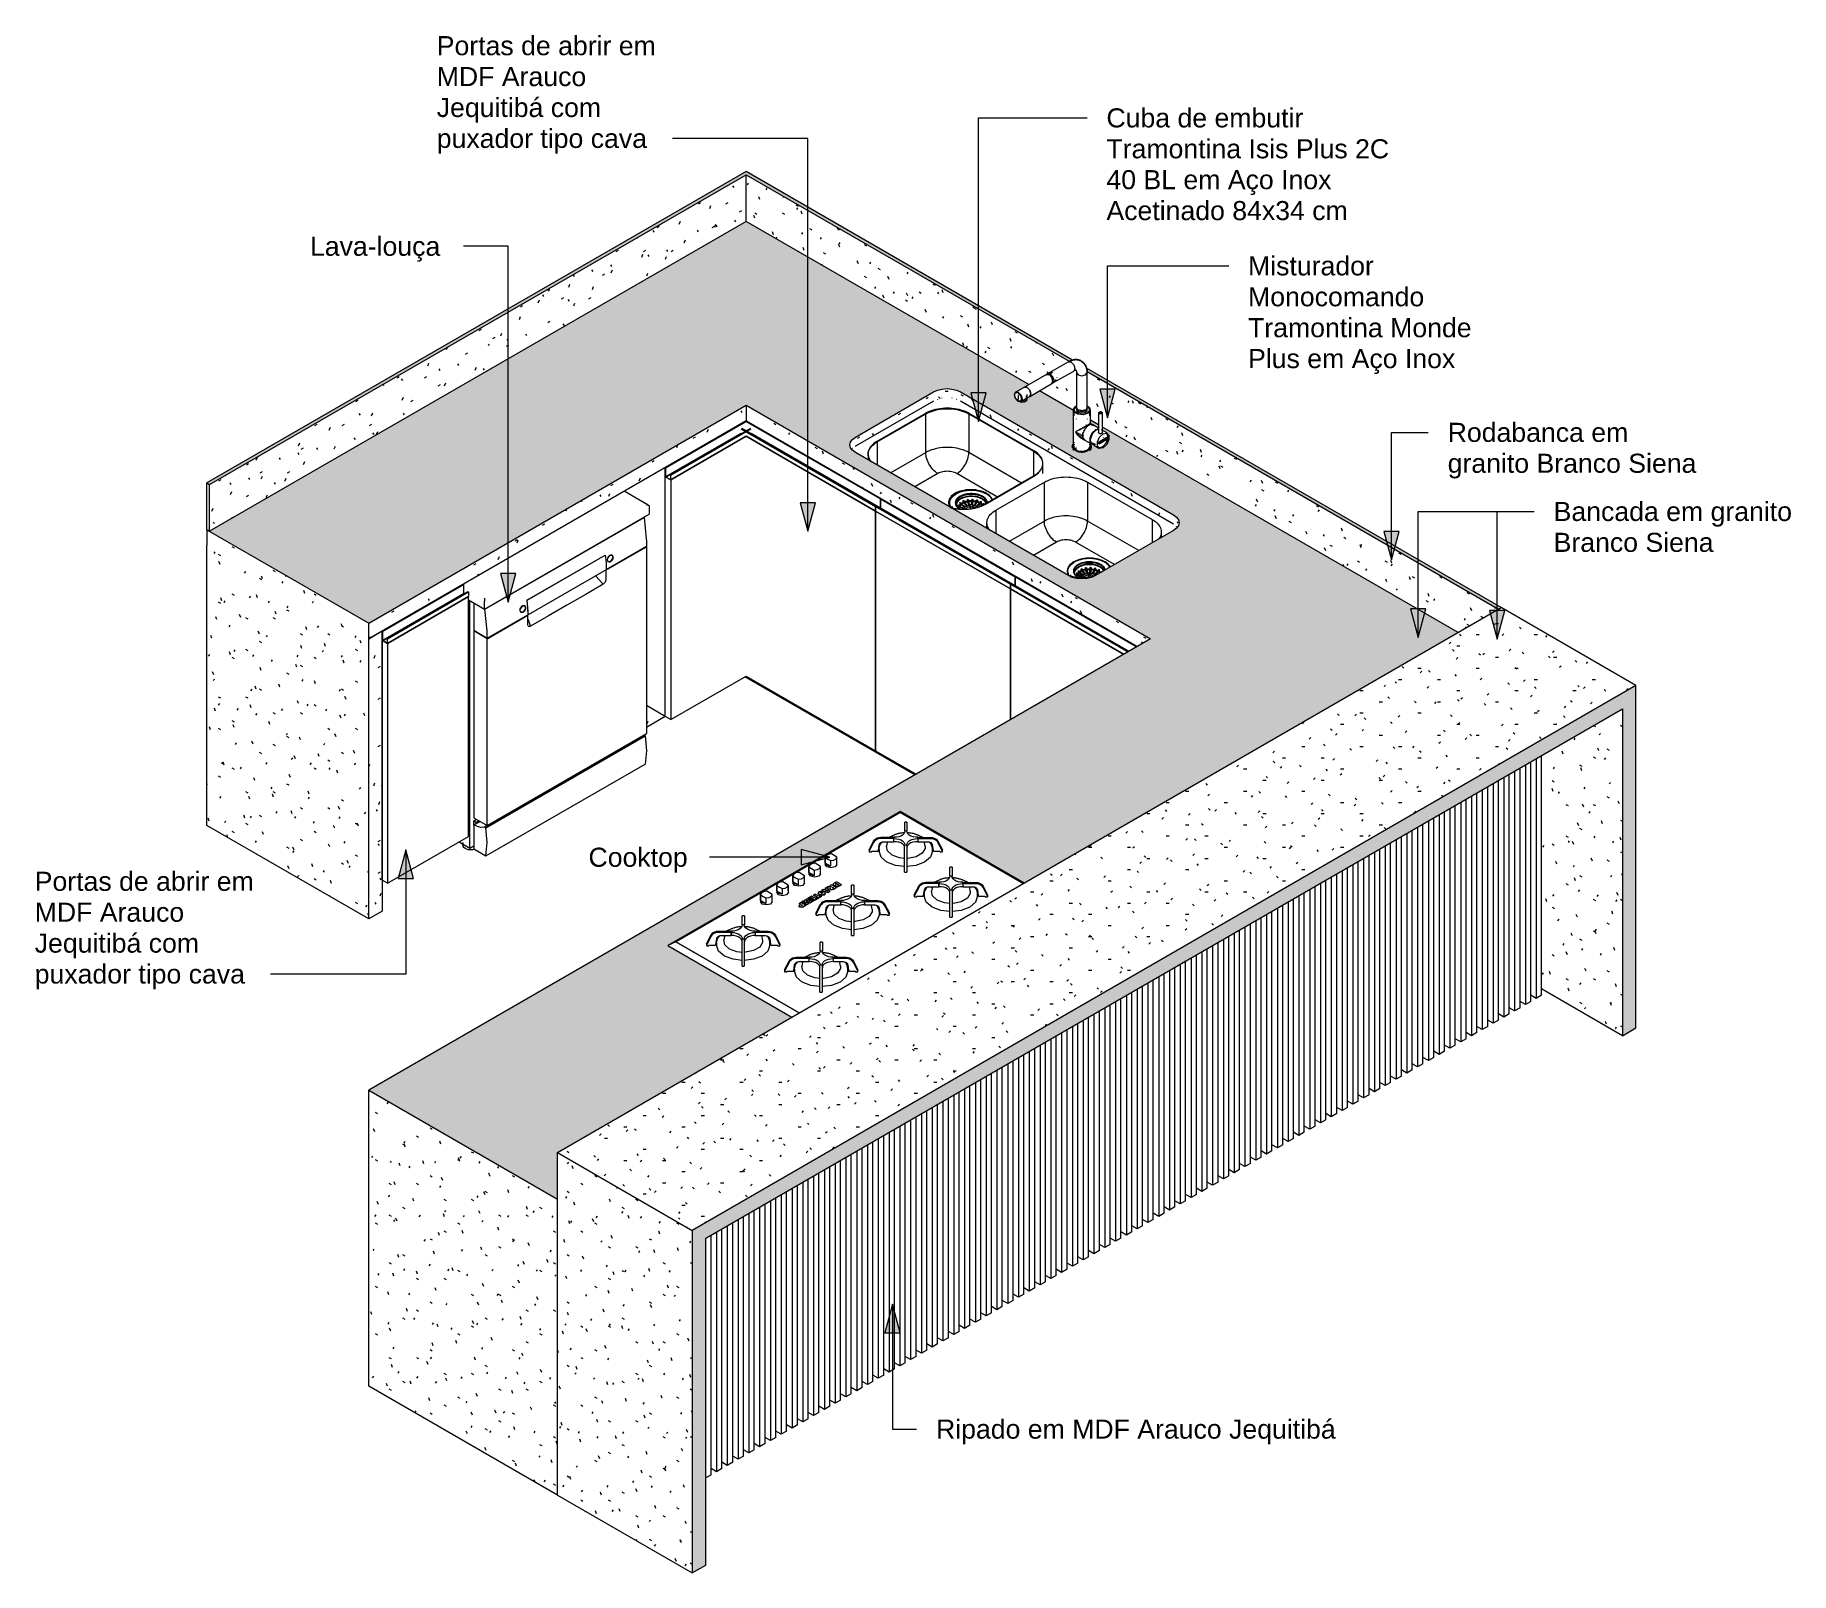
# Model space of a CAD drawing. Header units: millimetres. Extents: x -8593 to 4290, y -4897 to 11072.
# Drawn here: x -8593 to -3988, y 7040 to 11072 of the extents above.
import ezdxf

# ---------------------------------------------------------------- set-up
doc = ezdxf.new("R2010")
doc.units = ezdxf.units.MM
for name, color, linetype, lineweight in [('E-ELEC-EQPM', 71, 'Continuous', 9), ('G-ANNO-TEXT', 231, 'Continuous', 9), ('G-IMPT', 8, 'Continuous', 9), ('I-FURN', 30, 'Continuous', 9)]:
    doc.layers.add(name, color=color, linetype=linetype, lineweight=lineweight)
doc.styles.add('Arial', font='arial.ttf', dxfattribs={"height": 50})
pattern_1 = [(330, (-5778.164, 9523.92), (143.684, -41.478), [6.844, -117.59, 6.844, -781.239]), (330, (-5778.164, 9523.92), (143.684, -41.478), [-131.278, -117.59, 6.844, -242.024, -414.78]), (330, (-5778.164, 9523.92), (143.684, -41.478), [-497.736, 6.844, -117.59, 6.844, -283.502]), (330, (-5778.164, 9523.92), (143.684, -41.478), [-629.014, -76.112, 6.844, -200.546]), (111.206, (-5724.283, 9513.55), (-102.95035, 182.3835), [8.193, -140.765, -943.402]), (111.206, (-5724.283, 9513.55), (-102.95035, 182.3835), [-148.958, 8.193, -140.765, -794.444]), (111.206, (-5724.283, 9513.55), (-102.95035, 182.3835), [-297.916, 8.193, -289.724, -496.527]), (111.206, (-5724.283, 9513.55), (-102.95035, 182.3835), [-595.833, 8.193, -140.765, -347.569]), (111.206, (-5724.283, 9513.55), (-102.95035, 182.3835), [-744.791, 8.193, -91.113, -248.264]), (111.206, (-5724.283, 9513.55), (-102.95035, 182.3835), [-844.096, 8.193, -240.071]), (234.896, (-5706.32, 9586.137), (-40.7338, -140.906), [5.153, -88.544, -593.415]), (234.896, (-5706.32, 9586.137), (-40.7338, -140.906), [-93.697, 5.153, -88.544, -499.718]), (234.896, (-5706.32, 9586.137), (-40.7338, -140.906), [-187.394, 5.153, -182.241, -312.324]), (234.896, (-5706.32, 9586.137), (-40.7338, -140.906), [-374.788, 5.153, -88.544, -218.626]), (234.896, (-5706.32, 9586.137), (-40.7338, -140.906), [-468.485, 5.153, -57.311, -156.162]), (234.896, (-5706.32, 9586.137), (-40.7338, -140.906), [-530.95, 5.153, -151.008])]
pattern_2 = [(330, (-6838.825, 8911.547), (143.684, -41.478), [6.844, -117.59, 6.844, -781.239]), (330, (-6838.825, 8911.547), (143.684, -41.478), [-131.278, -117.59, 6.844, -242.024, -414.78]), (330, (-6838.825, 8911.547), (143.684, -41.478), [-497.736, 6.844, -117.59, 6.844, -283.502]), (330, (-6838.825, 8911.547), (143.684, -41.478), [-629.014, -76.112, 6.844, -200.546]), (111.206, (-6784.943, 8901.178), (-102.95035, 182.3835), [8.193, -140.765, -943.402]), (111.206, (-6784.943, 8901.178), (-102.95035, 182.3835), [-148.958, 8.193, -140.765, -794.444]), (111.206, (-6784.943, 8901.178), (-102.95035, 182.3835), [-297.916, 8.193, -289.724, -496.527]), (111.206, (-6784.943, 8901.178), (-102.95035, 182.3835), [-595.833, 8.193, -140.765, -347.569]), (111.206, (-6784.943, 8901.178), (-102.95035, 182.3835), [-744.791, 8.193, -91.113, -248.264]), (111.206, (-6784.943, 8901.178), (-102.95035, 182.3835), [-844.096, 8.193, -240.071]), (234.896, (-6766.983, 8973.764), (-40.7338, -140.906), [5.153, -88.544, -593.415]), (234.896, (-6766.983, 8973.764), (-40.7338, -140.906), [-93.697, 5.153, -88.544, -499.718]), (234.896, (-6766.983, 8973.764), (-40.7338, -140.906), [-187.394, 5.153, -182.241, -312.324]), (234.896, (-6766.983, 8973.764), (-40.7338, -140.906), [-374.788, 5.153, -88.544, -218.626]), (234.896, (-6766.983, 8973.764), (-40.7338, -140.906), [-468.485, 5.153, -57.311, -156.162]), (234.896, (-6766.983, 8973.764), (-40.7338, -140.906), [-530.95, 5.153, -151.008])]
pattern_3 = [(30, (-8735.246, 10056.684), (143.684, 124.434), [6.844, -117.59, 6.844, -781.239]), (30, (-8735.246, 10056.684), (143.684, 124.434), [-131.278, -117.59, 6.844, -242.024, -414.78]), (30, (-8735.246, 10056.684), (143.684, 124.434), [-497.736, 6.844, -117.59, 6.844, -283.502]), (30, (-8735.246, 10056.684), (143.684, 124.434), [-629.014, -76.112, 6.844, -200.546]), (125.104, (-8681.364, 10108.53), (-102.9507, 63.5061), [5.153, -88.544, -593.415]), (125.104, (-8681.364, 10108.53), (-102.9507, 63.5061), [-93.697, 5.153, -88.544, -499.718]), (125.104, (-8681.364, 10108.53), (-102.9507, 63.5061), [-187.394, 5.153, -182.241, -312.324]), (125.104, (-8681.364, 10108.53), (-102.9507, 63.5061), [-374.788, 5.153, -88.544, -218.626]), (125.104, (-8681.364, 10108.53), (-102.9507, 63.5061), [-468.485, 5.153, -57.311, -156.162]), (125.104, (-8681.364, 10108.53), (-102.9507, 63.5061), [-530.95, 5.153, -151.008]), (248.794, (-8663.404, 10201.857), (-40.73367, -187.94098), [8.193, -140.765, -943.402]), (248.794, (-8663.404, 10201.857), (-40.73367, -187.94098), [-148.958, 8.193, -140.765, -794.444]), (248.794, (-8663.404, 10201.857), (-40.73367, -187.94098), [-297.916, 8.193, -289.724, -496.527]), (248.794, (-8663.404, 10201.857), (-40.73367, -187.94098), [-595.833, 8.193, -140.765, -347.569]), (248.794, (-8663.404, 10201.857), (-40.73367, -187.94098), [-744.791, 8.193, -91.113, -248.264]), (248.794, (-8663.404, 10201.857), (-40.73367, -187.94098), [-844.096, 8.193, -240.071])]
pattern_4 = [(0, (-6795.318, 7945.46), (203.2, 29.329), [8.382, -144.018, 8.382, -144.018, -812.8]), (0, (-6795.318, 7945.46), (203.2, 29.329), [-304.8, 8.382, -296.418, 8.382, -144.018, -355.6]), (0, (-6795.318, 7945.46), (203.2, 29.329), [-762, 8.382, -93.218, 8.382, -245.618]), (135, (-6719.12, 7960.126), (-145.594, 86.93524), [5.927, -101.836, 5.927, -676.572]), (135, (-6719.12, 7960.126), (-145.594, 86.93524), [-113.69, -101.836, 5.927, -209.599, -359.21]), (135, (-6719.12, 7960.126), (-145.594, 86.93524), [-431.052, 5.927, -101.836, 5.927, -245.52]), (135, (-6719.12, 7960.126), (-145.594, 86.93524), [-544.742, -65.915, 5.927, -173.678]), (225, (-6693.72, 8018.785), (-57.60587, -116.2646), [5.927, -101.836, 5.927, -676.572]), (225, (-6693.72, 8018.785), (-57.60587, -116.2646), [-113.69, -101.836, 5.927, -209.599, -359.21]), (225, (-6693.72, 8018.785), (-57.60587, -116.2646), [-431.052, 5.927, -101.836, 5.927, -245.52]), (225, (-6693.72, 8018.785), (-57.60587, -116.2646), [-544.742, -65.915, 5.927, -173.678])]

msp = doc.modelspace()

# ---------------------------------------------------------------- texts
at = {"layer": 'G-ANNO-TEXT', "color": 7, "char_height": 50, "attachment_point": 1, "style": 'Arial'}
for s, insert, width in [('Portas de abrir em ', (-7539.6, 11069.3), 735.548), ('MDF Arauco ', (-7539.6, 10988.3), 507.067), ('Jequitibá com ', (-7539.6, 10907.3), 561.181), ('Cuba de embutir ', (-5783.4, 10880), 663.396), ('puxador tipo cava', (-7539.6, 10826.2), 687.447), ('Tramontina Isis Plus 2C ', (-5783.4, 10799), 945.991), ('40 BL em Aço Inox ', (-5783.4, 10718), 757.595), ('Acetinado 84x34 cm', (-5783.4, 10636.9), 787.658), ('Lava-louça', (-7872, 10543.4), 426.899), ('Misturador ', (-5412, 10492), 430.907), ('Monocomando ', (-5412, 10411), 595.253), ('Tramontina Monde ', (-5412, 10329.9), 747.574), ('Plus em Aço Inox', (-5412, 10248.9), 677.426), ('Rodabanca em ', (-4888.5, 10055.4), 611.287), ('granito Branco Siena', (-4888.5, 9974.4), 809.704), ('Bancada em granito ', (-4610.6, 9848), 799.683), ('Branco Siena', (-4610.6, 9767), 521.097), ('Cooktop', (-7141.6, 8941.4), 322.679), ('Portas de abrir em ', (-8593.9, 8878.3), 735.548), ('MDF Arauco ', (-8593.9, 8797.3), 507.067), ('Jequitibá com ', (-8593.9, 8716.2), 561.181), ('puxador tipo cava', (-8593.9, 8635.2), 687.447), ('Ripado em MDF Arauco Jequitibá', (-6230.3, 7441.9), 1298.734)]:
    msp.add_mtext(s, dxfattribs=dict(at, insert=insert, width=width))

# ---------------------------------------------------------------- blocks, each defined once
blk = doc.blocks.new('FP_1-VISTA 3D BANCADA COZINHA')
at = {"layer": 'I-FURN'}
for p, q in [((-6198.7, 10137.4), (-6206.7, 10137.3)), ((-6223.4, 10124), (-6222.7, 10123)), ((-6222.7, 10123), (-6222, 10122)), ((-6222, 10122), (-6221.2, 10121.1)), ((-6221.2, 10121.1), (-6220.5, 10120.1)), ((-6220.5, 10120.1), (-6219.8, 10119.1))]:
    blk.add_line(p, q, dxfattribs=at)
blk = doc.blocks.new('FP_2-VISTA 3D BANCADA COZINHA')
at = {"layer": 'I-FURN'}
blk.add_line((-5595.4, 9791.1), (-5597.2, 9795.6), dxfattribs=at)
blk = doc.blocks.new('Cooktop a Gás 5 Bocas 1 - Único-4668279-VISTA 3D BANCADA COZINHA')
at = {"layer": 'E-ELEC-EQPM'}
for p, q in [((-6324.7, 9036.5), (-6933.6, 8684.9)), ((-6912.4, 8694.7), (-6324.7, 9034.1)), ((-6324.7, 9034.1), (-6912.4, 8694.7)), ((-6324.7, 9036.5), (-6324.7, 9034.1)), ((-5999.4, 8848.7), (-6324.7, 9036.5)), ((-6324.7, 9034.1), (-6001.5, 8847.5)), ((-6001.5, 8847.5), (-6324.7, 9034.1)), ((-6306.4, 9008.5), (-6312.4, 9008.5)), ((-6312.4, 8985), (-6312.4, 9004.8)), ((-6306.4, 8985), (-6312.4, 8985)), ((-6306.4, 8985), (-6312.4, 8985)), ((-6306.4, 9004.8), (-6306.4, 8985)), ((-6406, 8935.3), (-6405.9, 8935.6)), ((-6406, 8935.2), (-6406, 8931.7)), ((-6405.9, 8935.6), (-6393.9, 8958.6)), ((-6393.9, 8955.2), (-6405.9, 8932.2)), ((-6381.1, 8934.1), (-6379.1, 8948.7)), ((-6379.5, 8936.9), (-6379.5, 8932.1)), ((-6375.3, 8968.7), (-6340.9, 8968.7)), ((-6340.9, 8965.2), (-6375.3, 8965.2)), ((-6367.4, 8957.2), (-6340.9, 8957.2)), ((-6358.8, 8954.5), (-6360.4, 8945.4)), ((-6340.9, 8968.7), (-6340.9, 8965.2)), ((-6340.9, 8957.2), (-6340.9, 8965.2)), ((-6340.7, 8968.6), (-6340.7, 8965.1)), ((-6340.7, 8957.1), (-6340.7, 8965.1)), ((-6312.7, 8928.9), (-6312.7, 8948.7)), ((-6312.7, 8948.7), (-6306.7, 8948.7)), ((-6312.4, 8948.7), (-6306.4, 8948.7)), ((-6306.7, 8948.7), (-6306.7, 8928.9)), ((-6306.4, 8940.8), (-6306.7, 8940.8)), ((-6306.4, 8948.7), (-6306.4, 8940.8)), ((-6278.2, 8968.5), (-6243.8, 8968.5)), ((-6278.2, 8965.1), (-6278.2, 8968.5)), ((-6243.8, 8965), (-6278.2, 8965)), ((-6278.2, 8965), (-6278.2, 8957)), ((-6278.2, 8957), (-6251.7, 8957)), ((-6278, 8965.1), (-6278, 8968.6)), ((-6258.7, 8945.4), (-6260.3, 8954.5)), ((-6240, 8948.5), (-6238, 8933.9)), ((-6239.6, 8932.1), (-6239.6, 8936.9)), ((-6225.2, 8958.4), (-6213.2, 8935.4)), ((-6213.2, 8932), (-6225.2, 8955)), ((-6213.2, 8935.4), (-6213.1, 8935.1)), ((-6213.1, 8931.5), (-6213.1, 8935)), ((-6563.5, 8891.6), (-6563.5, 8873.2)), ((-6563.4, 8891), (-6556.4, 8886.9)), ((-6563.4, 8876.6), (-6563.4, 8891)), ((-6556.4, 8886.9), (-6549.4, 8882.9)), ((-6540.1, 8896.4), (-6547.1, 8900.4)), ((-6533.1, 8892.3), (-6540.1, 8896.4)), ((-6533.1, 8877.9), (-6533.1, 8892.3)), ((-6533.1, 8873.2), (-6533.1, 8891.6)), ((-6521, 8916.1), (-6521, 8897.7)), ((-6521, 8915.5), (-6514, 8911.4)), ((-6521, 8901.1), (-6521, 8915.5)), ((-6507, 8893), (-6521, 8901.1)), ((-6516.6, 8891.5), (-6521, 8897.7)), ((-6514, 8911.4), (-6507, 8907.4)), ((-6507, 8907.4), (-6507, 8893)), ((-6497.7, 8920.8), (-6504.7, 8924.9)), ((-6490.7, 8916.8), (-6497.7, 8920.8)), ((-6490.7, 8902.4), (-6490.7, 8916.8)), ((-6490.6, 8897.7), (-6490.6, 8916.1)), ((-6404.5, 8930.5), (-6400.7, 8930.5)), ((-6399.6, 8930.9), (-6398.6, 8931.8)), ((-6397.5, 8932.3), (-6383.6, 8932.3)), ((-6312.7, 8878.2), (-6312.7, 8908.1)), ((-6306.7, 8908.1), (-6306.7, 8878.2)), ((-6235.5, 8932.1), (-6221.7, 8932.1)), ((-6220.5, 8931.6), (-6219.5, 8930.7)), ((-6218.4, 8930.3), (-6214.6, 8930.3)), ((-6188, 8890.5), (-6194, 8890.5)), ((-6194, 8867), (-6194, 8886.8)), ((-6188, 8886.8), (-6188, 8867)), ((-6647.9, 8842.9), (-6647.9, 8824.4)), ((-6647.9, 8842.2), (-6640.9, 8838.2)), ((-6647.9, 8827.8), (-6647.9, 8842.2)), ((-6624.6, 8847.6), (-6631.6, 8851.6)), ((-6617.6, 8843.5), (-6624.6, 8847.6)), ((-6617.6, 8829.2), (-6617.6, 8843.5)), ((-6617.5, 8824.4), (-6617.5, 8842.9)), ((-6605.5, 8867.4), (-6605.5, 8848.9)), ((-6605.5, 8866.7), (-6598.5, 8862.7)), ((-6605.5, 8852.3), (-6605.5, 8866.7)), ((-6591.5, 8844.3), (-6605.5, 8852.3)), ((-6601.1, 8842.7), (-6605.5, 8848.9)), ((-6598.5, 8862.7), (-6591.5, 8858.6)), ((-6591.5, 8858.6), (-6591.5, 8844.3)), ((-6582.1, 8872.1), (-6589.1, 8876.1)), ((-6575.1, 8868), (-6582.1, 8872.1)), ((-6575.1, 8853.7), (-6575.1, 8868)), ((-6575.1, 8848.9), (-6575.1, 8867.4)), ((-6559, 8867), (-6563.5, 8873.2)), ((-6549.4, 8868.5), (-6563.4, 8876.6)), ((-6549.4, 8882.9), (-6549.4, 8868.5)), ((-6504.4, 8844.2), (-6508.3, 8842)), ((-6508.3, 8842), (-6505, 8838.6)), ((-6508.3, 8840.7), (-6508.3, 8842)), ((-6506.4, 8838.8), (-6508.3, 8840.7)), ((-6492, 8837.1), (-6504.4, 8844.2)), ((-6499.2, 8847.1), (-6500.2, 8846)), ((-6500.2, 8846), (-6500.2, 8844.6)), ((-6500.2, 8844.6), (-6499, 8843.3)), ((-6500.2, 8843.3), (-6500.2, 8844.6)), ((-6499, 8842), (-6500.2, 8843.3)), ((-6497.6, 8848.2), (-6499.2, 8847.1)), ((-6499, 8843.3), (-6496.4, 8842.6)), ((-6499, 8842), (-6499, 8843.3)), ((-6496.4, 8841.3), (-6499, 8842)), ((-6491, 8852), (-6497.6, 8848.2)), ((-6496.4, 8842.6), (-6493.3, 8843.1)), ((-6496.4, 8841.3), (-6496.4, 8842.6)), ((-6493.9, 8841.7), (-6496.4, 8841.3)), ((-6495, 8846), (-6493.9, 8846.9)), ((-6491.7, 8845.7), (-6495, 8846)), ((-6493.9, 8846.9), (-6492, 8848)), ((-6493.9, 8845.9), (-6493.9, 8846.9)), ((-6493.3, 8843.1), (-6493.9, 8841.8)), ((-6493.9, 8841.8), (-6492.7, 8840.3)), ((-6493.9, 8840.5), (-6493.9, 8841.8)), ((-6492.7, 8839), (-6493.9, 8840.5)), ((-6492, 8846.7), (-6493.5, 8845.9)), ((-6492, 8848), (-6489.8, 8846.8)), ((-6492, 8848), (-6492, 8846.7)), ((-6490.9, 8846.1), (-6492, 8846.7)), ((-6489.8, 8846.8), (-6491.7, 8845.7)), ((-6478.6, 8844.8), (-6491, 8852)), ((-6489.9, 8843.6), (-6489, 8844.4)), ((-6487.1, 8843.3), (-6489.9, 8843.6)), ((-6489.5, 8839.6), (-6485.8, 8840.6)), ((-6489, 8844.4), (-6487.4, 8845.4)), ((-6489, 8843.5), (-6489, 8844.4)), ((-6487.4, 8844.1), (-6488.5, 8843.4)), ((-6487.4, 8845.4), (-6485.4, 8844.2)), ((-6487.4, 8845.4), (-6487.4, 8844.1)), ((-6486.6, 8843.6), (-6487.4, 8844.1)), ((-6485.4, 8844.2), (-6487.1, 8843.3)), ((-6485.8, 8840.6), (-6478.6, 8844.8)), ((-6478.6, 8843.5), (-6485.8, 8839.3)), ((-6485.8, 8839.3), (-6485.8, 8840.6)), ((-6478.6, 8844.8), (-6478.6, 8843.5)), ((-6445.7, 8842.9), (-6451.7, 8842.9)), ((-6312.7, 8877), (-6306.7, 8877)), ((-6287.5, 8817.6), (-6275.5, 8840.6)), ((-6256.9, 8850.7), (-6222.5, 8850.7)), ((-6222.5, 8847.2), (-6256.9, 8847.2)), ((-6222.5, 8850.7), (-6222.5, 8847.2)), ((-6222.5, 8839.2), (-6222.5, 8847.2)), ((-6222.4, 8850.6), (-6222.4, 8847.1)), ((-6222.4, 8839.1), (-6222.4, 8847.1)), ((-6188, 8867), (-6194, 8867)), ((-6188, 8867), (-6194, 8867)), ((-6159.8, 8850.5), (-6125.4, 8850.5)), ((-6159.8, 8847.1), (-6159.8, 8850.5)), ((-6125.4, 8847), (-6159.8, 8847)), ((-6159.8, 8847), (-6159.8, 8839)), ((-6159.6, 8847.1), (-6159.6, 8850.6)), ((-6106.8, 8840.4), (-6094.9, 8817.4)), ((-6690.4, 8818.4), (-6690.4, 8799.9)), ((-6685.9, 8793.7), (-6690.4, 8799.9)), ((-6690.3, 8817.7), (-6683.3, 8813.7)), ((-6690.3, 8803.3), (-6690.3, 8817.7)), ((-6676.3, 8795.3), (-6690.3, 8803.3)), ((-6683.3, 8813.7), (-6676.3, 8809.6)), ((-6676.3, 8809.6), (-6676.3, 8795.3)), ((-6667, 8823.1), (-6674, 8827.1)), ((-6660, 8819.1), (-6667, 8823.1)), ((-6660, 8804.7), (-6660, 8819.1)), ((-6660, 8799.9), (-6660, 8818.4)), ((-6633.9, 8819.8), (-6647.9, 8827.8)), ((-6643.5, 8818.2), (-6647.9, 8824.4)), ((-6640.9, 8838.2), (-6633.9, 8834.1)), ((-6633.9, 8834.1), (-6633.9, 8819.8)), ((-6584.8, 8797.9), (-6588.7, 8795.6)), ((-6588.7, 8795.6), (-6584.8, 8793.4)), ((-6588.7, 8794.3), (-6588.7, 8795.6)), ((-6572.4, 8790.7), (-6584.8, 8797.9)), ((-6579.2, 8801.1), (-6582.3, 8799.3)), ((-6582.3, 8799.3), (-6569.9, 8792.1)), ((-6582.3, 8798), (-6582.3, 8799.3)), ((-6569.9, 8790.8), (-6582.3, 8798)), ((-6569.7, 8795.6), (-6579.2, 8801.1)), ((-6573.9, 8804.1), (-6576.9, 8802.4)), ((-6576.9, 8802.4), (-6569.7, 8795.6)), ((-6576.9, 8801.1), (-6576.9, 8802.4)), ((-6573.4, 8797.8), (-6576.9, 8801.1)), ((-6562.2, 8800), (-6573.9, 8804.1)), ((-6568.5, 8807.3), (-6571.6, 8805.4)), ((-6571.6, 8805.4), (-6562.2, 8800)), ((-6571.6, 8804.1), (-6571.6, 8805.4)), ((-6568.1, 8802.1), (-6571.6, 8804.1)), ((-6564.8, 8795.1), (-6570.6, 8800.5)), ((-6570.6, 8800.5), (-6561.2, 8797.1)), ((-6569.9, 8792.1), (-6564.8, 8795.1)), ((-6556, 8800.1), (-6568.5, 8807.3)), ((-6561.2, 8795.8), (-6568.3, 8798.4)), ((-6556, 8814.4), (-6566.5, 8808.4)), ((-6566.5, 8808.4), (-6563.6, 8806.7)), ((-6566.5, 8807.1), (-6566.5, 8808.4)), ((-6563.6, 8805.4), (-6566.5, 8807.1)), ((-6564.8, 8793.8), (-6564.8, 8795.1)), ((-6563.6, 8806.7), (-6557, 8810.5)), ((-6557, 8809.2), (-6563.6, 8805.4)), ((-6563.6, 8805.4), (-6563.6, 8806.7)), ((-6561.2, 8797.1), (-6556, 8800.1)), ((-6556, 8798.8), (-6561.2, 8795.8)), ((-6561.2, 8795.8), (-6561.2, 8797.1)), ((-6554.6, 8809.1), (-6560.4, 8805.7)), ((-6560.4, 8805.7), (-6557.5, 8804)), ((-6560.4, 8804.4), (-6560.4, 8805.7)), ((-6557.5, 8802.7), (-6560.4, 8804.4)), ((-6557.5, 8804), (-6551.7, 8807.4)), ((-6551.7, 8806.1), (-6557.5, 8802.7)), ((-6557.5, 8802.7), (-6557.5, 8804)), ((-6557, 8810.5), (-6554.6, 8809.1)), ((-6557, 8810.5), (-6557, 8809.2)), ((-6555.7, 8808.4), (-6557, 8809.2)), ((-6550.4, 8806.7), (-6556.8, 8803.1)), ((-6556.8, 8803.1), (-6553.8, 8801.4)), ((-6556.8, 8801.8), (-6556.8, 8803.1)), ((-6553.8, 8800.1), (-6556.8, 8801.8)), ((-6543.6, 8807.3), (-6556, 8814.4)), ((-6556, 8798.8), (-6556, 8800.1)), ((-6553.8, 8801.4), (-6543.6, 8807.3)), ((-6543.6, 8806), (-6553.8, 8800.1)), ((-6553.8, 8800.1), (-6553.8, 8801.4)), ((-6551.7, 8807.4), (-6550.4, 8806.7)), ((-6551.7, 8806.1), (-6551.7, 8807.4)), ((-6546.8, 8819.8), (-6550.7, 8817.5)), ((-6550.7, 8817.5), (-6541.2, 8812.1)), ((-6550.7, 8816.2), (-6550.7, 8817.5)), ((-6542.3, 8811.4), (-6550.7, 8816.2)), ((-6537.3, 8814.3), (-6546.8, 8819.8)), ((-6541.2, 8812.1), (-6545.1, 8809.8)), ((-6545.1, 8809.8), (-6542.2, 8808.1)), ((-6545.1, 8808.5), (-6545.1, 8809.8)), ((-6542.2, 8806.8), (-6545.1, 8808.5)), ((-6543.6, 8806), (-6543.6, 8807.3)), ((-6542.2, 8808.1), (-6530.5, 8814.9)), ((-6530.5, 8813.6), (-6542.2, 8806.8)), ((-6542.2, 8808.1), (-6542.2, 8806.8)), ((-6538.9, 8824), (-6539.2, 8822.1)), ((-6539.2, 8822.1), (-6537.6, 8820.4)), ((-6539.2, 8820.7), (-6539.2, 8822.1)), ((-6537.6, 8819.1), (-6539.2, 8820.7)), ((-6536.5, 8826), (-6538.9, 8824)), ((-6537.6, 8820.4), (-6535.2, 8819.6)), ((-6537.6, 8820.4), (-6537.6, 8819.1)), ((-6535.2, 8818.3), (-6537.6, 8819.1)), ((-6533.4, 8816.6), (-6537.3, 8814.3)), ((-6530.8, 8827.8), (-6536.5, 8826)), ((-6535.2, 8819.6), (-6532.3, 8819.7)), ((-6535.2, 8818.3), (-6535.2, 8819.6)), ((-6532.3, 8818.4), (-6535.2, 8818.3)), ((-6534.8, 8823.7), (-6534.1, 8824.6)), ((-6530.5, 8823.3), (-6534.8, 8823.7)), ((-6534.1, 8824.6), (-6531.8, 8825)), ((-6534.1, 8823.6), (-6534.1, 8824.6)), ((-6530.5, 8814.9), (-6533.4, 8816.6)), ((-6531.8, 8823.7), (-6532.8, 8823.5)), ((-6532.3, 8819.7), (-6527.6, 8821.1)), ((-6532.3, 8818.4), (-6532.3, 8819.7)), ((-6530.5, 8818.9), (-6532.3, 8818.4)), ((-6528.5, 8820.2), (-6532.2, 8817.8)), ((-6532.2, 8817.8), (-6527.9, 8817.1)), ((-6532.2, 8816.5), (-6532.2, 8817.8)), ((-6527.9, 8815.8), (-6532.2, 8816.5)), ((-6531.8, 8825), (-6530, 8824.4)), ((-6531.8, 8823.7), (-6531.8, 8825)), ((-6530.5, 8823.3), (-6531.8, 8823.7)), ((-6526.3, 8826.8), (-6530.8, 8827.8)), ((-6525.4, 8824.5), (-6530.5, 8823.3)), ((-6530.5, 8813.6), (-6530.5, 8814.9)), ((-6525.8, 8831.9), (-6530, 8829.5)), ((-6530, 8829.5), (-6513.4, 8824.7)), ((-6530, 8828.2), (-6530, 8829.5)), ((-6513.4, 8823.4), (-6530, 8828.2)), ((-6530, 8824.4), (-6526.3, 8826.8)), ((-6530, 8823.4), (-6530, 8824.4)), ((-6526.3, 8825.5), (-6529.3, 8823.6)), ((-6526.8, 8819.7), (-6528.5, 8820.2)), ((-6527.9, 8817.1), (-6523.5, 8818.6)), ((-6523.5, 8817.3), (-6527.9, 8815.8)), ((-6527.9, 8815.8), (-6527.9, 8817.1)), ((-6527.6, 8821.1), (-6526.8, 8819.7)), ((-6527.6, 8821.1), (-6527.6, 8819.9)), ((-6526.3, 8825.5), (-6526.3, 8826.8)), ((-6523.3, 8831.1), (-6525.8, 8831.9)), ((-6521.9, 8823.7), (-6525.4, 8824.5)), ((-6523.5, 8818.6), (-6521, 8820.6)), ((-6521, 8819.3), (-6523.5, 8817.3)), ((-6523.5, 8817.3), (-6523.5, 8818.6)), ((-6519.3, 8833.4), (-6523.3, 8831.1)), ((-6520.7, 8822.4), (-6521.9, 8823.7)), ((-6521, 8820.6), (-6520.7, 8822.4)), ((-6520.7, 8821), (-6521, 8819.3)), ((-6521, 8819.3), (-6521, 8820.6)), ((-6516.6, 8837.2), (-6520.7, 8834.8)), ((-6520.7, 8834.8), (-6519.3, 8833.4)), ((-6520.7, 8833.5), (-6520.7, 8834.8)), ((-6520.1, 8832.9), (-6520.7, 8833.5)), ((-6520.7, 8821), (-6520.7, 8822.4)), ((-6519.7, 8829.8), (-6517.2, 8831.2)), ((-6514, 8828), (-6519.7, 8829.8)), ((-6517.2, 8829.9), (-6518.2, 8829.3)), ((-6517.2, 8831.2), (-6514, 8828)), ((-6517.2, 8829.9), (-6517.2, 8831.2)), ((-6515.9, 8828.6), (-6517.2, 8829.9)), ((-6512.2, 8839.8), (-6516.6, 8837.2)), ((-6508.4, 8827.6), (-6516.6, 8837.2)), ((-6516.6, 8837.2), (-6507.3, 8836.5)), ((-6508.1, 8835.2), (-6515.4, 8835.8)), ((-6514.6, 8803), (-6480.2, 8803)), ((-6480.2, 8799.6), (-6514.6, 8799.6)), ((-6513.4, 8824.7), (-6508.4, 8827.6)), ((-6508.4, 8826.3), (-6513.4, 8823.4)), ((-6513.4, 8823.4), (-6513.4, 8824.7)), ((-6506.6, 8838.8), (-6512.2, 8839.8)), ((-6508.4, 8826.3), (-6508.4, 8827.6)), ((-6507.3, 8836.5), (-6508.1, 8835.4)), ((-6508.1, 8835.4), (-6508.1, 8834)), ((-6508.1, 8834), (-6506.7, 8832.6)), ((-6508.1, 8832.6), (-6508.1, 8834)), ((-6506.7, 8831.3), (-6508.1, 8832.6)), ((-6506.7, 8832.6), (-6504.1, 8831.8)), ((-6506.7, 8832.6), (-6506.7, 8831.3)), ((-6504.1, 8830.5), (-6506.7, 8831.3)), ((-6505, 8838.6), (-6506.6, 8838.8)), ((-6504.1, 8831.8), (-6501.4, 8832)), ((-6504.1, 8830.5), (-6504.1, 8831.8)), ((-6501.4, 8830.7), (-6504.1, 8830.5)), ((-6502.6, 8836.9), (-6501, 8837.8)), ((-6500.5, 8835.6), (-6502.6, 8836.9)), ((-6501, 8836.5), (-6501.5, 8836.2)), ((-6501.4, 8832), (-6498.4, 8833.4)), ((-6498.4, 8832.1), (-6501.4, 8830.7)), ((-6501.4, 8830.7), (-6501.4, 8832)), ((-6501, 8837.8), (-6498.8, 8836.5)), ((-6501, 8837.8), (-6501, 8836.5)), ((-6500, 8835.9), (-6501, 8836.5)), ((-6498.8, 8836.5), (-6500.5, 8835.6)), ((-6498.4, 8833.4), (-6492, 8837.1)), ((-6492, 8835.8), (-6498.4, 8832.1)), ((-6498.4, 8832.1), (-6498.4, 8833.4)), ((-6492.7, 8840.3), (-6489.5, 8839.6)), ((-6492.7, 8839), (-6492.7, 8840.3)), ((-6489.5, 8838.3), (-6492.7, 8839)), ((-6492, 8835.8), (-6492, 8837.1)), ((-6489.5, 8838.3), (-6489.5, 8839.6)), ((-6485.8, 8839.3), (-6489.5, 8838.3)), ((-6480.2, 8803), (-6480.2, 8799.6)), ((-6480.2, 8791.6), (-6480.2, 8799.6)), ((-6480, 8802.9), (-6480, 8799.5)), ((-6480, 8791.5), (-6480, 8799.5)), ((-6451.7, 8819.3), (-6451.7, 8839.2)), ((-6445.7, 8819.3), (-6451.7, 8819.3)), ((-6445.7, 8819.3), (-6451.7, 8819.3)), ((-6445.7, 8839.2), (-6445.7, 8819.3)), ((-6417.5, 8802.8), (-6383.1, 8802.8)), ((-6417.5, 8799.4), (-6417.5, 8802.8)), ((-6383.1, 8799.3), (-6417.5, 8799.3)), ((-6417.5, 8799.3), (-6417.5, 8791.3)), ((-6417.3, 8799.5), (-6417.3, 8802.9)), ((-6287.6, 8817.3), (-6287.5, 8817.6)), ((-6287.6, 8817.1), (-6287.6, 8813.7)), ((-6275.5, 8837.2), (-6287.5, 8814.2)), ((-6286.1, 8812.5), (-6282.3, 8812.5)), ((-6281.2, 8812.9), (-6280.2, 8813.8)), ((-6279.1, 8814.3), (-6265.2, 8814.3)), ((-6262.7, 8816.1), (-6260.7, 8830.7)), ((-6261.2, 8818.9), (-6261.2, 8814.1)), ((-6249, 8839.2), (-6222.5, 8839.2)), ((-6240.4, 8836.5), (-6242, 8827.4)), ((-6194.3, 8810.9), (-6194.3, 8830.7)), ((-6194.3, 8830.7), (-6188.3, 8830.7)), ((-6194, 8830.7), (-6188, 8830.7)), ((-6188.3, 8830.7), (-6188.3, 8810.9)), ((-6188, 8822.8), (-6188.3, 8822.8)), ((-6188, 8830.7), (-6188, 8822.8)), ((-6159.8, 8839), (-6133.3, 8839)), ((-6140.4, 8827.4), (-6141.9, 8836.5)), ((-6121.6, 8830.5), (-6119.6, 8815.9)), ((-6121.2, 8814.1), (-6121.2, 8818.9)), ((-6117.1, 8814.1), (-6103.3, 8814.1)), ((-6094.9, 8814), (-6106.8, 8837)), ((-6102.1, 8813.6), (-6101.2, 8812.7)), ((-6100, 8812.3), (-6096.2, 8812.3)), ((-6094.9, 8817.4), (-6094.8, 8817.1)), ((-6094.7, 8813.5), (-6094.7, 8816.9)), ((-6732.6, 8762.4), (-6738.6, 8762.4)), ((-6738.6, 8738.9), (-6738.6, 8758.7)), ((-6732.6, 8758.7), (-6732.6, 8738.9)), ((-6586.8, 8792.2), (-6589.1, 8789.5)), ((-6589.1, 8789.5), (-6587, 8787)), ((-6589.1, 8788.2), (-6589.1, 8789.5)), ((-6587, 8785.7), (-6589.1, 8788.2)), ((-6585.9, 8792.7), (-6588.7, 8794.3)), ((-6587, 8787), (-6582.9, 8785.9)), ((-6587, 8785.7), (-6587, 8787)), ((-6582.9, 8784.6), (-6587, 8785.7)), ((-6584.8, 8793.4), (-6586.8, 8792.2)), ((-6583.7, 8790.1), (-6581.8, 8791.7)), ((-6580.2, 8789.6), (-6583.7, 8790.1)), ((-6582.9, 8785.9), (-6578.7, 8787)), ((-6582.9, 8784.6), (-6582.9, 8785.9)), ((-6578.7, 8785.7), (-6582.9, 8784.6)), ((-6581.8, 8790.4), (-6582.4, 8789.9)), ((-6581.8, 8791.7), (-6580.2, 8789.6)), ((-6581.8, 8791.7), (-6581.8, 8790.4)), ((-6581.4, 8789.7), (-6581.8, 8790.4)), ((-6578.7, 8787), (-6572.4, 8790.7)), ((-6572.4, 8789.4), (-6578.7, 8785.7)), ((-6578.7, 8785.7), (-6578.7, 8787)), ((-6572.4, 8789.4), (-6572.4, 8790.7)), ((-6564.8, 8793.8), (-6569.9, 8790.8)), ((-6569.9, 8790.8), (-6569.9, 8792.1)), ((-6545.3, 8769.5), (-6545.3, 8766)), ((-6545.2, 8769.7), (-6545.1, 8770)), ((-6545.1, 8770), (-6533.2, 8793)), ((-6533.2, 8789.5), (-6545.1, 8766.5)), ((-6543.8, 8764.8), (-6540, 8764.8)), ((-6538.8, 8765.2), (-6537.9, 8766.2)), ((-6536.7, 8766.6), (-6522.9, 8766.6)), ((-6520.4, 8768.4), (-6518.4, 8783)), ((-6518.8, 8771.2), (-6518.8, 8766.4)), ((-6506.7, 8791.6), (-6480.2, 8791.6)), ((-6498.1, 8788.8), (-6499.6, 8779.8)), ((-6452, 8763.2), (-6452, 8783.1)), ((-6452, 8783.1), (-6446, 8783.1)), ((-6451.7, 8783.1), (-6445.7, 8783.1)), ((-6446, 8783.1), (-6446, 8763.2)), ((-6445.7, 8775.1), (-6446, 8775.1)), ((-6445.7, 8783.1), (-6445.7, 8775.1)), ((-6417.5, 8791.3), (-6391, 8791.3)), ((-6398, 8779.8), (-6399.6, 8788.8)), ((-6379.3, 8782.8), (-6377.3, 8768.2)), ((-6378.8, 8766.4), (-6378.8, 8771.2)), ((-6374.8, 8766.4), (-6360.9, 8766.4)), ((-6364.5, 8792.8), (-6352.5, 8769.8)), ((-6352.5, 8766.3), (-6364.5, 8789.3)), ((-6359.8, 8766), (-6358.8, 8765)), ((-6357.7, 8764.6), (-6353.9, 8764.6)), ((-6352.5, 8769.8), (-6352.4, 8769.5)), ((-6352.4, 8765.8), (-6352.4, 8769.3)), ((-6194.3, 8760.2), (-6194.3, 8790.1)), ((-6194.3, 8759), (-6188.3, 8759)), ((-6188.3, 8790.1), (-6188.3, 8760.2)), ((-6832.1, 8689.5), (-6820.1, 8712.5)), ((-6820.1, 8709.1), (-6832.1, 8686.1)), ((-6807.3, 8688), (-6805.3, 8702.6)), ((-6801.6, 8722.6), (-6767.2, 8722.6)), ((-6767.2, 8719.1), (-6801.6, 8719.1)), ((-6793.6, 8711.1), (-6767.2, 8711.1)), ((-6785, 8708.4), (-6786.6, 8699.4)), ((-6767.2, 8722.6), (-6767.2, 8719.1)), ((-6767.2, 8711.1), (-6767.2, 8719.1)), ((-6767, 8722.5), (-6767, 8719)), ((-6767, 8711.1), (-6767, 8719)), ((-6739, 8682.8), (-6739, 8702.7)), ((-6739, 8702.7), (-6733, 8702.7)), ((-6732.6, 8738.9), (-6738.6, 8738.9)), ((-6732.6, 8738.9), (-6738.6, 8738.9)), ((-6738.6, 8702.7), (-6732.6, 8702.7)), ((-6733, 8702.7), (-6733, 8682.8)), ((-6732.6, 8702.7), (-6732.6, 8694.7)), ((-6704.4, 8722.4), (-6670, 8722.4)), ((-6704.4, 8719), (-6704.4, 8722.4)), ((-6670, 8718.9), (-6704.4, 8718.9)), ((-6704.4, 8718.9), (-6704.4, 8710.9)), ((-6704.4, 8710.9), (-6678, 8710.9)), ((-6704.2, 8719), (-6704.2, 8722.5)), ((-6685, 8699.4), (-6686.6, 8708.4)), ((-6666.3, 8702.4), (-6664.2, 8687.8)), ((-6651.4, 8712.3), (-6639.5, 8689.3)), ((-6639.5, 8685.9), (-6651.4, 8708.9)), ((-6452, 8712.5), (-6452, 8742.4)), ((-6452, 8711.3), (-6446, 8711.3)), ((-6446, 8742.4), (-6446, 8712.5)), ((-6912.4, 8694.7), (-6933.6, 8684.9)), ((-6933.6, 8684.9), (-6608.4, 8497.1)), ((-6589.3, 8508.2), (-6912.4, 8694.7)), ((-6912.4, 8694.7), (-6589.3, 8508.2)), ((-6832.2, 8689.3), (-6832.1, 8689.5)), ((-6832.2, 8689.1), (-6832.2, 8685.6)), ((-6830.7, 8684.4), (-6826.9, 8684.4)), ((-6825.8, 8684.8), (-6824.8, 8685.7)), ((-6823.7, 8686.2), (-6809.8, 8686.2)), ((-6805.8, 8690.8), (-6805.8, 8686)), ((-6739, 8632.1), (-6739, 8662)), ((-6732.6, 8694.7), (-6733, 8694.7)), ((-6733, 8662), (-6733, 8632.1)), ((-6665.8, 8686), (-6665.8, 8690.8)), ((-6661.8, 8686), (-6647.9, 8686)), ((-6646.7, 8685.5), (-6645.8, 8684.6)), ((-6644.6, 8684.2), (-6640.9, 8684.2)), ((-6639.5, 8689.3), (-6639.4, 8689)), ((-6639.4, 8685.4), (-6639.4, 8688.9)), ((-6528.2, 8694.1), (-6534.2, 8694.1)), ((-6534.2, 8670.5), (-6534.2, 8690.4)), ((-6528.2, 8670.5), (-6534.2, 8670.5)), ((-6528.2, 8670.5), (-6534.2, 8670.5)), ((-6528.2, 8690.4), (-6528.2, 8670.5)), ((-6739, 8630.9), (-6733, 8630.9)), ((-6627.8, 8620.9), (-6627.7, 8621.2)), ((-6627.8, 8620.7), (-6627.8, 8617.2)), ((-6627.7, 8621.2), (-6615.8, 8644.2)), ((-6615.8, 8640.7), (-6627.7, 8617.7)), ((-6626.3, 8616), (-6622.6, 8616)), ((-6621.4, 8616.4), (-6620.5, 8617.4)), ((-6619.3, 8617.8), (-6605.5, 8617.8)), ((-6603, 8619.6), (-6601, 8634.2)), ((-6601.4, 8622.5), (-6601.4, 8617.6)), ((-6597.2, 8654.2), (-6562.8, 8654.2)), ((-6562.8, 8650.8), (-6597.2, 8650.8)), ((-6589.3, 8642.8), (-6562.8, 8642.8)), ((-6580.7, 8640.1), (-6582.2, 8631)), ((-6562.8, 8654.2), (-6562.8, 8650.8)), ((-6562.8, 8642.8), (-6562.8, 8650.8)), ((-6562.6, 8654.1), (-6562.6, 8650.7)), ((-6562.6, 8642.7), (-6562.6, 8650.7)), ((-6534.6, 8614.4), (-6534.6, 8634.3)), ((-6534.6, 8634.3), (-6528.6, 8634.3)), ((-6534.2, 8634.3), (-6528.2, 8634.3)), ((-6528.6, 8634.3), (-6528.6, 8614.4)), ((-6528.2, 8626.3), (-6528.6, 8626.3)), ((-6528.2, 8634.3), (-6528.2, 8626.3)), ((-6500.1, 8654), (-6465.7, 8654)), ((-6500.1, 8650.7), (-6500.1, 8654)), ((-6465.7, 8650.6), (-6500.1, 8650.6)), ((-6500.1, 8650.6), (-6500.1, 8642.6)), ((-6500.1, 8642.6), (-6473.6, 8642.6)), ((-6499.9, 8650.7), (-6499.9, 8654.1)), ((-6480.6, 8631), (-6482.2, 8640.1)), ((-6461.9, 8634), (-6459.9, 8619.4)), ((-6461.4, 8617.6), (-6461.4, 8622.5)), ((-6457.4, 8617.6), (-6443.5, 8617.6)), ((-6447.1, 8644), (-6435.1, 8621)), ((-6435.1, 8617.5), (-6447.1, 8640.5)), ((-6442.4, 8617.2), (-6441.4, 8616.2)), ((-6440.3, 8615.8), (-6436.5, 8615.8)), ((-6435.1, 8621), (-6435, 8620.7)), ((-6435, 8617), (-6435, 8620.5)), ((-6534.6, 8563.7), (-6534.6, 8593.6)), ((-6528.6, 8593.6), (-6528.6, 8563.7)), ((-6534.6, 8562.6), (-6528.6, 8562.6))]:
    blk.add_line(p, q, dxfattribs=at)
for points in [[(-6350.1, 8968.7, 0), (-6349.2, 8969.4, 0), (-6348, 8970.4, 0), (-6346.7, 8971.3, 0), (-6345.4, 8972.1, 0), (-6344, 8973, 0), (-6342.6, 8973.8, 0), (-6341.1, 8974.5, 0), (-6339.6, 8975.3, 0), (-6338.1, 8976, 0), (-6336.5, 8976.6, 0), (-6334.8, 8977.2, 0), (-6333.1, 8977.8, 0), (-6331.4, 8978.3, 0), (-6329.7, 8978.8, 0), (-6327.9, 8979.2, 0), (-6326.1, 8979.6, 0), (-6324.3, 8980, 0), (-6322.4, 8980.3, 0), (-6320.6, 8980.6, 0), (-6318.7, 8980.8, 0), (-6316.8, 8981, 0), (-6314.9, 8981.2, 0), (-6313, 8981.3, 0)], [(-6312.4, 8985, 0), (-6312.9, 8981.3, 0), (-6314.9, 8977.7, 0), (-6318.2, 8974.6, 0), (-6322.8, 8972, 0), (-6328.2, 8970, 0), (-6334.3, 8968.9, 0), (-6340.7, 8968.6, 0)], [(-6312.4, 9004.8, 0), (-6312.4, 9007.1, 0), (-6312.4, 9008.3, 0), (-6312.4, 9008.5, 0)], [(-6306.4, 9008.5, 0), (-6306.4, 9008.3, 0), (-6306.4, 9007.1, 0), (-6306.4, 9004.8, 0)], [(-6278, 8968.6, 0), (-6284.4, 8968.9, 0), (-6290.5, 8970, 0), (-6296, 8972, 0), (-6300.5, 8974.6, 0), (-6303.8, 8977.8, 0), (-6305.8, 8981.3, 0), (-6306.4, 8985, 0)], [(-6305.8, 8981.3, 0), (-6305.3, 8981.2, 0), (-6303.4, 8981.1, 0), (-6301.5, 8981, 0), (-6299.6, 8980.7, 0), (-6297.7, 8980.5, 0), (-6295.9, 8980.2, 0), (-6294, 8979.9, 0), (-6292.2, 8979.5, 0), (-6290.4, 8979.1, 0), (-6288.7, 8978.6, 0), (-6286.9, 8978.1, 0), (-6285.2, 8977.5, 0), (-6283.6, 8976.9, 0), (-6281.9, 8976.3, 0), (-6280.3, 8975.7, 0), (-6278.8, 8975, 0), (-6277.3, 8974.2, 0), (-6275.9, 8973.4, 0), (-6275.3, 8973.1, 0)], [(-6393.9, 8958.6, 0), (-6391.6, 8962, 0), (-6388.4, 8964.8, 0), (-6384.4, 8966.9, 0), (-6380, 8968.2, 0), (-6375.3, 8968.7, 0)], [(-6375.3, 8965.2, 0), (-6380, 8964.8, 0), (-6384.4, 8963.5, 0), (-6388.4, 8961.3, 0), (-6391.6, 8958.5, 0), (-6393.9, 8955.2, 0)], [(-6383.6, 8932.3, 0), (-6383, 8932.3, 0), (-6382.4, 8932.5, 0), (-6381.9, 8932.8, 0), (-6381.5, 8933.2, 0), (-6381.2, 8933.6, 0), (-6381.1, 8934.1, 0)], [(-6379.5, 8936.9, 0), (-6379.5, 8938.6, 0), (-6379.3, 8940.3, 0), (-6379, 8942, 0), (-6378.6, 8943.7, 0), (-6378.1, 8945.4, 0), (-6377.4, 8947, 0), (-6376.7, 8948.7, 0), (-6375.8, 8950.3, 0), (-6374.9, 8951.8, 0), (-6373.8, 8953.4, 0), (-6372.6, 8954.9, 0), (-6371.3, 8956.4, 0), (-6371.1, 8956.7, 0)], [(-6379.1, 8948.7, 0), (-6378.4, 8951, 0), (-6377.1, 8953, 0), (-6375.2, 8954.8, 0), (-6372.9, 8956.1, 0), (-6370.2, 8956.9, 0), (-6367.4, 8957.2, 0)], [(-6345.7, 8921.7, 0), (-6357.7, 8932.8, 0), (-6360.3, 8945.8, 0)], [(-6358.8, 8954.5, 0), (-6358.5, 8955.8, 0), (-6358.2, 8957.1, 0), (-6358, 8957.4, 0)], [(-6354.3, 8968.7, 0), (-6353.7, 8969, 0), (-6351.5, 8970, 0), (-6349.3, 8970.9, 0), (-6347, 8971.8, 0), (-6344.6, 8972.7, 0), (-6343.2, 8973.1, 0)], [(-6340.7, 8965.1, 0), (-6334.3, 8964.8, 0), (-6328.2, 8963.7, 0), (-6322.7, 8961.8, 0), (-6318.2, 8959.1, 0), (-6314.8, 8956, 0), (-6312.9, 8952.4, 0), (-6312.4, 8948.7, 0)], [(-6312.9, 8944.5, 0), (-6314.8, 8948, 0), (-6318.2, 8951.2, 0), (-6322.7, 8953.8, 0), (-6328.2, 8955.7, 0), (-6334.3, 8956.9, 0), (-6340.7, 8957.1, 0)], [(-6258.8, 8945.8, 0), (-6258.8, 8939.2, 0), (-6266.3, 8926.8, 0), (-6282.4, 8917.6, 0), (-6303.8, 8913.2, 0), (-6306.7, 8913.1, 0)], [(-6306.4, 8948.7, 0), (-6305.9, 8952.4, 0), (-6303.9, 8956, 0), (-6300.5, 8959.1, 0), (-6296, 8961.7, 0), (-6290.5, 8963.7, 0), (-6284.4, 8964.8, 0), (-6278, 8965.1, 0)], [(-6278.2, 8957.2, 0), (-6284.4, 8956.9, 0), (-6290.5, 8955.7, 0), (-6296, 8953.8, 0), (-6300.5, 8951.2, 0), (-6303.9, 8948, 0), (-6305.9, 8944.5, 0)], [(-6268.8, 8968.5, 0), (-6269.9, 8969.4, 0), (-6271.1, 8970.4, 0), (-6272.4, 8971.3, 0), (-6273.7, 8972.1, 0), (-6275.1, 8973, 0), (-6275.3, 8973.1, 0)], [(-6274.9, 8972.8, 0), (-6273.4, 8972.3, 0), (-6271, 8971.4, 0), (-6268.8, 8970.5, 0), (-6266.5, 8969.5, 0), (-6264.4, 8968.5, 0)], [(-6260.3, 8954.5, 0), (-6260.6, 8955.8, 0), (-6260.9, 8957.1, 0)], [(-6251.7, 8957, 0), (-6248.9, 8956.7, 0), (-6246.2, 8955.9, 0), (-6243.9, 8954.6, 0), (-6242, 8952.8, 0), (-6240.7, 8950.8, 0), (-6240, 8948.5, 0)], [(-6239.6, 8936.9, 0), (-6239.6, 8938.6, 0), (-6239.8, 8940.3, 0), (-6240.1, 8942, 0), (-6240.5, 8943.7, 0), (-6241, 8945.4, 0), (-6241.7, 8947, 0), (-6242.4, 8948.7, 0), (-6243.3, 8950.3, 0), (-6244.2, 8951.8, 0), (-6245.3, 8953.4, 0), (-6246.5, 8954.9, 0), (-6247.8, 8956.4, 0)], [(-6243.8, 8968.5, 0), (-6239.1, 8968, 0), (-6234.7, 8966.7, 0), (-6230.8, 8964.6, 0), (-6227.5, 8961.8, 0), (-6225.2, 8958.4, 0)], [(-6225.2, 8955, 0), (-6227.5, 8958.3, 0), (-6230.8, 8961.1, 0), (-6234.7, 8963.2, 0), (-6239.1, 8964.6, 0), (-6243.8, 8965, 0)], [(-6238, 8933.9, 0), (-6237.9, 8933.4, 0), (-6237.6, 8933, 0), (-6237.2, 8932.6, 0), (-6236.7, 8932.3, 0), (-6236.1, 8932.1, 0), (-6235.5, 8932.1, 0)], [(-6547.1, 8900.4, 0), (-6555.6, 8899.3, 0), (-6561.6, 8895.8, 0), (-6563.4, 8891, 0)], [(-6549.4, 8882.9, 0), (-6541, 8883.9, 0), (-6534.9, 8887.4, 0), (-6533.1, 8892.3, 0)], [(-6504.7, 8924.9, 0), (-6513.1, 8923.8, 0), (-6519.2, 8920.3, 0), (-6521, 8915.5, 0)], [(-6516.6, 8895.6, 0), (-6518.8, 8897.2, 0), (-6520.3, 8899.1, 0), (-6521, 8901.1, 0)], [(-6490.6, 8897.7, 0), (-6495.1, 8891.5, 0), (-6505.8, 8888.9, 0), (-6516.6, 8891.5, 0)], [(-6507, 8893, 0), (-6510.5, 8893.4, 0), (-6513.8, 8894.3, 0), (-6516.6, 8895.6, 0)], [(-6507, 8907.4, 0), (-6498.6, 8908.4, 0), (-6492.5, 8911.9, 0), (-6490.7, 8916.8, 0)], [(-6405.9, 8932.2, 0), (-6406, 8931.9, 0), (-6406, 8931.6, 0), (-6405.9, 8931.3, 0), (-6405.7, 8931, 0), (-6405.5, 8930.8, 0), (-6405.2, 8930.6, 0), (-6404.8, 8930.5, 0), (-6404.5, 8930.5, 0)], [(-6400.7, 8930.5, 0), (-6400.4, 8930.5, 0), (-6400.1, 8930.6, 0), (-6399.8, 8930.7, 0), (-6399.6, 8930.9, 0)], [(-6398.6, 8931.8, 0), (-6398.4, 8932, 0), (-6398.1, 8932.2, 0), (-6397.8, 8932.2, 0), (-6397.5, 8932.3, 0)], [(-6359, 8903.5, 0), (-6374.2, 8916.6, 0), (-6379.5, 8932.1, 0)], [(-6312.7, 8891.7, 0), (-6336.3, 8894.8, 0), (-6359, 8903.5, 0)], [(-6312.7, 8913.1, 0), (-6326.4, 8914.7, 0), (-6345.7, 8921.7, 0)], [(-6312.7, 8908.1, 0), (-6312.7, 8912.8, 0), (-6312.7, 8917.5, 0), (-6312.7, 8921.9, 0), (-6312.7, 8925.7, 0), (-6312.7, 8928.9, 0)], [(-6239.6, 8932.1, 0), (-6244.9, 8916.6, 0), (-6260.1, 8903.5, 0), (-6282.8, 8894.8, 0), (-6306.7, 8891.7, 0)], [(-6306.7, 8928.9, 0), (-6306.7, 8925.7, 0), (-6306.7, 8921.9, 0), (-6306.7, 8917.5, 0), (-6306.7, 8912.8, 0), (-6306.7, 8908.1, 0)], [(-6221.7, 8932.1, 0), (-6221.3, 8932, 0), (-6221, 8931.9, 0), (-6220.7, 8931.8, 0), (-6220.5, 8931.6, 0)], [(-6219.5, 8930.7, 0), (-6219.3, 8930.5, 0), (-6219, 8930.4, 0), (-6218.7, 8930.3, 0), (-6218.4, 8930.3, 0)], [(-6214.6, 8930.3, 0), (-6214.3, 8930.3, 0), (-6213.9, 8930.4, 0), (-6213.6, 8930.6, 0), (-6213.4, 8930.8, 0), (-6213.2, 8931.1, 0), (-6213.1, 8931.4, 0), (-6213.1, 8931.7, 0), (-6213.2, 8932, 0)], [(-6194, 8886.8, 0), (-6194, 8889.1, 0), (-6194, 8890.3, 0), (-6194, 8890.4, 0)], [(-6188, 8890.4, 0), (-6188, 8890.3, 0), (-6188, 8889.1, 0), (-6188, 8886.8, 0)], [(-6631.6, 8851.6, 0), (-6640, 8850.6, 0), (-6646.1, 8847.1, 0), (-6647.9, 8842.2, 0)], [(-6633.9, 8834.1, 0), (-6625.5, 8835.2, 0), (-6619.4, 8838.7, 0), (-6617.6, 8843.5, 0)], [(-6589.1, 8876.1, 0), (-6597.6, 8875.1, 0), (-6603.7, 8871.5, 0), (-6605.5, 8866.7, 0)], [(-6601.1, 8846.8, 0), (-6603.3, 8848.4, 0), (-6604.8, 8850.3, 0), (-6605.5, 8852.3, 0)], [(-6575.1, 8848.9, 0), (-6579.6, 8842.7, 0), (-6590.3, 8840.1, 0), (-6601.1, 8842.7, 0)], [(-6591.5, 8844.3, 0), (-6595, 8844.7, 0), (-6598.2, 8845.5, 0), (-6601.1, 8846.8, 0)], [(-6591.5, 8858.6, 0), (-6583.1, 8859.7, 0), (-6577, 8863.2, 0), (-6575.1, 8868, 0)], [(-6559, 8871.1, 0), (-6561.2, 8872.7, 0), (-6562.7, 8874.6, 0), (-6563.4, 8876.6, 0)], [(-6533.1, 8873.2, 0), (-6537.5, 8867, 0), (-6548.3, 8864.4, 0), (-6559, 8867, 0)], [(-6549.4, 8868.5, 0), (-6552.9, 8868.9, 0), (-6556.2, 8869.8, 0), (-6559, 8871.1, 0)], [(-6451.7, 8839.2, 0), (-6451.7, 8841.4, 0), (-6451.7, 8842.6, 0), (-6451.7, 8842.8, 0)], [(-6445.7, 8842.8, 0), (-6445.7, 8842.6, 0), (-6445.7, 8841.4, 0), (-6445.7, 8839.2, 0)], [(-6312.7, 8877, 0), (-6312.7, 8877.1, 0), (-6312.7, 8877.3, 0), (-6312.7, 8877.5, 0), (-6312.7, 8877.9, 0), (-6312.7, 8878.2, 0)], [(-6306.7, 8878.2, 0), (-6306.7, 8877.9, 0), (-6306.7, 8877.5, 0), (-6306.7, 8877.3, 0), (-6306.7, 8877.1, 0), (-6306.7, 8877, 0)], [(-6275.5, 8840.6, 0), (-6273.2, 8844, 0), (-6270, 8846.8, 0), (-6266, 8848.9, 0), (-6261.6, 8850.2, 0), (-6256.9, 8850.7, 0)], [(-6256.9, 8847.2, 0), (-6261.6, 8846.8, 0), (-6266, 8845.4, 0), (-6270, 8843.3, 0), (-6273.2, 8840.5, 0), (-6275.5, 8837.2, 0)], [(-6235.9, 8850.7, 0), (-6235.3, 8851, 0), (-6233.2, 8852, 0), (-6230.9, 8852.9, 0), (-6228.6, 8853.8, 0), (-6226.2, 8854.6, 0), (-6224.8, 8855.1, 0)], [(-6231.7, 8850.7, 0), (-6230.8, 8851.4, 0), (-6229.6, 8852.4, 0), (-6228.4, 8853.3, 0), (-6227, 8854.1, 0), (-6225.7, 8855, 0), (-6224.2, 8855.8, 0), (-6222.8, 8856.5, 0), (-6221.2, 8857.3, 0), (-6219.7, 8857.9, 0), (-6218.1, 8858.6, 0), (-6216.4, 8859.2, 0), (-6214.8, 8859.8, 0), (-6213, 8860.3, 0), (-6211.3, 8860.8, 0), (-6209.5, 8861.2, 0), (-6207.7, 8861.6, 0), (-6205.9, 8862, 0), (-6204, 8862.3, 0), (-6202.2, 8862.6, 0), (-6200.3, 8862.8, 0), (-6198.4, 8863, 0), (-6196.5, 8863.2, 0), (-6194.6, 8863.3, 0)], [(-6194, 8867, 0), (-6194.5, 8863.3, 0), (-6196.5, 8859.7, 0), (-6199.8, 8856.6, 0), (-6204.4, 8854, 0), (-6209.9, 8852, 0), (-6216, 8850.9, 0), (-6222.4, 8850.6, 0)], [(-6222.4, 8847.1, 0), (-6215.9, 8846.8, 0), (-6209.8, 8845.7, 0), (-6204.3, 8843.8, 0), (-6199.8, 8841.1, 0), (-6196.4, 8838, 0), (-6194.5, 8834.4, 0), (-6194, 8830.7, 0)], [(-6159.6, 8850.6, 0), (-6166, 8850.9, 0), (-6172.1, 8852, 0), (-6177.6, 8854, 0), (-6182.1, 8856.6, 0), (-6185.5, 8859.8, 0), (-6187.5, 8863.3, 0), (-6188, 8867, 0)], [(-6188, 8830.7, 0), (-6187.5, 8834.4, 0), (-6185.5, 8838, 0), (-6182.1, 8841.1, 0), (-6177.6, 8843.7, 0), (-6172.1, 8845.7, 0), (-6166, 8846.8, 0), (-6159.6, 8847.1, 0)], [(-6187.5, 8863.2, 0), (-6186.9, 8863.2, 0), (-6185, 8863.1, 0), (-6183.1, 8862.9, 0), (-6181.2, 8862.7, 0), (-6179.3, 8862.5, 0), (-6177.5, 8862.2, 0), (-6175.6, 8861.8, 0), (-6173.8, 8861.5, 0), (-6172, 8861, 0), (-6170.3, 8860.6, 0), (-6168.5, 8860.1, 0), (-6166.8, 8859.5, 0), (-6165.2, 8858.9, 0), (-6163.5, 8858.3, 0), (-6162, 8857.6, 0), (-6160.4, 8856.9, 0), (-6158.9, 8856.2, 0), (-6157.5, 8855.4, 0), (-6156.9, 8855.1, 0)], [(-6150.4, 8850.5, 0), (-6151.5, 8851.4, 0), (-6152.7, 8852.4, 0), (-6154, 8853.3, 0), (-6155.3, 8854.1, 0), (-6156.7, 8855, 0), (-6156.9, 8855.1, 0)], [(-6156.5, 8854.8, 0), (-6155, 8854.3, 0), (-6152.7, 8853.4, 0), (-6150.4, 8852.5, 0), (-6148.2, 8851.5, 0), (-6146, 8850.5, 0)], [(-6125.4, 8850.5, 0), (-6120.7, 8850, 0), (-6116.3, 8848.7, 0), (-6112.4, 8846.6, 0), (-6109.1, 8843.8, 0), (-6106.8, 8840.4, 0)], [(-6106.8, 8837, 0), (-6109.1, 8840.3, 0), (-6112.4, 8843.1, 0), (-6116.3, 8845.2, 0), (-6120.7, 8846.6, 0), (-6125.4, 8847, 0)], [(-6674, 8827.1, 0), (-6682.5, 8826.1, 0), (-6688.5, 8822.6, 0), (-6690.3, 8817.7, 0)], [(-6685.9, 8797.8, 0), (-6688.1, 8799.4, 0), (-6689.6, 8801.3, 0), (-6690.3, 8803.3, 0)], [(-6660, 8799.9, 0), (-6664.4, 8793.7, 0), (-6675.2, 8791.2, 0), (-6685.9, 8793.7, 0)], [(-6676.3, 8795.3, 0), (-6679.8, 8795.7, 0), (-6683.1, 8796.5, 0), (-6685.9, 8797.8, 0)], [(-6676.3, 8809.6, 0), (-6667.9, 8810.7, 0), (-6661.8, 8814.2, 0), (-6660, 8819.1, 0)], [(-6643.5, 8822.3, 0), (-6645.7, 8823.9, 0), (-6647.2, 8825.8, 0), (-6647.9, 8827.8, 0)], [(-6617.5, 8824.4, 0), (-6622, 8818.2, 0), (-6632.7, 8815.6, 0), (-6643.5, 8818.2, 0)], [(-6633.9, 8819.8, 0), (-6637.4, 8820.2, 0), (-6640.7, 8821, 0), (-6643.5, 8822.3, 0)], [(-6533.2, 8793, 0), (-6530.9, 8796.3, 0), (-6527.6, 8799.1, 0), (-6523.7, 8801.2, 0), (-6519.3, 8802.6, 0), (-6514.6, 8803, 0)], [(-6514.6, 8799.6, 0), (-6519.3, 8799.1, 0), (-6523.7, 8797.8, 0), (-6527.6, 8795.7, 0), (-6530.9, 8792.8, 0), (-6533.2, 8789.5, 0)], [(-6493.6, 8803, 0), (-6493, 8803.3, 0), (-6490.8, 8804.3, 0), (-6488.6, 8805.3, 0), (-6486.3, 8806.1, 0), (-6483.9, 8807, 0), (-6482.5, 8807.4, 0)], [(-6489.4, 8803, 0), (-6488.5, 8803.8, 0), (-6487.3, 8804.7, 0), (-6486, 8805.6, 0), (-6484.7, 8806.5, 0), (-6483.3, 8807.3, 0), (-6481.9, 8808.1, 0), (-6480.4, 8808.9, 0), (-6478.9, 8809.6, 0), (-6477.4, 8810.3, 0), (-6475.7, 8810.9, 0), (-6474.1, 8811.5, 0), (-6472.4, 8812.1, 0), (-6470.7, 8812.6, 0), (-6469, 8813.1, 0), (-6467.2, 8813.6, 0), (-6465.4, 8814, 0), (-6463.6, 8814.3, 0), (-6461.7, 8814.7, 0), (-6459.9, 8814.9, 0), (-6458, 8815.2, 0), (-6456.1, 8815.4, 0), (-6454.2, 8815.5, 0), (-6452.3, 8815.6, 0)], [(-6451.7, 8819.3, 0), (-6452.2, 8815.6, 0), (-6454.2, 8812.1, 0), (-6457.5, 8808.9, 0), (-6462, 8806.3, 0), (-6467.5, 8804.4, 0), (-6473.6, 8803.2, 0), (-6480, 8802.9, 0)], [(-6480, 8799.5, 0), (-6473.6, 8799.2, 0), (-6467.5, 8798, 0), (-6462, 8796.1, 0), (-6457.5, 8793.5, 0), (-6454.1, 8790.3, 0), (-6452.1, 8786.8, 0), (-6451.7, 8783.1, 0)], [(-6417.3, 8802.9, 0), (-6423.7, 8803.2, 0), (-6429.8, 8804.4, 0), (-6435.2, 8806.3, 0), (-6439.8, 8808.9, 0), (-6443.1, 8812.1, 0), (-6445.1, 8815.6, 0), (-6445.7, 8819.3, 0)], [(-6445.7, 8783.1, 0), (-6445.1, 8786.8, 0), (-6443.2, 8790.3, 0), (-6439.8, 8793.5, 0), (-6435.3, 8796.1, 0), (-6429.8, 8798, 0), (-6423.7, 8799.2, 0), (-6417.3, 8799.5, 0)], [(-6445.1, 8815.6, 0), (-6444.6, 8815.6, 0), (-6442.7, 8815.4, 0), (-6440.8, 8815.3, 0), (-6438.9, 8815.1, 0), (-6437, 8814.8, 0), (-6435.1, 8814.5, 0), (-6433.3, 8814.2, 0), (-6431.5, 8813.8, 0), (-6429.7, 8813.4, 0), (-6427.9, 8812.9, 0), (-6426.2, 8812.4, 0), (-6424.5, 8811.9, 0), (-6422.8, 8811.3, 0), (-6421.2, 8810.7, 0), (-6419.6, 8810, 0), (-6418.1, 8809.3, 0), (-6416.6, 8808.5, 0), (-6415.1, 8807.8, 0), (-6414.6, 8807.4, 0)], [(-6408.1, 8802.8, 0), (-6409.2, 8803.8, 0), (-6410.4, 8804.7, 0), (-6411.7, 8805.6, 0), (-6413, 8806.5, 0), (-6414.3, 8807.3, 0), (-6414.6, 8807.4, 0)], [(-6414.2, 8807.1, 0), (-6412.7, 8806.6, 0), (-6410.3, 8805.7, 0), (-6408.1, 8804.8, 0), (-6405.8, 8803.8, 0), (-6403.7, 8802.8, 0)], [(-6383.1, 8802.8, 0), (-6378.4, 8802.4, 0), (-6374, 8801, 0), (-6370, 8798.9, 0), (-6366.8, 8796.1, 0), (-6364.5, 8792.8, 0)], [(-6364.5, 8789.3, 0), (-6366.8, 8792.6, 0), (-6370, 8795.5, 0), (-6374, 8797.6, 0), (-6378.4, 8798.9, 0), (-6383.1, 8799.3, 0)], [(-6287.5, 8814.2, 0), (-6287.6, 8813.9, 0), (-6287.6, 8813.6, 0), (-6287.5, 8813.3, 0), (-6287.3, 8813, 0), (-6287.1, 8812.8, 0), (-6286.8, 8812.6, 0), (-6286.5, 8812.5, 0), (-6286.1, 8812.5, 0)], [(-6282.3, 8812.5, 0), (-6282, 8812.5, 0), (-6281.7, 8812.6, 0), (-6281.4, 8812.7, 0), (-6281.2, 8812.9, 0)], [(-6280.2, 8813.8, 0), (-6280, 8814, 0), (-6279.7, 8814.1, 0), (-6279.4, 8814.2, 0), (-6279.1, 8814.3, 0)], [(-6265.2, 8814.3, 0), (-6264.6, 8814.3, 0), (-6264, 8814.5, 0), (-6263.5, 8814.8, 0), (-6263.1, 8815.2, 0), (-6262.9, 8815.6, 0), (-6262.7, 8816.1, 0)], [(-6261.2, 8818.9, 0), (-6261.1, 8820.6, 0), (-6260.9, 8822.3, 0), (-6260.6, 8824, 0), (-6260.2, 8825.7, 0), (-6259.7, 8827.4, 0), (-6259, 8829, 0), (-6258.3, 8830.6, 0), (-6257.4, 8832.2, 0), (-6256.5, 8833.8, 0), (-6255.4, 8835.4, 0), (-6254.2, 8836.9, 0), (-6253, 8838.4, 0), (-6252.7, 8838.7, 0)], [(-6240.7, 8785.5, 0), (-6255.8, 8798.6, 0), (-6261.2, 8814.1, 0)], [(-6260.7, 8830.7, 0), (-6260, 8832.9, 0), (-6258.7, 8835, 0), (-6256.8, 8836.8, 0), (-6254.5, 8838.1, 0), (-6251.8, 8838.9, 0), (-6249, 8839.2, 0)], [(-6227.3, 8803.7, 0), (-6239.4, 8814.8, 0), (-6241.9, 8827.8, 0)], [(-6240.4, 8836.5, 0), (-6240.1, 8837.8, 0), (-6239.8, 8839.1, 0), (-6239.7, 8839.4, 0)], [(-6194.3, 8795.1, 0), (-6208, 8796.7, 0), (-6227.3, 8803.7, 0)], [(-6194.5, 8826.5, 0), (-6196.4, 8830, 0), (-6199.8, 8833.2, 0), (-6204.3, 8835.8, 0), (-6209.8, 8837.7, 0), (-6215.9, 8838.9, 0), (-6222.4, 8839.1, 0)], [(-6194.3, 8790.1, 0), (-6194.3, 8794.8, 0), (-6194.3, 8799.5, 0), (-6194.3, 8803.8, 0), (-6194.3, 8807.7, 0), (-6194.3, 8810.9, 0)], [(-6140.4, 8827.8, 0), (-6140.4, 8821.2, 0), (-6147.9, 8808.8, 0), (-6164, 8799.5, 0), (-6185.5, 8795.2, 0), (-6188.3, 8795.1, 0)], [(-6121.2, 8814.1, 0), (-6126.5, 8798.6, 0), (-6141.7, 8785.5, 0), (-6164.4, 8776.8, 0), (-6188.3, 8773.7, 0)], [(-6188.3, 8810.9, 0), (-6188.3, 8807.7, 0), (-6188.3, 8803.8, 0), (-6188.3, 8799.5, 0), (-6188.3, 8794.8, 0), (-6188.3, 8790.1, 0)], [(-6159.8, 8839.1, 0), (-6166, 8838.8, 0), (-6172.1, 8837.7, 0), (-6177.6, 8835.8, 0), (-6182.1, 8833.1, 0), (-6185.5, 8830, 0), (-6187.5, 8826.5, 0)], [(-6141.9, 8836.5, 0), (-6142.2, 8837.8, 0), (-6142.6, 8839.1, 0)], [(-6133.3, 8839, 0), (-6130.5, 8838.7, 0), (-6127.8, 8837.9, 0), (-6125.5, 8836.6, 0), (-6123.6, 8834.8, 0), (-6122.3, 8832.7, 0), (-6121.6, 8830.5, 0)], [(-6121.2, 8818.9, 0), (-6121.2, 8820.6, 0), (-6121.4, 8822.3, 0), (-6121.7, 8824, 0), (-6122.1, 8825.7, 0), (-6122.6, 8827.4, 0), (-6123.3, 8829, 0), (-6124, 8830.6, 0), (-6124.9, 8832.2, 0), (-6125.9, 8833.8, 0), (-6126.9, 8835.4, 0), (-6128.1, 8836.9, 0), (-6129.4, 8838.4, 0)], [(-6119.6, 8815.9, 0), (-6119.5, 8815.4, 0), (-6119.2, 8814.9, 0), (-6118.8, 8814.6, 0), (-6118.3, 8814.3, 0), (-6117.7, 8814.1, 0), (-6117.1, 8814.1, 0)], [(-6103.3, 8814.1, 0), (-6102.9, 8814, 0), (-6102.6, 8813.9, 0), (-6102.4, 8813.8, 0), (-6102.1, 8813.6, 0)], [(-6101.2, 8812.7, 0), (-6100.9, 8812.5, 0), (-6100.6, 8812.4, 0), (-6100.3, 8812.3, 0), (-6100, 8812.3, 0)], [(-6096.2, 8812.3, 0), (-6095.9, 8812.3, 0), (-6095.5, 8812.4, 0), (-6095.2, 8812.6, 0), (-6095, 8812.8, 0), (-6094.8, 8813.1, 0), (-6094.8, 8813.4, 0), (-6094.8, 8813.7, 0), (-6094.9, 8814, 0)], [(-6738.6, 8758.7, 0), (-6738.6, 8761, 0), (-6738.6, 8762.2, 0), (-6738.6, 8762.4, 0)], [(-6732.6, 8762.4, 0), (-6732.6, 8762.2, 0), (-6732.6, 8761, 0), (-6732.6, 8758.7, 0)], [(-6545.1, 8766.5, 0), (-6545.2, 8766.2, 0), (-6545.2, 8765.9, 0), (-6545.2, 8765.6, 0), (-6545, 8765.3, 0), (-6544.8, 8765.1, 0), (-6544.5, 8764.9, 0), (-6544.1, 8764.8, 0), (-6543.8, 8764.8, 0)], [(-6540, 8764.8, 0), (-6539.7, 8764.8, 0), (-6539.4, 8764.9, 0), (-6539.1, 8765.1, 0), (-6538.8, 8765.2, 0)], [(-6537.9, 8766.2, 0), (-6537.6, 8766.3, 0), (-6537.4, 8766.5, 0), (-6537.1, 8766.6, 0), (-6536.7, 8766.6, 0)], [(-6522.9, 8766.6, 0), (-6522.3, 8766.7, 0), (-6521.7, 8766.8, 0), (-6521.2, 8767.1, 0), (-6520.8, 8767.5, 0), (-6520.5, 8767.9, 0), (-6520.4, 8768.4, 0)], [(-6518.8, 8771.2, 0), (-6518.8, 8773, 0), (-6518.6, 8774.7, 0), (-6518.3, 8776.4, 0), (-6517.9, 8778, 0), (-6517.4, 8779.7, 0), (-6516.7, 8781.4, 0), (-6516, 8783, 0), (-6515.1, 8784.6, 0), (-6514.1, 8786.2, 0), (-6513.1, 8787.7, 0), (-6511.9, 8789.2, 0), (-6510.6, 8790.7, 0), (-6510.3, 8791, 0)], [(-6498.3, 8737.9, 0), (-6513.5, 8751, 0), (-6518.8, 8766.4, 0)], [(-6518.4, 8783, 0), (-6517.7, 8785.3, 0), (-6516.4, 8787.4, 0), (-6514.5, 8789.1, 0), (-6512.2, 8790.4, 0), (-6509.5, 8791.3, 0), (-6506.7, 8791.6, 0)], [(-6484.9, 8756, 0), (-6497, 8767.1, 0), (-6499.6, 8780.1, 0)], [(-6498.1, 8788.8, 0), (-6497.8, 8790.1, 0), (-6497.4, 8791.4, 0), (-6497.3, 8791.7, 0)], [(-6452, 8747.4, 0), (-6465.7, 8749, 0), (-6484.9, 8756, 0)], [(-6452.1, 8778.8, 0), (-6454.1, 8782.3, 0), (-6457.5, 8785.5, 0), (-6462, 8788.1, 0), (-6467.5, 8790.1, 0), (-6473.6, 8791.2, 0), (-6480, 8791.5, 0)], [(-6452, 8742.4, 0), (-6452, 8747.1, 0), (-6452, 8751.8, 0), (-6452, 8756.2, 0), (-6452, 8760.1, 0), (-6452, 8763.2, 0)], [(-6398.1, 8780.1, 0), (-6398.1, 8773.5, 0), (-6405.6, 8761.2, 0), (-6421.7, 8751.9, 0), (-6443.1, 8747.6, 0), (-6446, 8747.4, 0)], [(-6378.8, 8766.4, 0), (-6384.2, 8751, 0), (-6399.3, 8737.9, 0), (-6422.1, 8729.1, 0), (-6446, 8726.1, 0)], [(-6446, 8763.2, 0), (-6446, 8760.1, 0), (-6446, 8756.2, 0), (-6446, 8751.8, 0), (-6446, 8747.1, 0), (-6446, 8742.4, 0)], [(-6417.5, 8791.5, 0), (-6423.7, 8791.2, 0), (-6429.8, 8790, 0), (-6435.3, 8788.1, 0), (-6439.8, 8785.5, 0), (-6443.2, 8782.3, 0), (-6445.1, 8778.8, 0)], [(-6399.6, 8788.8, 0), (-6399.9, 8790.1, 0), (-6400.2, 8791.4, 0)], [(-6391, 8791.3, 0), (-6388.2, 8791.1, 0), (-6385.5, 8790.2, 0), (-6383.2, 8788.9, 0), (-6381.3, 8787.2, 0), (-6380, 8785.1, 0), (-6379.3, 8782.8, 0)], [(-6378.8, 8771.2, 0), (-6378.9, 8773, 0), (-6379.1, 8774.7, 0), (-6379.4, 8776.4, 0), (-6379.8, 8778, 0), (-6380.3, 8779.7, 0), (-6381, 8781.4, 0), (-6381.7, 8783, 0), (-6382.6, 8784.6, 0), (-6383.5, 8786.2, 0), (-6384.6, 8787.7, 0), (-6385.8, 8789.2, 0), (-6387, 8790.7, 0)], [(-6377.3, 8768.2, 0), (-6377.1, 8767.7, 0), (-6376.9, 8767.3, 0), (-6376.5, 8766.9, 0), (-6376, 8766.6, 0), (-6375.4, 8766.5, 0), (-6374.8, 8766.4, 0)], [(-6360.9, 8766.4, 0), (-6360.6, 8766.4, 0), (-6360.3, 8766.3, 0), (-6360, 8766.1, 0), (-6359.8, 8766, 0)], [(-6358.8, 8765, 0), (-6358.6, 8764.8, 0), (-6358.3, 8764.7, 0), (-6358, 8764.6, 0), (-6357.7, 8764.6, 0)], [(-6353.9, 8764.6, 0), (-6353.5, 8764.6, 0), (-6353.2, 8764.7, 0), (-6352.9, 8764.9, 0), (-6352.7, 8765.1, 0), (-6352.5, 8765.4, 0), (-6352.4, 8765.7, 0), (-6352.4, 8766, 0), (-6352.5, 8766.3, 0)], [(-6194.4, 8773.7, 0), (-6217.9, 8776.8, 0), (-6240.7, 8785.5, 0)], [(-6194.3, 8759, 0), (-6194.3, 8759.1, 0), (-6194.3, 8759.3, 0), (-6194.3, 8759.5, 0), (-6194.3, 8759.8, 0), (-6194.3, 8760.2, 0)], [(-6188.3, 8760.2, 0), (-6188.3, 8759.8, 0), (-6188.3, 8759.5, 0), (-6188.3, 8759.3, 0), (-6188.3, 8759.1, 0), (-6188.3, 8759, 0)], [(-6820.1, 8712.5, 0), (-6817.8, 8715.9, 0), (-6814.6, 8718.7, 0), (-6810.7, 8720.8, 0), (-6806.2, 8722.1, 0), (-6801.6, 8722.6, 0)], [(-6801.6, 8719.1, 0), (-6806.2, 8718.7, 0), (-6810.7, 8717.4, 0), (-6814.6, 8715.2, 0), (-6817.8, 8712.4, 0), (-6820.1, 8709.1, 0)], [(-6805.8, 8690.8, 0), (-6805.7, 8692.5, 0), (-6805.5, 8694.2, 0), (-6805.3, 8695.9, 0), (-6804.8, 8697.6, 0), (-6804.3, 8699.3, 0), (-6803.7, 8700.9, 0), (-6802.9, 8702.6, 0), (-6802.1, 8704.2, 0), (-6801.1, 8705.7, 0), (-6800, 8707.3, 0), (-6798.9, 8708.8, 0), (-6797.6, 8710.3, 0), (-6797.3, 8710.6, 0)], [(-6805.3, 8702.6, 0), (-6804.7, 8704.9, 0), (-6803.3, 8706.9, 0), (-6801.5, 8708.7, 0), (-6799.1, 8710, 0), (-6796.5, 8710.8, 0), (-6793.6, 8711.1, 0)], [(-6785, 8708.4, 0), (-6784.8, 8709.7, 0), (-6784.4, 8711, 0), (-6784.3, 8711.3, 0)], [(-6780.5, 8722.6, 0), (-6780, 8722.9, 0), (-6777.8, 8723.9, 0), (-6775.5, 8724.8, 0), (-6773.2, 8725.7, 0), (-6770.9, 8726.6, 0), (-6769.5, 8727, 0)], [(-6776.3, 8722.6, 0), (-6775.5, 8723.3, 0), (-6774.2, 8724.3, 0), (-6773, 8725.2, 0), (-6771.7, 8726.1, 0), (-6770.3, 8726.9, 0), (-6768.9, 8727.7, 0), (-6767.4, 8728.4, 0), (-6765.9, 8729.2, 0), (-6764.3, 8729.9, 0), (-6762.7, 8730.5, 0), (-6761.1, 8731.1, 0), (-6759.4, 8731.7, 0), (-6757.7, 8732.2, 0), (-6755.9, 8732.7, 0), (-6754.2, 8733.2, 0), (-6752.4, 8733.6, 0), (-6750.5, 8733.9, 0), (-6748.7, 8734.2, 0), (-6746.8, 8734.5, 0), (-6744.9, 8734.7, 0), (-6743, 8734.9, 0), (-6741.1, 8735.1, 0), (-6739.2, 8735.2, 0)], [(-6738.6, 8738.9, 0), (-6739.1, 8735.2, 0), (-6741.1, 8731.7, 0), (-6744.5, 8728.5, 0), (-6749, 8725.9, 0), (-6754.5, 8723.9, 0), (-6760.6, 8722.8, 0), (-6767, 8722.5, 0)], [(-6767, 8719, 0), (-6760.6, 8718.8, 0), (-6754.5, 8717.6, 0), (-6749, 8715.7, 0), (-6744.4, 8713.1, 0), (-6741.1, 8709.9, 0), (-6739.1, 8706.4, 0), (-6738.6, 8702.7, 0)], [(-6739.1, 8698.4, 0), (-6741.1, 8701.9, 0), (-6744.4, 8705.1, 0), (-6749, 8707.7, 0), (-6754.5, 8709.6, 0), (-6760.6, 8710.8, 0), (-6767, 8711.1, 0)], [(-6704.2, 8722.5, 0), (-6710.6, 8722.8, 0), (-6716.7, 8724, 0), (-6722.2, 8725.9, 0), (-6726.7, 8728.5, 0), (-6730.1, 8731.7, 0), (-6732.1, 8735.2, 0), (-6732.6, 8738.9, 0)], [(-6732.6, 8702.7, 0), (-6732.1, 8706.4, 0), (-6730.1, 8709.9, 0), (-6726.8, 8713, 0), (-6722.2, 8715.7, 0), (-6716.8, 8717.6, 0), (-6710.6, 8718.7, 0), (-6704.2, 8719, 0)], [(-6732.1, 8735.2, 0), (-6731.5, 8735.1, 0), (-6729.6, 8735, 0), (-6727.7, 8734.9, 0), (-6725.8, 8734.7, 0), (-6724, 8734.4, 0), (-6722.1, 8734.1, 0), (-6720.3, 8733.8, 0), (-6718.4, 8733.4, 0), (-6716.7, 8733, 0), (-6714.9, 8732.5, 0), (-6713.2, 8732, 0), (-6711.5, 8731.4, 0), (-6709.8, 8730.9, 0), (-6708.2, 8730.2, 0), (-6706.6, 8729.6, 0), (-6705, 8728.9, 0), (-6703.6, 8728.1, 0), (-6702.1, 8727.3, 0), (-6701.5, 8727, 0)], [(-6704.4, 8711.1, 0), (-6710.6, 8710.8, 0), (-6716.8, 8709.6, 0), (-6722.2, 8707.7, 0), (-6726.8, 8705.1, 0), (-6730.1, 8701.9, 0), (-6732.1, 8698.4, 0)], [(-6695, 8722.4, 0), (-6696.1, 8723.3, 0), (-6697.3, 8724.3, 0), (-6698.6, 8725.2, 0), (-6699.9, 8726.1, 0), (-6701.3, 8726.9, 0), (-6701.5, 8727, 0)], [(-6701.2, 8726.7, 0), (-6699.6, 8726.2, 0), (-6697.3, 8725.3, 0), (-6695, 8724.4, 0), (-6692.8, 8723.4, 0), (-6690.6, 8722.4, 0)], [(-6686.6, 8708.4, 0), (-6686.8, 8709.7, 0), (-6687.2, 8711, 0)], [(-6678, 8710.9, 0), (-6675.1, 8710.6, 0), (-6672.5, 8709.8, 0), (-6670.1, 8708.5, 0), (-6668.2, 8706.7, 0), (-6666.9, 8704.7, 0), (-6666.3, 8702.4, 0)], [(-6665.8, 8690.8, 0), (-6665.9, 8692.5, 0), (-6666, 8694.2, 0), (-6666.3, 8695.9, 0), (-6666.7, 8697.6, 0), (-6667.3, 8699.3, 0), (-6667.9, 8700.9, 0), (-6668.7, 8702.6, 0), (-6669.5, 8704.2, 0), (-6670.5, 8705.7, 0), (-6671.6, 8707.3, 0), (-6672.7, 8708.8, 0), (-6674, 8710.3, 0)], [(-6670, 8722.4, 0), (-6665.3, 8721.9, 0), (-6660.9, 8720.6, 0), (-6657, 8718.5, 0), (-6653.8, 8715.7, 0), (-6651.4, 8712.3, 0)], [(-6651.4, 8708.9, 0), (-6653.8, 8712.2, 0), (-6657, 8715, 0), (-6660.9, 8717.2, 0), (-6665.3, 8718.5, 0), (-6670, 8718.9, 0)], [(-6452, 8726.1, 0), (-6475.6, 8729.1, 0), (-6498.3, 8737.9, 0)], [(-6452, 8711.4, 0), (-6452, 8711.5, 0), (-6452, 8711.6, 0), (-6452, 8711.9, 0), (-6452, 8712.2, 0), (-6452, 8712.5, 0)], [(-6446, 8712.5, 0), (-6446, 8712.2, 0), (-6446, 8711.9, 0), (-6446, 8711.6, 0), (-6446, 8711.5, 0), (-6446, 8711.4, 0)], [(-6832.1, 8686.1, 0), (-6832.2, 8685.8, 0), (-6832.2, 8685.5, 0), (-6832.1, 8685.2, 0), (-6832, 8684.9, 0), (-6831.7, 8684.7, 0), (-6831.4, 8684.5, 0), (-6831.1, 8684.4, 0), (-6830.7, 8684.4, 0)], [(-6826.9, 8684.4, 0), (-6826.6, 8684.4, 0), (-6826.3, 8684.5, 0), (-6826, 8684.6, 0), (-6825.8, 8684.8, 0)], [(-6824.8, 8685.7, 0), (-6824.6, 8685.9, 0), (-6824.3, 8686.1, 0), (-6824, 8686.1, 0), (-6823.7, 8686.2, 0)], [(-6809.8, 8686.2, 0), (-6809.2, 8686.2, 0), (-6808.7, 8686.4, 0), (-6808.2, 8686.7, 0), (-6807.8, 8687.1, 0), (-6807.5, 8687.5, 0), (-6807.3, 8688, 0)], [(-6785.3, 8657.4, 0), (-6800.5, 8670.5, 0), (-6805.8, 8686, 0)], [(-6771.9, 8675.6, 0), (-6784, 8686.7, 0), (-6786.5, 8699.7, 0)], [(-6739, 8645.6, 0), (-6762.6, 8648.7, 0), (-6785.3, 8657.4, 0)], [(-6739, 8667, 0), (-6752.7, 8668.6, 0), (-6771.9, 8675.6, 0)], [(-6739, 8662, 0), (-6739, 8666.7, 0), (-6739, 8671.4, 0), (-6739, 8675.8, 0), (-6739, 8679.6, 0), (-6739, 8682.8, 0)], [(-6685.1, 8699.7, 0), (-6685.1, 8693.1, 0), (-6692.6, 8680.7, 0), (-6708.6, 8671.5, 0), (-6730.1, 8667.1, 0), (-6733, 8667, 0)], [(-6665.8, 8686, 0), (-6671.1, 8670.5, 0), (-6686.3, 8657.4, 0), (-6709, 8648.7, 0), (-6733, 8645.6, 0)], [(-6733, 8682.8, 0), (-6733, 8679.6, 0), (-6733, 8675.8, 0), (-6733, 8671.4, 0), (-6733, 8666.7, 0), (-6733, 8662, 0)], [(-6664.2, 8687.8, 0), (-6664.1, 8687.3, 0), (-6663.8, 8686.9, 0), (-6663.4, 8686.5, 0), (-6662.9, 8686.2, 0), (-6662.4, 8686, 0), (-6661.8, 8686, 0)], [(-6647.9, 8686, 0), (-6647.6, 8685.9, 0), (-6647.3, 8685.9, 0), (-6647, 8685.7, 0), (-6646.7, 8685.5, 0)], [(-6645.8, 8684.6, 0), (-6645.6, 8684.4, 0), (-6645.3, 8684.3, 0), (-6645, 8684.2, 0), (-6644.6, 8684.2, 0)], [(-6640.9, 8684.2, 0), (-6640.5, 8684.2, 0), (-6640.2, 8684.3, 0), (-6639.9, 8684.5, 0), (-6639.6, 8684.7, 0), (-6639.5, 8685, 0), (-6639.4, 8685.3, 0), (-6639.4, 8685.6, 0), (-6639.5, 8685.9, 0)], [(-6576.2, 8654.2, 0), (-6575.6, 8654.5, 0), (-6573.4, 8655.5, 0), (-6571.2, 8656.5, 0), (-6568.9, 8657.4, 0), (-6566.5, 8658.2, 0), (-6565.1, 8658.6, 0)], [(-6572, 8654.2, 0), (-6571.1, 8655, 0), (-6569.9, 8655.9, 0), (-6568.6, 8656.8, 0), (-6567.3, 8657.7, 0), (-6565.9, 8658.5, 0), (-6564.5, 8659.3, 0), (-6563, 8660.1, 0), (-6561.5, 8660.8, 0), (-6559.9, 8661.5, 0), (-6558.3, 8662.1, 0), (-6556.7, 8662.8, 0), (-6555, 8663.3, 0), (-6553.3, 8663.8, 0), (-6551.6, 8664.3, 0), (-6549.8, 8664.8, 0), (-6548, 8665.2, 0), (-6546.2, 8665.6, 0), (-6544.3, 8665.9, 0), (-6542.4, 8666.1, 0), (-6540.6, 8666.4, 0), (-6538.7, 8666.6, 0), (-6536.8, 8666.7, 0), (-6534.8, 8666.8, 0)], [(-6534.2, 8670.5, 0), (-6534.8, 8666.8, 0), (-6536.7, 8663.3, 0), (-6540.1, 8660.1, 0), (-6544.6, 8657.5, 0), (-6550.1, 8655.6, 0), (-6556.2, 8654.4, 0), (-6562.6, 8654.1, 0)], [(-6534.2, 8690.4, 0), (-6534.2, 8692.6, 0), (-6534.2, 8693.8, 0), (-6534.2, 8694, 0)], [(-6528.2, 8694, 0), (-6528.2, 8693.8, 0), (-6528.2, 8692.6, 0), (-6528.2, 8690.4, 0)], [(-6499.9, 8654.1, 0), (-6506.3, 8654.4, 0), (-6512.4, 8655.6, 0), (-6517.8, 8657.5, 0), (-6522.4, 8660.1, 0), (-6525.7, 8663.3, 0), (-6527.7, 8666.8, 0), (-6528.2, 8670.5, 0)], [(-6527.7, 8666.8, 0), (-6527.2, 8666.8, 0), (-6525.3, 8666.7, 0), (-6523.4, 8666.5, 0), (-6521.5, 8666.3, 0), (-6519.6, 8666, 0), (-6517.7, 8665.7, 0), (-6515.9, 8665.4, 0), (-6514.1, 8665, 0), (-6512.3, 8664.6, 0), (-6510.5, 8664.1, 0), (-6508.8, 8663.6, 0), (-6507.1, 8663.1, 0), (-6505.4, 8662.5, 0), (-6503.8, 8661.9, 0), (-6502.2, 8661.2, 0), (-6500.7, 8660.5, 0), (-6499.2, 8659.8, 0), (-6497.7, 8659, 0), (-6497.1, 8658.6, 0)], [(-6490.6, 8654, 0), (-6491.8, 8655, 0), (-6493, 8655.9, 0), (-6494.2, 8656.8, 0), (-6495.6, 8657.7, 0), (-6496.9, 8658.5, 0), (-6497.1, 8658.6, 0)], [(-6496.8, 8658.3, 0), (-6495.3, 8657.8, 0), (-6492.9, 8657, 0), (-6490.6, 8656, 0), (-6488.4, 8655.1, 0), (-6486.3, 8654, 0)], [(-6739, 8630.9, 0), (-6739, 8631, 0), (-6739, 8631.2, 0), (-6739, 8631.5, 0), (-6739, 8631.8, 0), (-6739, 8632.1, 0)], [(-6733, 8632.1, 0), (-6733, 8631.8, 0), (-6733, 8631.5, 0), (-6733, 8631.2, 0), (-6733, 8631, 0), (-6733, 8630.9, 0)], [(-6627.7, 8617.7, 0), (-6627.8, 8617.4, 0), (-6627.8, 8617.1, 0), (-6627.8, 8616.8, 0), (-6627.6, 8616.6, 0), (-6627.4, 8616.3, 0), (-6627.1, 8616.2, 0), (-6626.7, 8616, 0), (-6626.3, 8616, 0)], [(-6622.6, 8616, 0), (-6622.3, 8616, 0), (-6621.9, 8616.1, 0), (-6621.7, 8616.3, 0), (-6621.4, 8616.4, 0)], [(-6620.5, 8617.4, 0), (-6620.2, 8617.6, 0), (-6620, 8617.7, 0), (-6619.7, 8617.8, 0), (-6619.3, 8617.8, 0)], [(-6615.8, 8644.2, 0), (-6613.4, 8647.5, 0), (-6610.2, 8650.3, 0), (-6606.3, 8652.5, 0), (-6601.9, 8653.8, 0), (-6597.2, 8654.2, 0)], [(-6597.2, 8650.8, 0), (-6601.9, 8650.3, 0), (-6606.3, 8649, 0), (-6610.2, 8646.9, 0), (-6613.4, 8644.1, 0), (-6615.8, 8640.7, 0)], [(-6605.5, 8617.8, 0), (-6604.9, 8617.9, 0), (-6604.3, 8618, 0), (-6603.8, 8618.3, 0), (-6603.4, 8618.7, 0), (-6603.1, 8619.1, 0), (-6603, 8619.6, 0)], [(-6601.4, 8622.5, 0), (-6601.4, 8624.2, 0), (-6601.2, 8625.9, 0), (-6600.9, 8627.6, 0), (-6600.5, 8629.2, 0), (-6599.9, 8630.9, 0), (-6599.3, 8632.6, 0), (-6598.6, 8634.2, 0), (-6597.7, 8635.8, 0), (-6596.7, 8637.4, 0), (-6595.7, 8638.9, 0), (-6594.5, 8640.4, 0), (-6593.2, 8641.9, 0), (-6592.9, 8642.2, 0)], [(-6580.9, 8589.1, 0), (-6596.1, 8602.2, 0), (-6601.4, 8617.6, 0)], [(-6601, 8634.2, 0), (-6600.3, 8636.5, 0), (-6599, 8638.6, 0), (-6597.1, 8640.3, 0), (-6594.8, 8641.7, 0), (-6592.1, 8642.5, 0), (-6589.3, 8642.8, 0)], [(-6567.5, 8607.2, 0), (-6579.6, 8618.3, 0), (-6582.2, 8631.4, 0)], [(-6580.7, 8640.1, 0), (-6580.4, 8641.3, 0), (-6580, 8642.6, 0), (-6579.9, 8642.9, 0)], [(-6562.6, 8650.7, 0), (-6556.2, 8650.4, 0), (-6550.1, 8649.2, 0), (-6544.6, 8647.3, 0), (-6540.1, 8644.7, 0), (-6536.7, 8641.5, 0), (-6534.7, 8638, 0), (-6534.2, 8634.3, 0)], [(-6534.7, 8630, 0), (-6536.7, 8633.5, 0), (-6540.1, 8636.7, 0), (-6544.6, 8639.3, 0), (-6550.1, 8641.3, 0), (-6556.2, 8642.4, 0), (-6562.6, 8642.7, 0)], [(-6534.6, 8593.6, 0), (-6534.6, 8598.3, 0), (-6534.6, 8603, 0), (-6534.6, 8607.4, 0), (-6534.6, 8611.3, 0), (-6534.6, 8614.4, 0)], [(-6480.7, 8631.4, 0), (-6480.7, 8624.8, 0), (-6488.2, 8612.4, 0), (-6504.3, 8603.1, 0), (-6525.7, 8598.8, 0), (-6528.6, 8598.6, 0)], [(-6461.4, 8617.6, 0), (-6466.8, 8602.2, 0), (-6481.9, 8589.1, 0), (-6504.6, 8580.3, 0), (-6528.6, 8577.3, 0)], [(-6528.6, 8614.4, 0), (-6528.6, 8611.3, 0), (-6528.6, 8607.4, 0), (-6528.6, 8603, 0), (-6528.6, 8598.3, 0), (-6528.6, 8593.6, 0)], [(-6528.2, 8634.3, 0), (-6527.7, 8638, 0), (-6525.8, 8641.5, 0), (-6522.4, 8644.7, 0), (-6517.9, 8647.3, 0), (-6512.4, 8649.2, 0), (-6506.3, 8650.4, 0), (-6499.9, 8650.7, 0)], [(-6500.1, 8642.7, 0), (-6506.3, 8642.4, 0), (-6512.4, 8641.2, 0), (-6517.9, 8639.3, 0), (-6522.4, 8636.7, 0), (-6525.8, 8633.5, 0), (-6527.7, 8630, 0)], [(-6482.2, 8640.1, 0), (-6482.5, 8641.3, 0), (-6482.8, 8642.6, 0)], [(-6473.6, 8642.6, 0), (-6470.8, 8642.3, 0), (-6468.1, 8641.4, 0), (-6465.8, 8640.1, 0), (-6463.9, 8638.4, 0), (-6462.6, 8636.3, 0), (-6461.9, 8634, 0)], [(-6461.4, 8622.5, 0), (-6461.5, 8624.2, 0), (-6461.7, 8625.9, 0), (-6462, 8627.6, 0), (-6462.4, 8629.2, 0), (-6462.9, 8630.9, 0), (-6463.5, 8632.6, 0), (-6464.3, 8634.2, 0), (-6465.2, 8635.8, 0), (-6466.1, 8637.4, 0), (-6467.2, 8638.9, 0), (-6468.4, 8640.4, 0), (-6469.6, 8641.9, 0)], [(-6465.7, 8654, 0), (-6461, 8653.6, 0), (-6456.6, 8652.3, 0), (-6452.6, 8650.1, 0), (-6449.4, 8647.3, 0), (-6447.1, 8644, 0)], [(-6447.1, 8640.5, 0), (-6449.4, 8643.9, 0), (-6452.6, 8646.7, 0), (-6456.6, 8648.8, 0), (-6461, 8650.1, 0), (-6465.7, 8650.6, 0)], [(-6459.9, 8619.4, 0), (-6459.7, 8618.9, 0), (-6459.5, 8618.5, 0), (-6459.1, 8618.1, 0), (-6458.6, 8617.8, 0), (-6458, 8617.7, 0), (-6457.4, 8617.6, 0)], [(-6443.5, 8617.6, 0), (-6443.2, 8617.6, 0), (-6442.9, 8617.5, 0), (-6442.6, 8617.4, 0), (-6442.4, 8617.2, 0)], [(-6441.4, 8616.2, 0), (-6441.2, 8616.1, 0), (-6440.9, 8615.9, 0), (-6440.6, 8615.8, 0), (-6440.3, 8615.8, 0)], [(-6436.5, 8615.8, 0), (-6436.1, 8615.8, 0), (-6435.8, 8615.9, 0), (-6435.5, 8616.1, 0), (-6435.3, 8616.4, 0), (-6435.1, 8616.6, 0), (-6435, 8616.9, 0), (-6435, 8617.2, 0), (-6435.1, 8617.5, 0)], [(-6534.6, 8577.3, 0), (-6558.2, 8580.3, 0), (-6580.9, 8589.1, 0)], [(-6534.6, 8598.6, 0), (-6548.3, 8600.2, 0), (-6567.5, 8607.2, 0)], [(-6534.6, 8562.6, 0), (-6534.6, 8562.7, 0), (-6534.6, 8562.8, 0), (-6534.6, 8563.1, 0), (-6534.6, 8563.4, 0), (-6534.6, 8563.7, 0)], [(-6528.6, 8563.7, 0), (-6528.6, 8563.4, 0), (-6528.6, 8563.1, 0), (-6528.6, 8562.8, 0), (-6528.6, 8562.7, 0), (-6528.6, 8562.6, 0)]]:
    blk.add_polyline3d(points, dxfattribs=at)
blk = doc.blocks.new('Lava-louças de Embutir Serie 4 - Único-4824939-VISTA 3D BANCADA COZINHA')
at = {"layer": 'E-ELEC-EQPM'}
for p, q in [((-6984.8, 9839.3), (-7048.4, 9876.1)), ((-7414, 9567), (-6982.7, 9816)), ((-7413.1, 9566.5), (-6995.9, 9807.3)), ((-6996.8, 9807.9), (-6995.9, 9807.3)), ((-6995.9, 9807.3), (-6990.3, 9751.1)), ((-6982.7, 9836.4), (-6982.7, 9816)), ((-7095.8, 9669.1), (-6989.8, 9730.3)), ((-7095.2, 9671.1), (-6989.8, 9731.9)), ((-6991.2, 9731.1), (-6989.8, 9730.3)), ((-6989.8, 9740.8), (-6989.8, 9731.9)), ((-6989.8, 9730.3), (-6989.8, 9240.4)), ((-7303.3, 9590.4), (-7098.3, 9708.8)), ((-7302.6, 9590.1), (-7097.6, 9708.5)), ((-7095.2, 9670.3), (-7300.2, 9551.9)), ((-7098.3, 9708.8), (-7097.6, 9708.5)), ((-7097, 9669.3), (-7095.8, 9669.1)), ((-7091.3, 9692.1), (-7089.8, 9691.3)), ((-7084.9, 9691.7), (-7089.5, 9691.1)), ((-7079.9, 9708.5), (-7081.3, 9709.3)), ((-7081, 9709.1), (-7080.2, 9708.3)), ((-7123.6, 9653.9), (-7102.9, 9632.3)), ((-7095.8, 9669.1), (-7095.8, 9644.6)), ((-7456.4, 9591.5), (-7414, 9567)), ((-7452.9, 8940.3), (-7452.9, 9589.5)), ((-7442.3, 9583.3), (-7442.3, 9511.5)), ((-7414, 9567), (-7414, 9587.4)), ((-7302.6, 9590.1), (-7303.3, 9590.4)), ((-7303.3, 9590.4), (-7301.4, 9571.4)), ((-7413.1, 9566.5), (-7414, 9567)), ((-7407.5, 9510.2), (-7413.1, 9566.5)), ((-7407, 9491.1), (-7300.9, 9552.3)), ((-7407, 9489.4), (-7300.9, 9550.7)), ((-7320.6, 9559.7), (-7319.2, 9558.9)), ((-7314.2, 9559.3), (-7318.8, 9558.7)), ((-7309.2, 9576.1), (-7310.7, 9576.9)), ((-7310.3, 9576.7), (-7309.6, 9575.9)), ((-7300.9, 9550.7), (-7301.6, 9551.9)), ((-7301, 9566.3), (-7301, 9565.9)), ((-7301, 9565.7), (-7300.9, 9561.2)), ((-7300.9, 9561.2), (-7300.9, 9552.3)), ((-7300.9, 9552.3), (-7300.2, 9551.9)), ((-7300.9, 9526.2), (-7300.9, 9550.7)), ((-7300.9, 9540.2), (-7293.8, 9522.1)), ((-7442.3, 9511.5), (-7407, 9491.1)), ((-7442.3, 9509.8), (-7440.9, 9510.7)), ((-7407, 9489.4), (-7442.3, 9509.8)), ((-7442.3, 9509.8), (-7442.3, 9019.9)), ((-7407, 9491.1), (-7407, 9500)), ((-7407, 8999.5), (-7407, 9489.4)), ((-7300.7, 9524.2), (-7300.9, 9526.2)), ((-7410.5, 8993.4), (-6993.3, 9234.3)), ((-7407, 8999.5), (-6989.8, 9240.4)), ((-6996.8, 9236.3), (-6993.3, 9234.3)), ((-7410.5, 8919.9), (-6993.3, 9160.8)), ((-7442.3, 9019.9), (-7407, 8999.5)), ((-7442.3, 9011.8), (-7435.2, 9015.9)), ((-7442.3, 9001.2), (-7442.3, 9011.8)), ((-7442.3, 9011.8), (-7435.2, 9007.7)), ((-7442.3, 9001.2), (-7426.1, 9010.6)), ((-7442.3, 9001.2), (-7442.3, 8938.3)), ((-7428.2, 9011.8), (-7435.2, 9007.7)), ((-7435.2, 9007.7), (-7435.2, 9005.3)), ((-7407, 8999.5), (-7414, 8995.4)), ((-7410.5, 8993.4), (-7414, 8995.4)), ((-7481.2, 8956.7), (-7452.9, 8940.3)), ((-7470.8, 8955.4), (-7470.8, 8947.3)), ((-7452.9, 8940.3), (-7442.3, 8946.5)), ((-7442.3, 8938.3), (-7410.5, 8919.9))]:
    blk.add_line(p, q, dxfattribs=at)
for points in [[(-6989.8, 9840.5, 0), (-6987.9, 9840.4, 0), (-6986.2, 9840, 0), (-6984.8, 9839.3, 0), (-6983.6, 9838.5, 0), (-6982.9, 9837.5, 0), (-6982.7, 9836.4, 0)], [(-6990.3, 9751.1, 0), (-6989.9, 9745.9, 0), (-6989.8, 9740.8, 0)], [(-7097.6, 9708.5, 0), (-7095.3, 9688.9, 0), (-7095.2, 9670.3, 0)], [(-7091.8, 9697.3, 0), (-7091, 9700.4, 0), (-7084.9, 9708, 0)], [(-7091.6, 9695.6, 0), (-7091.6, 9697.8, 0), (-7091.2, 9700.1, 0), (-7091.1, 9700.4, 0)], [(-7090.9, 9693, 0), (-7091.3, 9694.2, 0), (-7091.6, 9695.6, 0)], [(-7091.1, 9700.5, 0), (-7090.4, 9702.4, 0), (-7089.2, 9704.5, 0), (-7088.8, 9705.1, 0)], [(-7077.5, 9700.7, 0), (-7078.1, 9698.4, 0), (-7079.1, 9696.1, 0), (-7080.5, 9694.1, 0), (-7082.1, 9692.4, 0), (-7083.8, 9691.1, 0), (-7085.6, 9690.3, 0), (-7087.2, 9690.2, 0), (-7088.7, 9690.6, 0), (-7090, 9691.5, 0), (-7090.9, 9693, 0)], [(-7088.8, 9705.2, 0), (-7087.8, 9706.3, 0), (-7086.2, 9707.8, 0), (-7085.4, 9708.3, 0)], [(-7085.4, 9708.3, 0), (-7084.5, 9708.8, 0), (-7082.8, 9709.2, 0), (-7081.8, 9709.2, 0)], [(-7084.9, 9708, 0), (-7078.8, 9707.5, 0), (-7078.8, 9699.3, 0), (-7084.9, 9691.7, 0)], [(-7081.7, 9709.2, 0), (-7081.2, 9709.1, 0), (-7079.8, 9708.5, 0), (-7078.7, 9707.3, 0), (-7077.9, 9705.7, 0), (-7077.4, 9703.7, 0)], [(-7077.4, 9703.7, 0), (-7077.4, 9702.3, 0), (-7077.5, 9700.7, 0)], [(-7102.9, 9632.3, 0), (-7150.6, 9604.8, 0), (-7198.4, 9577.2, 0), (-7246.1, 9549.7, 0), (-7293.8, 9522.1, 0)], [(-7095.8, 9644.6, 0), (-7096.1, 9642.3, 0), (-7096.8, 9639.9, 0), (-7097.9, 9637.6, 0), (-7099.4, 9635.5, 0), (-7101.1, 9633.7, 0), (-7102.9, 9632.3, 0)], [(-7414, 9595.6, 0), (-7414, 9594.4, 0), (-7414, 9593, 0), (-7414, 9591.5, 0), (-7414, 9590, 0), (-7414, 9588.6, 0), (-7414, 9587.4, 0)], [(-7300.2, 9551.9, 0), (-7300.3, 9570.5, 0), (-7302.6, 9590.1, 0)], [(-7321.1, 9564.9, 0), (-7320.3, 9568, 0), (-7314.2, 9575.6, 0)], [(-7320.9, 9563.2, 0), (-7320.9, 9565.4, 0), (-7320.5, 9567.7, 0), (-7320.4, 9568, 0)], [(-7320.2, 9560.6, 0), (-7320.7, 9561.8, 0), (-7320.9, 9563.2, 0)], [(-7320.4, 9568.1, 0), (-7319.7, 9570, 0), (-7318.6, 9572.1, 0), (-7318.1, 9572.7, 0)], [(-7306.9, 9568.3, 0), (-7307.5, 9566, 0), (-7308.5, 9563.7, 0), (-7309.8, 9561.7, 0), (-7311.4, 9560, 0), (-7313.1, 9558.7, 0), (-7314.9, 9557.9, 0), (-7316.6, 9557.8, 0), (-7318.1, 9558.2, 0), (-7319.3, 9559.1, 0), (-7320.2, 9560.6, 0)], [(-7318.1, 9572.8, 0), (-7317.2, 9573.9, 0), (-7315.6, 9575.4, 0), (-7314.8, 9575.9, 0)], [(-7314.7, 9575.9, 0), (-7313.8, 9576.4, 0), (-7312.1, 9576.8, 0), (-7311.1, 9576.8, 0)], [(-7314.2, 9575.6, 0), (-7308.1, 9575, 0), (-7308.1, 9566.9, 0), (-7314.2, 9559.3, 0)], [(-7311, 9576.8, 0), (-7310.5, 9576.7, 0), (-7309.1, 9576.1, 0), (-7308, 9574.9, 0), (-7307.2, 9573.3, 0), (-7306.8, 9571.3, 0)], [(-7306.8, 9571.3, 0), (-7306.7, 9569.9, 0), (-7306.9, 9568.3, 0)], [(-7407, 9500, 0), (-7407.1, 9505, 0), (-7407.5, 9510.2, 0)], [(-7293.8, 9522.1, 0), (-7295.7, 9521.3, 0), (-7297.4, 9521.1, 0), (-7298.8, 9521.6, 0), (-7300, 9522.6, 0)], [(-6993.3, 9234.3, 0), (-6989.8, 9195.5, 0), (-6993.3, 9160.8, 0)], [(-7414, 8995.4, 0), (-7422.8, 8994.7, 0), (-7432.3, 8996.7, 0), (-7442.3, 9001.2, 0)], [(-7410.5, 8919.9, 0), (-7407, 8954.6, 0), (-7410.5, 8993.4, 0)], [(-7465, 8939.1, 0), (-7468.2, 8941.5, 0), (-7470.2, 8944.3, 0), (-7470.8, 8947.3, 0)], [(-7440.8, 8937.3, 0), (-7445.7, 8936.1, 0), (-7450.8, 8935.7, 0), (-7456, 8936.1, 0), (-7460.8, 8937.3, 0), (-7465, 8939.1, 0)], [(-7446.2, 8944.2, 0), (-7445.7, 8944.3, 0), (-7442.3, 8945, 0)]]:
    blk.add_polyline3d(points, dxfattribs=at)

# ---------------------------------------------------------------- hatches: boundary and pattern name
at = {"layer": 'G-ANNO-TEXT'}
for points in [[(-6119, 10058.7), (-6098.9, 10133.7), (-6139.1, 10133.7)], [(-5780.8, 10068.8), (-5760.7, 10143.8), (-5800.9, 10143.8)], [(-6566, 9771), (-6545.9, 9846), (-6586.1, 9846)], [(-5036.2, 9695.8), (-5016.1, 9770.8), (-5056.3, 9770.8)], [(-7352.7, 9585), (-7332.6, 9660), (-7372.8, 9660)], [(-4965.9, 9492.5), (-4945.8, 9567.5), (-4986, 9567.5)], [(-4758.3, 9488.4), (-4738.2, 9563.4), (-4778.4, 9563.4)], [(-7620.3, 8936), (-7640.4, 8861), (-7600.2, 8861)], [(-6508.9, 8916.4), (-6583.9, 8936.5), (-6583.9, 8896.3)], [(-6344.8, 7744.2), (-6364.9, 7669.2), (-6324.7, 7669.2)]]:
    msp.add_hatch(color=7, dxfattribs=at).paths.add_polyline_path(points)
at = {"layer": 'I-FURN'}
h = msp.add_hatch(dxfattribs=at)
h.set_pattern_fill('FP_8', color=256, style=0, pattern_type=2)
h.set_pattern_definition(pattern_4)
h.paths.add_polyline_path([(-4755.3, 9567), (-4748.2, 9571.1), (-5835.4, 10198.7), (-5835, 10197.5), (-5834.1, 10189.8), (-5258.5, 9857.5)])
h.paths.add_polyline_path([(-8135.3, 9893.6), (-6728.1, 10706), (-5880.7, 10216.7), (-5873.8, 10219.7), (-5872.6, 10220.2), (-6728.1, 10714.2), (-8142.4, 9897.7)])
h = msp.add_hatch(dxfattribs=at)
h.set_pattern_fill('FP_9', color=256, style=0, pattern_type=2)
h.set_pattern_definition([(30, (-9152.44, 10297.55), (143.684, 124.434), [6.844, -117.59, 6.844, -781.239]), (30, (-9152.44, 10297.55), (143.684, 124.434), [-131.278, -117.59, 6.844, -242.024, -414.78]), (30, (-9152.44, 10297.55), (143.684, 124.434), [-497.736, 6.844, -117.59, 6.844, -283.502]), (30, (-9152.44, 10297.55), (143.684, 124.434), [-629.014, -76.112, 6.844, -200.546]), (125.104, (-9098.557, 10349.4), (-102.9507, 63.5061), [5.153, -88.544, -593.415]), (125.104, (-9098.557, 10349.4), (-102.9507, 63.5061), [-93.697, 5.153, -88.544, -499.718]), (125.104, (-9098.557, 10349.4), (-102.9507, 63.5061), [-187.394, 5.153, -182.241, -312.324]), (125.104, (-9098.557, 10349.4), (-102.9507, 63.5061), [-374.788, 5.153, -88.544, -218.626]), (125.104, (-9098.557, 10349.4), (-102.9507, 63.5061), [-468.485, 5.153, -57.311, -156.162]), (125.104, (-9098.557, 10349.4), (-102.9507, 63.5061), [-530.95, 5.153, -151.008]), (248.794, (-9080.597, 10442.723), (-40.73367, -187.94098), [8.193, -140.765, -943.402]), (248.794, (-9080.597, 10442.723), (-40.73367, -187.94098), [-148.958, 8.193, -140.765, -794.444]), (248.794, (-9080.597, 10442.723), (-40.73367, -187.94098), [-297.916, 8.193, -289.724, -496.527]), (248.794, (-9080.597, 10442.723), (-40.73367, -187.94098), [-595.833, 8.193, -140.765, -347.569]), (248.794, (-9080.597, 10442.723), (-40.73367, -187.94098), [-744.791, 8.193, -91.113, -248.264]), (248.794, (-9080.597, 10442.723), (-40.73367, -187.94098), [-844.096, 8.193, -240.071])])
h.paths.add_polyline_path([(-8135.3, 9771.1), (-6728.1, 10583.5), (-6728.1, 10706), (-8135.3, 9893.6), (-8135.3, 9775.2)])
h = msp.add_hatch(dxfattribs=at)
h.set_pattern_fill('FP_10', color=256, style=0, pattern_type=2)
h.set_pattern_definition([(330, (-4371.022, 10336.334), (143.684, -41.478), [6.844, -117.59, 6.844, -781.239]), (330, (-4371.022, 10336.334), (143.684, -41.478), [-131.278, -117.59, 6.844, -242.024, -414.78]), (330, (-4371.022, 10336.334), (143.684, -41.478), [-497.736, 6.844, -117.59, 6.844, -283.502]), (330, (-4371.022, 10336.334), (143.684, -41.478), [-629.014, -76.112, 6.844, -200.546]), (111.206, (-4317.14, 10325.964), (-102.95035, 182.3835), [8.193, -140.765, -943.402]), (111.206, (-4317.14, 10325.964), (-102.95035, 182.3835), [-148.958, 8.193, -140.765, -794.444]), (111.206, (-4317.14, 10325.964), (-102.95035, 182.3835), [-297.916, 8.193, -289.724, -496.527]), (111.206, (-4317.14, 10325.964), (-102.95035, 182.3835), [-595.833, 8.193, -140.765, -347.569]), (111.206, (-4317.14, 10325.964), (-102.95035, 182.3835), [-744.791, 8.193, -91.113, -248.264]), (111.206, (-4317.14, 10325.964), (-102.95035, 182.3835), [-844.096, 8.193, -240.071]), (234.896, (-4299.18, 10398.55), (-40.7338, -140.906), [5.153, -88.544, -593.415]), (234.896, (-4299.18, 10398.55), (-40.7338, -140.906), [-93.697, 5.153, -88.544, -499.718]), (234.896, (-4299.18, 10398.55), (-40.7338, -140.906), [-187.394, 5.153, -182.241, -312.324]), (234.896, (-4299.18, 10398.55), (-40.7338, -140.906), [-374.788, 5.153, -88.544, -218.626]), (234.896, (-4299.18, 10398.55), (-40.7338, -140.906), [-468.485, 5.153, -57.311, -156.162]), (234.896, (-4299.18, 10398.55), (-40.7338, -140.906), [-530.95, 5.153, -151.008])])
h.paths.add_polyline_path([(-4861.4, 9505.8), (-4755.3, 9567), (-5834.1, 10189.8), (-5833.8, 10185.6), (-5833.8, 10099.5), (-5831.1, 10098.1), (-5827.5, 10095.1), (-5825.6, 10091.5), (-5825.3, 10062.3), (-5803.8, 10049.9), (-5803.5, 10080.5), (-5802, 10078.8), (-5802.3, 10079.1), (-5803.3, 10080.4), (-5803.5, 10081.8), (-5803.2, 10082.4), (-5802.3, 10082.7), (-5801.9, 10083.2), (-5798.3, 10083.8), (-5795.3, 10082.7), (-5795.3, 10083), (-5794.3, 10082.1), (-5794.1, 10080.9), (-5794, 10080.6), (-5793.8, 10080.9), (-5793.8, 10044.1), (-4868.5, 9509.8)])
h.paths.add_polyline_path([(-5795.3, 10044.9), (-5795.3, 10078.8), (-5794.6, 10079.7), (-5795.4, 10079.5), (-5795.7, 10079.4), (-5795.7, 10079.2), (-5796.7, 10078.5), (-5798.2, 10078.2), (-5795.3, 10078.8), (-5795.3, 10044.9)])
h.paths.add_polyline_path([(-5802.1, 10079.3), (-5802.1, 10079.6), (-5802.2, 10079.4)])
h.paths.add_polyline_path([(-5870, 10088.1), (-5870, 10091.6), (-5867.8, 10095.5), (-5862.8, 10099.1), (-5861.8, 10099.5), (-5862, 10188.7), (-5862.9, 10192.5), (-5863.4, 10193.2), (-5865.8, 10192.7), (-5869.6, 10191), (-5929.8, 10156.3), (-5959, 10139.4), (-5871.4, 10088.9)])
h.paths.add_polyline_path([(-5987, 10155.6), (-5881.2, 10217), (-6728.1, 10706), (-6728.1, 10583.5), (-5987.5, 10156)])
h = msp.add_hatch(dxfattribs=at)
h.set_pattern_fill('FP_1', color=256, style=0, pattern_type=2)
h.set_pattern_definition([(0, (-6795.318, 7822.987), (203.2, 29.329), [8.382, -144.018, 8.382, -144.018, -812.8]), (0, (-6795.318, 7822.987), (203.2, 29.329), [-304.8, 8.382, -296.418, 8.382, -144.018, -355.6]), (0, (-6795.318, 7822.987), (203.2, 29.329), [-762, 8.382, -93.218, 8.382, -245.618]), (135, (-6719.12, 7837.65), (-145.594, 86.93524), [5.927, -101.836, 5.927, -676.572]), (135, (-6719.12, 7837.65), (-145.594, 86.93524), [-113.69, -101.836, 5.927, -209.599, -359.21]), (135, (-6719.12, 7837.65), (-145.594, 86.93524), [-431.052, 5.927, -101.836, 5.927, -245.52]), (135, (-6719.12, 7837.65), (-145.594, 86.93524), [-544.742, -65.915, 5.927, -173.678]), (225, (-6693.72, 7896.31), (-57.60587, -116.2646), [5.927, -101.836, 5.927, -676.572]), (225, (-6693.72, 7896.31), (-57.60587, -116.2646), [-113.69, -101.836, 5.927, -209.599, -359.21]), (225, (-6693.72, 7896.31), (-57.60587, -116.2646), [-431.052, 5.927, -101.836, 5.927, -245.52]), (225, (-6693.72, 7896.31), (-57.60587, -116.2646), [-544.742, -65.915, 5.927, -173.678])])
h.paths.add_polyline_path([(-7223.1, 8019.7), (-7223.1, 8142.2), (-6608.4, 8497.1), (-6933.6, 8684.9), (-6324.7, 9036.5), (-5999.4, 8848.7), (-4861.4, 9505.8), (-5793.8, 10044.1), (-5793.8, 10035.1), (-5779.2, 10026.6), (-5776.9, 10022.8), (-5776.2, 10017.6), (-5776.9, 10011.5), (-5779.2, 10005), (-5783.7, 9997.8), (-5787.2, 9993.8), (-5792.1, 9990), (-5797.4, 9988.1), (-5801.4, 9988.1), (-5818.6, 9998.2), (-5821.3, 9999.6), (-5825.5, 10002), (-5825.7, 9991.3), (-5827.7, 9987.7), (-5831.9, 9984.4), (-5838.4, 9981.9), (-5845, 9980.8), (-5851.3, 9980.8), (-5858.2, 9982.1), (-5864.5, 9985), (-5868.1, 9988.1), (-5870, 9991.6), (-5870, 10088.1), (-5959, 10139.4), (-5991.6, 10120.3), (-5992.3, 10114), (-5998.6, 10110.3), (-6007.8, 10110.5), (-6008.8, 10111), (-6011.7, 10111), (-6013.3, 10111.5), (-6016.6, 10113.5), (-6019, 10115.7), (-6021.6, 10119.2), (-6022.9, 10121.9), (-6023.9, 10124.6), (-6024.5, 10128.6), (-6024.4, 10130.4), (-6024, 10131.7), (-6023.8, 10132.7), (-6022.3, 10135), (-6021.3, 10135.5), (-6020.5, 10135.9), (-6020.7, 10136.1), (-5987, 10155.6), (-6728.1, 10583.5), (-8135.3, 9771.1), (-7718.1, 9530.3), (-6728.1, 10101.8), (-5667.5, 9489.4), (-7718.1, 8305.5), (-7287.4, 8056.8)])
h.paths.add_polyline_path([(-5847.8, 9646.3), (-5860.8, 9647.3), (-5872.8, 9650.2), (-5883.2, 9654.8), (-6442, 9977.5), (-6449.7, 9983.3), (-6454.7, 9990.2), (-6456.4, 9997.7), (-6454.7, 10005.2), (-6449.7, 10012.1), (-6441.8, 10018.1), (-6236.7, 10136.5), (-6226.3, 10141.1), (-6214.3, 10144), (-6201.3, 10145), (-6188.4, 10144), (-6176.3, 10141.1), (-6166, 10136.5), (-5607.4, 9814), (-5599.4, 9808), (-5594.4, 9801.1), (-5592.7, 9793.6), (-5594.4, 9786.1), (-5599.4, 9779.1), (-5607.4, 9773.2), (-5812.4, 9654.8), (-5822.8, 9650.2), (-5834.9, 9647.3), (-5839.7, 9646.9)])
h.paths.add_polyline_path([(-5803.8, 10040.8), (-5803.8, 10049.9), (-5825.4, 10062.3), (-5825.6, 10054), (-5826.8, 10053.2), (-5826.7, 10052.6), (-5826.2, 10052.3), (-5824.6, 10052.9), (-5813.7, 10046.6), (-5803.8, 10040.8)])
h.paths.add_polyline_path([(-6015, 10133.8), (-6014.5, 10134.8), (-6014.9, 10134.2)])
h.paths.add_polyline_path([(-6014.3, 10135.1), (-6014.6, 10135.2), (-6014.3, 10135.1)])
h.paths.add_polyline_path([(-6002.8, 10141.7), (-6002.7, 10141.8), (-6002.8, 10141.7)])
h = msp.add_hatch(dxfattribs=at)
h.set_pattern_fill('FP_5', color=256, style=0, pattern_type=2)
h.set_pattern_definition([(30, (-8519.578, 9932.168), (143.684, 124.434), [6.844, -117.59, 6.844, -781.239]), (30, (-8519.578, 9932.168), (143.684, 124.434), [-131.278, -117.59, 6.844, -242.024, -414.78]), (30, (-8519.578, 9932.168), (143.684, 124.434), [-497.736, 6.844, -117.59, 6.844, -283.502]), (30, (-8519.578, 9932.168), (143.684, 124.434), [-629.014, -76.112, 6.844, -200.546]), (125.104, (-8465.697, 9984.015), (-102.9507, 63.5061), [5.153, -88.544, 5.153, -588.261]), (125.104, (-8465.697, 9984.015), (-102.9507, 63.5061), [-98.85, -88.544, 5.153, -182.241, -312.324]), (125.104, (-8465.697, 9984.015), (-102.9507, 63.5061), [-374.788, 5.153, -88.544, 5.153, -213.473]), (125.104, (-8465.697, 9984.015), (-102.9507, 63.5061), [-473.639, -57.311, 5.153, -151.008]), (248.794, (-8447.736, 10077.34), (-40.73367, -187.94098), [8.193, -140.765, -943.402]), (248.794, (-8447.736, 10077.34), (-40.73367, -187.94098), [-148.958, 8.193, -140.765, -794.444]), (248.794, (-8447.736, 10077.34), (-40.73367, -187.94098), [-297.916, 8.193, -289.724, -496.527]), (248.794, (-8447.736, 10077.34), (-40.73367, -187.94098), [-595.833, 8.193, -140.765, -347.569]), (248.794, (-8447.736, 10077.34), (-40.73367, -187.94098), [-744.791, 8.193, -91.113, -248.264]), (248.794, (-8447.736, 10077.34), (-40.73367, -187.94098), [-844.096, 8.193, -240.071])])
h.paths.add_polyline_path([(-6441.8, 9994.2), (-6236.7, 10112.6), (-6236.7, 10136.5), (-6441.8, 10018.1), (-6441.8, 9994.6)])
h = msp.add_hatch(dxfattribs=at)
h.set_pattern_fill('FP_6', color=256, style=0, pattern_type=2)
h.set_pattern_definition([(330, (-4477.088, 10275.096), (143.684, -41.478), [6.844, -117.59, 6.844, -781.239]), (330, (-4477.088, 10275.096), (143.684, -41.478), [-131.278, -117.59, 6.844, -242.024, -414.78]), (330, (-4477.088, 10275.096), (143.684, -41.478), [-497.736, 6.844, -117.59, 6.844, -283.502]), (330, (-4477.088, 10275.096), (143.684, -41.478), [-629.014, -76.112, 6.844, -200.546]), (111.206, (-4423.206, 10264.727), (-102.95035, 182.3835), [8.193, -140.765, -943.402]), (111.206, (-4423.206, 10264.727), (-102.95035, 182.3835), [-148.958, 8.193, -140.765, -794.444]), (111.206, (-4423.206, 10264.727), (-102.95035, 182.3835), [-297.916, 8.193, -289.724, -496.527]), (111.206, (-4423.206, 10264.727), (-102.95035, 182.3835), [-595.833, 8.193, -140.765, -347.569]), (111.206, (-4423.206, 10264.727), (-102.95035, 182.3835), [-744.791, 8.193, -91.113, -248.264]), (111.206, (-4423.206, 10264.727), (-102.95035, 182.3835), [-844.096, 8.193, -240.071]), (234.896, (-4405.246, 10337.313), (-40.7338, -140.906), [5.153, -88.544, -593.415]), (234.896, (-4405.246, 10337.313), (-40.7338, -140.906), [-93.697, 5.153, -88.544, -499.718]), (234.896, (-4405.246, 10337.313), (-40.7338, -140.906), [-187.394, 5.153, -182.241, -312.324]), (234.896, (-4405.246, 10337.313), (-40.7338, -140.906), [-374.788, 5.153, -88.544, -218.626]), (234.896, (-4405.246, 10337.313), (-40.7338, -140.906), [-468.485, 5.153, -57.311, -156.162]), (234.896, (-4405.246, 10337.313), (-40.7338, -140.906), [-530.95, 5.153, -151.008])])
h.paths.add_polyline_path([(-5607.4, 9790.1), (-5607.4, 9814), (-6166, 10136.5), (-6166, 10112.6), (-5607.4, 9790.1)])
h = msp.add_hatch(dxfattribs=at)
h.set_pattern_fill('FP_7', color=256, style=0, pattern_type=2)
h.set_pattern_definition(pattern_3)
h.paths.add_polyline_path([(-7718.1, 9489.4), (-6728.1, 10061), (-6728.1, 10101.8), (-7718.1, 9530.3), (-7718.1, 9505.5)])
h = msp.add_hatch(dxfattribs=at)
h.set_pattern_fill('FP_3', color=256, style=0, pattern_type=2)
h.set_pattern_definition([(330, (-4788.215, 10095.467), (143.684, -41.478), [6.844, -117.59, 6.844, -781.239]), (330, (-4788.215, 10095.467), (143.684, -41.478), [-131.278, -117.59, 6.844, -242.024, -414.78]), (330, (-4788.215, 10095.467), (143.684, -41.478), [-497.736, 6.844, -117.59, 6.844, -283.502]), (330, (-4788.215, 10095.467), (143.684, -41.478), [-629.014, -76.112, 6.844, -200.546]), (111.206, (-4734.333, 10085.098), (-102.95035, 182.3835), [8.193, -140.765, -943.402]), (111.206, (-4734.333, 10085.098), (-102.95035, 182.3835), [-148.958, 8.193, -140.765, -794.444]), (111.206, (-4734.333, 10085.098), (-102.95035, 182.3835), [-297.916, 8.193, -289.724, -496.527]), (111.206, (-4734.333, 10085.098), (-102.95035, 182.3835), [-595.833, 8.193, -140.765, -347.569]), (111.206, (-4734.333, 10085.098), (-102.95035, 182.3835), [-744.791, 8.193, -91.113, -248.264]), (111.206, (-4734.333, 10085.098), (-102.95035, 182.3835), [-844.096, 8.193, -240.071]), (234.896, (-4716.373, 10157.684), (-40.7338, -140.906), [5.153, -88.544, -593.415]), (234.896, (-4716.373, 10157.684), (-40.7338, -140.906), [-93.697, 5.153, -88.544, -499.718]), (234.896, (-4716.373, 10157.684), (-40.7338, -140.906), [-187.394, 5.153, -182.241, -312.324]), (234.896, (-4716.373, 10157.684), (-40.7338, -140.906), [-374.788, 5.153, -88.544, -218.626]), (234.896, (-4716.373, 10157.684), (-40.7338, -140.906), [-468.485, 5.153, -57.311, -156.162]), (234.896, (-4716.373, 10157.684), (-40.7338, -140.906), [-530.95, 5.153, -151.008])])
h.paths.add_polyline_path([(-5702.8, 9469), (-5667.5, 9489.4), (-6728.1, 10101.8), (-6728.1, 10061), (-5738.2, 9489.4)])
h = msp.add_hatch(dxfattribs=at)
h.set_pattern_fill('FP_2', color=256, style=0, pattern_type=2)
h.set_pattern_definition(pattern_1)
h.paths.add_polyline_path([(-8135.3, 9771.1), (-8135.3, 9893.6), (-8142.4, 9897.7), (-8142.4, 9775.2)])
h = msp.add_hatch(dxfattribs=at)
h.set_pattern_fill('FP_2', color=256, style=0, pattern_type=2)
h.set_pattern_definition(pattern_1)
h.paths.add_polyline_path([(-7718.1, 9489.4), (-7718.1, 9530.3), (-8142.4, 9775.2), (-8142.4, 9734.4), (-7746, 9505.5)])
h = msp.add_hatch(dxfattribs=at)
h.set_pattern_fill('FP_2', color=256, style=0, pattern_type=2)
h.set_pattern_definition(pattern_1)
h.paths.add_polyline_path([(-7718.1, 8754.6), (-7718.1, 9489.4), (-8142.4, 9734.4), (-8142.4, 8999.5), (-7963.7, 8896.4)])
h = msp.add_hatch(dxfattribs=at)
h.set_pattern_fill('FP_8', color=256, style=0, pattern_type=2)
h.set_pattern_definition(pattern_4)
h.paths.add_polyline_path([(-6869.6, 7938.1), (-4394.7, 9367), (-4748.2, 9571.1), (-7223.1, 8142.2), (-6873.8, 7940.5)])
h = msp.add_hatch(dxfattribs=at)
h.set_pattern_fill('FP_7', color=256, style=0, pattern_type=2)
h.set_pattern_definition(pattern_3)
h.paths.add_polyline_path([(-7718.1, 8754.6), (-7682.7, 8775), (-7682.7, 9509.8), (-7718.1, 9489.4), (-7718.1, 8848.5)])
h = msp.add_hatch(dxfattribs=at)
h.set_pattern_fill('FP_13', color=256, style=0, pattern_type=2)
h.set_pattern_definition([(30, (-6826.057, 8954.413), (143.684, 124.434), [6.844, -117.59, 6.844, -781.239]), (30, (-6826.057, 8954.413), (143.684, 124.434), [-131.278, -117.59, 6.844, -242.024, -414.78]), (30, (-6826.057, 8954.413), (143.684, 124.434), [-497.736, 6.844, -117.59, 6.844, -283.502]), (30, (-6826.057, 8954.413), (143.684, 124.434), [-629.014, -76.112, 6.844, -200.546]), (125.104, (-6772.176, 9006.26), (-102.9507, 63.5061), [5.153, -88.544, 5.153, -588.261]), (125.104, (-6772.176, 9006.26), (-102.9507, 63.5061), [-98.85, -88.544, 5.153, -182.241, -312.324]), (125.104, (-6772.176, 9006.26), (-102.9507, 63.5061), [-374.788, 5.153, -88.544, 5.153, -213.473]), (125.104, (-6772.176, 9006.26), (-102.9507, 63.5061), [-473.639, -57.311, 5.153, -151.008]), (248.794, (-6754.215, 9099.586), (-40.73367, -187.94098), [8.193, -140.765, -943.402]), (248.794, (-6754.215, 9099.586), (-40.73367, -187.94098), [-148.958, 8.193, -140.765, -794.444]), (248.794, (-6754.215, 9099.586), (-40.73367, -187.94098), [-297.916, 8.193, -289.724, -496.527]), (248.794, (-6754.215, 9099.586), (-40.73367, -187.94098), [-595.833, 8.193, -140.765, -347.569]), (248.794, (-6754.215, 9099.586), (-40.73367, -187.94098), [-744.791, 8.193, -91.113, -248.264]), (248.794, (-6754.215, 9099.586), (-40.73367, -187.94098), [-844.096, 8.193, -240.071])])
h.paths.add_polyline_path([(-6869.6, 7039.9), (-6834.2, 7060.4), (-6834.2, 7917.7), (-4430, 9305.7), (-4430, 8448.4), (-4394.7, 8468.8), (-4394.7, 9367), (-6869.6, 7938.1), (-6869.6, 7229.2)])
h = msp.add_hatch(dxfattribs=at)
h.set_pattern_fill('FP_12', color=256, style=0, pattern_type=2)
h.set_pattern_definition([(330, (-4735.182, 10126.086), (143.684, -41.478), [6.844, -117.59, 6.844, -781.239]), (330, (-4735.182, 10126.086), (143.684, -41.478), [-131.278, -117.59, 6.844, -242.024, -414.78]), (330, (-4735.182, 10126.086), (143.684, -41.478), [-497.736, 6.844, -117.59, 6.844, -283.502]), (330, (-4735.182, 10126.086), (143.684, -41.478), [-629.014, -76.112, 6.844, -200.546]), (111.206, (-4681.3, 10115.716), (-102.95035, 182.3835), [8.193, -140.765, -943.402]), (111.206, (-4681.3, 10115.716), (-102.95035, 182.3835), [-148.958, 8.193, -140.765, -794.444]), (111.206, (-4681.3, 10115.716), (-102.95035, 182.3835), [-297.916, 8.193, -289.724, -496.527]), (111.206, (-4681.3, 10115.716), (-102.95035, 182.3835), [-595.833, 8.193, -140.765, -347.569]), (111.206, (-4681.3, 10115.716), (-102.95035, 182.3835), [-744.791, 8.193, -91.113, -248.264]), (111.206, (-4681.3, 10115.716), (-102.95035, 182.3835), [-844.096, 8.193, -240.071]), (234.896, (-4663.34, 10188.303), (-40.7338, -140.906), [5.153, -88.544, -593.415]), (234.896, (-4663.34, 10188.303), (-40.7338, -140.906), [-93.697, 5.153, -88.544, -499.718]), (234.896, (-4663.34, 10188.303), (-40.7338, -140.906), [-187.394, 5.153, -182.241, -312.324]), (234.896, (-4663.34, 10188.303), (-40.7338, -140.906), [-374.788, 5.153, -88.544, -218.626]), (234.896, (-4663.34, 10188.303), (-40.7338, -140.906), [-468.485, 5.153, -57.311, -156.162]), (234.896, (-4663.34, 10188.303), (-40.7338, -140.906), [-530.95, 5.153, -151.008])])
h.paths.add_polyline_path([(-6286.2, 9132.2), (-6282.7, 9134.3), (-6728.1, 9391.5), (-6731.7, 9389.4), (-6374.6, 9183.2)])
h = msp.add_hatch(dxfattribs=at)
h.set_pattern_fill('FP_11', color=256, style=0, pattern_type=2)
h.set_pattern_definition([(30, (-8805.956, 10097.508), (143.684, 124.434), [6.844, -117.59, 6.844, -781.239]), (30, (-8805.956, 10097.508), (143.684, 124.434), [-131.278, -117.59, 6.844, -242.024, -414.78]), (30, (-8805.956, 10097.508), (143.684, 124.434), [-497.736, 6.844, -117.59, 6.844, -283.502]), (30, (-8805.956, 10097.508), (143.684, 124.434), [-629.014, -76.112, 6.844, -200.546]), (125.104, (-8752.075, 10149.356), (-102.9507, 63.5061), [5.153, -88.544, -593.415]), (125.104, (-8752.075, 10149.356), (-102.9507, 63.5061), [-93.697, 5.153, -88.544, -499.718]), (125.104, (-8752.075, 10149.356), (-102.9507, 63.5061), [-187.394, 5.153, -182.241, -312.324]), (125.104, (-8752.075, 10149.356), (-102.9507, 63.5061), [-374.788, 5.153, -88.544, -218.626]), (125.104, (-8752.075, 10149.356), (-102.9507, 63.5061), [-468.485, 5.153, -57.311, -156.162]), (125.104, (-8752.075, 10149.356), (-102.9507, 63.5061), [-530.95, 5.153, -151.008]), (248.794, (-8734.114, 10242.68), (-40.73367, -187.94098), [8.193, -140.765, -943.402]), (248.794, (-8734.114, 10242.68), (-40.73367, -187.94098), [-148.958, 8.193, -140.765, -794.444]), (248.794, (-8734.114, 10242.68), (-40.73367, -187.94098), [-297.916, 8.193, -289.724, -496.527]), (248.794, (-8734.114, 10242.68), (-40.73367, -187.94098), [-595.833, 8.193, -140.765, -347.569]), (248.794, (-8734.114, 10242.68), (-40.73367, -187.94098), [-744.791, 8.193, -91.113, -248.264]), (248.794, (-8734.114, 10242.68), (-40.73367, -187.94098), [-844.096, 8.193, -240.071])])
h.paths.add_polyline_path([(-6989.8, 9256.7), (-6940.3, 9285.3), (-6989.8, 9313.9), (-6989.8, 9285.3)])
h = msp.add_hatch(dxfattribs=at)
h.set_pattern_fill('FP_14', color=256, style=0, pattern_type=2)
h.set_pattern_definition([(330, (-4399.306, 10320.004), (143.684, -41.478), [6.844, -117.59, 6.844, -781.239]), (330, (-4399.306, 10320.004), (143.684, -41.478), [-131.278, -117.59, 6.844, -242.024, -414.78]), (330, (-4399.306, 10320.004), (143.684, -41.478), [-497.736, 6.844, -117.59, 6.844, -283.502]), (330, (-4399.306, 10320.004), (143.684, -41.478), [-629.014, -76.112, 6.844, -200.546]), (111.206, (-4345.425, 10309.634), (-102.95035, 182.3835), [8.193, -140.765, -943.402]), (111.206, (-4345.425, 10309.634), (-102.95035, 182.3835), [-148.958, 8.193, -140.765, -794.444]), (111.206, (-4345.425, 10309.634), (-102.95035, 182.3835), [-297.916, 8.193, -289.724, -496.527]), (111.206, (-4345.425, 10309.634), (-102.95035, 182.3835), [-595.833, 8.193, -140.765, -347.569]), (111.206, (-4345.425, 10309.634), (-102.95035, 182.3835), [-744.791, 8.193, -91.113, -248.264]), (111.206, (-4345.425, 10309.634), (-102.95035, 182.3835), [-844.096, 8.193, -240.071]), (234.896, (-4327.464, 10382.22), (-40.7338, -140.906), [5.153, -88.544, -593.415]), (234.896, (-4327.464, 10382.22), (-40.7338, -140.906), [-93.697, 5.153, -88.544, -499.718]), (234.896, (-4327.464, 10382.22), (-40.7338, -140.906), [-187.394, 5.153, -182.241, -312.324]), (234.896, (-4327.464, 10382.22), (-40.7338, -140.906), [-374.788, 5.153, -88.544, -218.626]), (234.896, (-4327.464, 10382.22), (-40.7338, -140.906), [-468.485, 5.153, -57.311, -156.162]), (234.896, (-4327.464, 10382.22), (-40.7338, -140.906), [-530.95, 5.153, -151.008])])
h.paths.add_polyline_path([(-4430, 8448.4), (-4430, 9305.7), (-4642.2, 9183.2), (-4642.2, 8570.9), (-4582.2, 8536.3)])
h = msp.add_hatch(dxfattribs=at)
h.set_pattern_fill('FP_4', color=256, style=0, pattern_type=2)
h.set_pattern_definition(pattern_2)
h.paths.add_polyline_path([(-7223.1, 7978.9), (-7223.1, 8019.7), (-7718.1, 8305.5), (-7718.1, 8264.7), (-7279.8, 8011.7)])
h = msp.add_hatch(dxfattribs=at)
h.set_pattern_fill('FP_4', color=256, style=0, pattern_type=2)
h.set_pattern_definition(pattern_2)
h.paths.add_polyline_path([(-7223.1, 7244.1), (-7223.1, 7978.9), (-7718.1, 8264.7), (-7718.1, 7529.8), (-7287.4, 7281.2)])
h = msp.add_hatch(dxfattribs=at)
h.set_pattern_fill('FP_4', color=256, style=0, pattern_type=2)
h.set_pattern_definition(pattern_2)
h.paths.add_polyline_path([(-6869.6, 7039.9), (-6869.6, 7938.1), (-7223.1, 8142.2), (-7223.1, 7244.1), (-7197.3, 7229.2)])

# ---------------------------------------------------------------- linework, layer by layer
at = {"layer": 'G-ANNO-TEXT', "color": 7}
for p, q in [((-6119, 10855), (-5834.2, 10855)), ((-6119, 10058.7), (-6119, 10855)), ((-6841.2, 10801.2), (-6921.6, 10801.2)), ((-6566, 10801.2), (-6841.2, 10801.2)), ((-6566, 9771), (-6566, 10801.2)), ((-7467.2, 10518.4), (-7469, 10518.4)), ((-7352.7, 10518.4), (-7467.2, 10518.4)), ((-7352.7, 9585), (-7352.7, 10518.4)), ((-5780.8, 10467), (-5462.8, 10467)), ((-5780.8, 10068.8), (-5780.8, 10467)), ((-6098.9, 10133.7), (-6139.1, 10133.7)), ((-6139.1, 10133.7), (-6119, 10058.7)), ((-6119, 10058.7), (-6098.9, 10133.7)), ((-5760.7, 10143.8), (-5800.9, 10143.8)), ((-5800.9, 10143.8), (-5780.8, 10068.8)), ((-5780.8, 10068.8), (-5760.7, 10143.8)), ((-5036.2, 10030.4), (-4939.3, 10030.4)), ((-5036.2, 9695.8), (-5036.2, 10030.4)), ((-6545.9, 9846), (-6586.1, 9846)), ((-6586.1, 9846), (-6566, 9771)), ((-6566, 9771), (-6545.9, 9846)), ((-4965.9, 9823), (-4661.4, 9823)), ((-4965.9, 9492.5), (-4965.9, 9823)), ((-4758.3, 9823), (-4661.4, 9823)), ((-4758.3, 9488.4), (-4758.3, 9823)), ((-5016.1, 9770.8), (-5056.3, 9770.8)), ((-5056.3, 9770.8), (-5036.2, 9695.8)), ((-5036.2, 9695.8), (-5016.1, 9770.8)), ((-7332.6, 9660), (-7372.8, 9660)), ((-7372.8, 9660), (-7352.7, 9585)), ((-7352.7, 9585), (-7332.6, 9660)), ((-4945.8, 9567.5), (-4986, 9567.5)), ((-4986, 9567.5), (-4965.9, 9492.5)), ((-4965.9, 9492.5), (-4945.8, 9567.5)), ((-4738.2, 9563.4), (-4778.4, 9563.4)), ((-4778.4, 9563.4), (-4758.3, 9488.4)), ((-4758.3, 9488.4), (-4738.2, 9563.4)), ((-7620.3, 8936), (-7640.4, 8861)), ((-7600.2, 8861), (-7620.3, 8936)), ((-7620.3, 8936), (-7620.3, 8610.2)), ((-6508.9, 8916.4), (-6583.9, 8936.5)), ((-6583.9, 8936.5), (-6583.9, 8896.3)), ((-6822.8, 8916.4), (-6824.6, 8916.4)), ((-6508.9, 8916.4), (-6822.8, 8916.4)), ((-6583.9, 8896.3), (-6508.9, 8916.4)), ((-7640.4, 8861), (-7600.2, 8861)), ((-7895.5, 8610.2), (-7975.9, 8610.2)), ((-7620.3, 8610.2), (-7895.5, 8610.2)), ((-6344.8, 7744.2), (-6364.9, 7669.2)), ((-6324.7, 7669.2), (-6344.8, 7744.2)), ((-6344.8, 7744.2), (-6344.8, 7416.9)), ((-6364.9, 7669.2), (-6324.7, 7669.2)), ((-6344.8, 7416.9), (-6281.1, 7416.9))]:
    msp.add_line(p, q, dxfattribs=at)
at = {"layer": 'G-IMPT'}
for p, q in [((-5940.4, 10182.5), (-5998.3, 10149)), ((-5939.6, 10181.2), (-5940.6, 10180.6)), ((-5937.5, 10184.1), (-5940.4, 10182.5)), ((-5883.1, 10215.6), (-5937.5, 10184.1)), ((-5932, 10184.3), (-5936.2, 10181.9)), ((-5925, 10187), (-5929.3, 10184.6)), ((-5923.5, 10159.9), (-5869.1, 10191.3)), ((-5919.2, 10186.1), (-5919.9, 10186.5)), ((-5883.1, 10215.6), (-5876.1, 10214.9)), ((-5861.8, 10187.1), (-5861.8, 10092.8)), ((-5861.8, 10187.1), (-5857.7, 10181.4)), ((-5833.8, 10092.8), (-5833.8, 10187.1)), ((-5998.3, 10149), (-6021.3, 10135.8)), ((-6014.3, 10135.1), (-6018.1, 10136.4)), ((-5991.3, 10148.3), (-5998.3, 10149)), ((-5997.1, 10148.5), (-5997.8, 10148.1)), ((-5991.6, 10129), (-5991.6, 10130)), ((-5990.3, 10147.7), (-5990.6, 10147.9)), ((-5984.3, 10124.8), (-5926.4, 10158.3)), ((-5981.4, 10131.2), (-5984.3, 10124.8)), ((-5981.5, 10132), (-5981.5, 10132.4)), ((-5928.2, 10159), (-5927.1, 10159.6)), ((-5926.4, 10158.3), (-5923.5, 10164.7)), ((-5923.5, 10164.7), (-5926.4, 10158.3)), ((-5926.4, 10158.3), (-5923.5, 10159.9)), ((-5924.8, 10162.2), (-5920.6, 10164.6)), ((-5923.5, 10159.9), (-5920.6, 10166.3)), ((-5919, 10166.8), (-5914.8, 10169.3)), ((-5912.7, 10174), (-5912.7, 10174.8)), ((-6236.7, 10112.6), (-6441.8, 9994.2)), ((-6226, 10117.3), (-6226.7, 10117)), ((-6213.8, 10120.1), (-6214.6, 10120)), ((-6188.1, 10120), (-6188.9, 10120.1)), ((-6175.9, 10117), (-6176.7, 10117.3)), ((-5607.4, 9790.1), (-6166, 10112.6)), ((-6015, 10128.6), (-6015, 10116.8)), ((-6009.3, 10110.9), (-6009.8, 10110.9)), ((-6007.3, 10111.5), (-6001.1, 10115.1)), ((-5998.6, 10110.3), (-5991.8, 10114.3)), ((-5998.6, 10110.3), (-5998.6, 10112.8)), ((-5994.9, 10115.4), (-5994.7, 10115.7)), ((-5993.8, 10117), (-5993.8, 10120.6)), ((-5993.1, 10122.7), (-5993.1, 10125.8)), ((-5992.5, 10125.8), (-5992.5, 10126.5)), ((-5991.8, 10114.3), (-5991.5, 10118.8)), ((-5991.8, 10116.7), (-5991.8, 10114.3)), ((-5991, 10116.8), (-5991, 10128.6)), ((-5990.9, 10121), (-5984.3, 10124.8)), ((-5984.9, 10125.7), (-5984.2, 10126.1)), ((-5870.3, 10089.6), (-5870.3, 9993.6)), ((-5868.9, 10089.6), (-5868.9, 10087.9)), ((-5868.7, 10087.8), (-5868.7, 10074)), ((-5863.7, 10098.7), (-5861.9, 10099.7)), ((-5862.8, 10098.2), (-5861.9, 10098.7)), ((-5861.9, 10098.6), (-5862.6, 10098.1)), ((-5861.8, 10092.8), (-5857.7, 10087.1)), ((-5861.8, 10092.8), (-5861.8, 10089.6)), ((-5860.7, 10094), (-5860.7, 10093.2)), ((-5860.3, 10089.6), (-5860.3, 10087.1)), ((-5859.2, 10087), (-5859.2, 10085.2)), ((-5858.6, 10089.6), (-5858.6, 10087)), ((-5857.9, 10085.2), (-5857.9, 10083.2)), ((-5833.8, 10092.8), (-5837.9, 10087.1)), ((-5837.9, 10083.8), (-5833.8, 10089.6)), ((-5837.6, 10083.2), (-5837.6, 10085.2)), ((-5836.9, 10087), (-5836.9, 10089.6)), ((-5836.4, 10085.2), (-5836.4, 10087)), ((-5835.3, 10087.1), (-5835.3, 10089.6)), ((-5834.8, 10093.2), (-5834.8, 10094)), ((-5833.8, 10089.6), (-5833.8, 10092.8)), ((-5826.8, 10074), (-5826.8, 10087.8)), ((-5826.6, 10087.9), (-5826.6, 10089.6)), ((-5825.3, 10054.1), (-5825.3, 10089.6)), ((-6257.9, 10079.9), (-6385.2, 10006.4)), ((-6384.5, 10005.2), (-6257.2, 10078.7)), ((-6257.2, 9977.5), (-6257.2, 10078.7)), ((-6144.1, 10078.7), (-5974.4, 9980.7)), ((-6144.1, 10078.7), (-6144.1, 9977.5)), ((-5973.7, 9981.9), (-6143.4, 10079.9)), ((-5862.8, 10079.3), (-5862.6, 10079.2)), ((-5862.6, 10065.5), (-5861.9, 10065.1)), ((-5859.2, 10083.2), (-5859.2, 10082.8)), ((-5845.5, 10041.8), (-5846.8, 10041.1)), ((-5845.3, 10041.6), (-5845.5, 10041.3)), ((-5844, 10043.5), (-5844.4, 10042.9)), ((-5838.5, 10045.9), (-5841.5, 10044.1)), ((-5838.2, 10046.7), (-5836.9, 10047.5)), ((-5836.8, 10050.3), (-5837.1, 10050)), ((-5836.4, 10082.8), (-5836.4, 10083.2)), ((-5835.1, 10048.5), (-5831.9, 10050.5)), ((-5833.7, 10065.1), (-5833, 10065.5)), ((-5833, 10079.2), (-5832.8, 10079.3)), ((-5830.1, 10048.7), (-5832.1, 10047.4)), ((-5828.1, 10049.7), (-5830.1, 10048.7)), ((-5827.2, 10052.3), (-5828.4, 10052.6)), ((-5827.5, 10052.4), (-5827.1, 10052.6)), ((-5826.5, 10052.1), (-5826.8, 10052.2)), ((-5820, 10048.7), (-5826.1, 10051.9)), ((-5818.8, 10049.8), (-5824.8, 10053.3)), ((-5803.8, 10041.1), (-5818.9, 10049.8)), ((-5817.2, 10048.6), (-5818.1, 10049.4)), ((-5811, 10037.7), (-5803.7, 10039.9)), ((-5803.7, 10039.3), (-5810.1, 10037.2)), ((-5803.8, 10080.9), (-5803.8, 10029.3)), ((-5803.3, 10081.3), (-5801.9, 10083.2)), ((-5795.3, 10078.8), (-5798.8, 10078)), ((-5794.3, 10081.2), (-5795.7, 10079.4)), ((-5793.9, 10080.2), (-5793.9, 10081.4)), ((-5793.8, 10029.3), (-5793.8, 10080.9)), ((-6441.8, 9994.2), (-6442, 9994)), ((-6384.5, 10005.2), (-6384.5, 9944.2)), ((-5872.8, 9993.2), (-5872.8, 9989.5)), ((-5869, 10000.6), (-5869, 9996.9)), ((-5868.8, 9994.4), (-5868.8, 9993.6)), ((-5868.8, 9991.6), (-5868.8, 9989.5)), ((-5868, 10004.6), (-5868.4, 10003.5)), ((-5863.8, 10030.5), (-5863.8, 10031.3)), ((-5863.7, 10029.7), (-5863.8, 10030.5)), ((-5859.5, 10034.2), (-5861.9, 10033.7)), ((-5855.1, 10020.1), (-5855.1, 10019.8)), ((-5850.7, 10026.6), (-5850.7, 10026.2)), ((-5847.5, 10014.1), (-5847.5, 10014.4)), ((-5847.4, 10014.4), (-5841.5, 10010.9)), ((-5846.8, 10016.2), (-5840.9, 10012.4)), ((-5845.2, 10027.3), (-5845.7, 10025.3)), ((-5845.7, 10025.1), (-5845.7, 10017.7)), ((-5845.7, 10017.5), (-5845.2, 10015.9)), ((-5845.2, 10015.9), (-5839.5, 10010.1)), ((-5841.4, 10010.9), (-5822.3, 9999.9)), ((-5826.8, 9993.6), (-5826.8, 9994.4)), ((-5826.8, 9989.5), (-5826.8, 9991.6)), ((-5826.5, 9996.9), (-5826.5, 10000.6)), ((-5825.3, 9993.6), (-5825.3, 10001.9)), ((-5824, 10004.6), (-5814.8, 9995.8)), ((-5822.8, 9989.5), (-5822.8, 9993.2)), ((-5820, 10003), (-5817.6, 10001.5)), ((-5816.8, 9996.7), (-5803.3, 9988.9)), ((-5803.1, 10028.7), (-5803.5, 10029.2)), ((-5803.1, 10004.1), (-5803, 10004)), ((-5803.1, 10004.1), (-5803.1, 10000.9)), ((-5803.1, 10000.9), (-5803, 10000.8)), ((-5802.4, 10028.1), (-5803, 10028.6)), ((-5803, 10000.8), (-5803, 10004)), ((-5802.9, 10000.2), (-5802.7, 10000.1)), ((-5802.8, 10027.7), (-5802.8, 10026.6)), ((-5802.3, 10028.1), (-5801.5, 10027.7)), ((-5802.3, 10027.2), (-5802.1, 10027.1)), ((-5780.1, 10018.6), (-5802.1, 10005.9)), ((-5801.9, 10005.8), (-5802.1, 10005.9)), ((-5801.9, 10005.8), (-5780, 10018.5)), ((-5780, 10012.8), (-5801.9, 10000.2)), ((-5799.4, 10005.6), (-5801, 10004.7)), ((-5801, 10004.7), (-5801, 10004.4)), ((-5800.6, 10004.6), (-5801, 10004.4)), ((-5800.9, 10004.3), (-5801, 10004.4)), ((-5800.9, 10004.3), (-5800.4, 10004.5)), ((-5800.4, 10004.5), (-5800.4, 10002.7)), ((-5800.1, 10002.8), (-5800.4, 10002.6)), ((-5800.4, 10002.6), (-5800.3, 10002.6)), ((-5800.3, 10002.6), (-5800, 10002.7)), ((-5800.1, 10004.9), (-5799.5, 10005.2)), ((-5800.1, 10004.9), (-5800.1, 10002.8)), ((-5800.1, 10004.9), (-5800, 10004.8)), ((-5799.4, 10005.2), (-5800, 10004.8)), ((-5800, 10002.7), (-5800, 10004.8)), ((-5799.8, 10003), (-5798.4, 10002.3)), ((-5799.4, 10005.2), (-5799.4, 10005.6)), ((-5799.3, 10027.5), (-5798.2, 10027.6)), ((-5798.4, 10006.2), (-5799.1, 10005.8)), ((-5799.1, 10005.8), (-5799.1, 10003.4)), ((-5798.8, 10003.5), (-5799.1, 10003.4)), ((-5799.1, 10003.4), (-5799, 10003.3)), ((-5799.1, 10003.3), (-5799, 10003.3)), ((-5799, 10003.3), (-5798.7, 10003.5)), ((-5798.6, 10005.8), (-5798.8, 10005.6)), ((-5798.8, 10005.6), (-5798.7, 10005.6)), ((-5798.8, 10005.6), (-5798.8, 10004.9)), ((-5798.8, 10004.9), (-5798.6, 10005.1)), ((-5798.8, 10004.9), (-5798.7, 10004.8)), ((-5798.6, 10004.6), (-5798.8, 10004.5)), ((-5798.8, 10004.5), (-5798.7, 10004.4)), ((-5798.8, 10004.5), (-5798.8, 10003.5)), ((-5798.8, 10003.5), (-5798.8, 10003.5)), ((-5798.7, 10005.6), (-5798.4, 10005.7)), ((-5798.7, 10004.8), (-5798.7, 10005.6)), ((-5798.4, 10005), (-5798.7, 10004.8)), ((-5798.7, 10004.4), (-5798.4, 10004.6)), ((-5798.7, 10003.5), (-5798.7, 10004.4)), ((-5798.6, 10005.8), (-5798.4, 10005.7)), ((-5798.4, 10005), (-5798.6, 10005.1)), ((-5798.6, 10004.6), (-5798.4, 10004.6)), ((-5798.4, 10004.6), (-5798.1, 10004)), ((-5798.2, 10005.8), (-5798.3, 10005.8)), ((-5798.2, 10005.6), (-5798.1, 10005.5)), ((-5798.2, 10005), (-5798, 10004.9)), ((-5798.2, 10005), (-5797.7, 10004.2)), ((-5797.5, 10004.1), (-5798, 10004.9)), ((-5797.7, 10004.2), (-5798, 10004)), ((-5798, 10003.9), (-5797.9, 10003.9)), ((-5797.9, 10003.9), (-5797.5, 10004.1)), ((-5797.7, 10005.8), (-5797.8, 10005.9)), ((-5797.6, 10004.3), (-5797.4, 10004.2)), ((-5796.6, 10007.2), (-5797.4, 10004.2)), ((-5797.2, 10004.5), (-5797.4, 10004.4)), ((-5797.4, 10004.2), (-5797, 10004.4)), ((-5797.4, 10002.3), (-5797, 10002)), ((-5797, 10005.2), (-5797.2, 10004.5)), ((-5796.1, 10005.7), (-5797, 10005.2)), ((-5797, 10004.4), (-5796.8, 10005.1)), ((-5796.9, 10006.8), (-5796.8, 10007.1)), ((-5796.5, 10006.9), (-5796.9, 10005.7)), ((-5796.9, 10005.7), (-5796.7, 10005.6)), ((-5796.8, 10005.1), (-5796, 10005.6)), ((-5796.7, 10005.6), (-5796.4, 10006.8)), ((-5796.1, 10006), (-5796.7, 10005.6)), ((-5796.2, 10007.5), (-5796.6, 10007.2)), ((-5796.4, 10006.8), (-5796.5, 10006.9)), ((-5796.4, 10006.8), (-5796.1, 10006)), ((-5796.3, 10007.4), (-5795.5, 10005.5)), ((-5780.8, 10027.9), (-5796.2, 10036.7)), ((-5795.3, 10005.4), (-5796.2, 10007.5)), ((-5796, 10028.2), (-5795.3, 10028.6)), ((-5796, 10005.6), (-5795.8, 10005.3)), ((-5795.5, 10005.5), (-5795.8, 10005.3)), ((-5795.6, 10005.2), (-5795.8, 10005.3)), ((-5795.8, 10005.2), (-5795.6, 10005.2)), ((-5795.6, 10005.2), (-5795.3, 10005.4)), ((-5795.5, 10027.1), (-5795.3, 10027.2)), ((-5795.5, 10005.5), (-5795.3, 10005.4)), ((-5795.4, 10005.6), (-5795.2, 10005.5)), ((-5794.9, 10005.8), (-5795.3, 10005.6)), ((-5795.2, 10028.6), (-5794.6, 10029)), ((-5794.9, 10008.2), (-5795.2, 10005.5)), ((-5795.2, 10005.5), (-5794.8, 10005.7)), ((-5794.5, 10008.4), (-5794.9, 10008.2)), ((-5794.7, 10007.6), (-5794.9, 10005.8)), ((-5794.8, 10027.2), (-5794.8, 10027.7)), ((-5794.7, 10007.6), (-5794.6, 10007.6)), ((-5794.6, 10008.4), (-5794.1, 10007.1)), ((-5794.6, 10007.6), (-5794.2, 10006.5)), ((-5794.5, 10029.1), (-5794.1, 10029.5)), ((-5793.9, 10007), (-5794.5, 10008.4)), ((-5793.9, 10006.6), (-5794.1, 10006.5)), ((-5793.9, 10006.4), (-5794.1, 10006.5)), ((-5794.1, 10006.4), (-5793.9, 10006.4)), ((-5793.3, 10009.1), (-5793.9, 10007)), ((-5793.4, 10008.4), (-5793.9, 10006.6)), ((-5793.9, 10006.6), (-5793.7, 10006.5)), ((-5793.9, 10006.4), (-5793.7, 10006.5)), ((-5793.7, 10006.5), (-5793.2, 10008.3)), ((-5793.3, 10008), (-5793.4, 10008.4)), ((-5793.4, 10008.4), (-5793.2, 10008.3)), ((-5793, 10009.3), (-5793.3, 10009.1)), ((-5793.2, 10008.3), (-5793.1, 10006.9)), ((-5792.6, 10007), (-5793, 10009.3)), ((-5792.8, 10007.1), (-5793, 10006.9)), ((-5793, 10006.9), (-5792.9, 10006.8)), ((-5793, 10006.8), (-5792.9, 10006.8)), ((-5792.9, 10006.8), (-5792.6, 10007)), ((-5792.8, 10007.1), (-5792.6, 10007)), ((-5792.6, 10008.6), (-5792.6, 10008.9)), ((-5792.2, 10008.7), (-5792, 10008.6)), ((-5792, 10008.2), (-5791.8, 10008.1)), ((-5789.9, 10017), (-5791.4, 10017.8)), ((-5790.9, 10009.8), (-5791, 10009.9)), ((-5790.2, 10009.6), (-5790.3, 10009.7)), ((-5790.1, 10010.3), (-5790.1, 10011)), ((-5790.1, 10008.8), (-5790.1, 10009.2)), ((-5790, 10008.7), (-5790.1, 10008.8)), ((-5789.5, 10011.3), (-5789.9, 10011.1)), ((-5789.9, 10011.1), (-5789.9, 10008.7)), ((-5789.7, 10008.8), (-5789.9, 10008.7)), ((-5789.9, 10008.7), (-5789.8, 10008.6)), ((-5789.8, 10008.6), (-5789.5, 10008.8)), ((-5789.7, 10010.6), (-5789.7, 10008.8)), ((-5789.7, 10010.6), (-5789.5, 10010.5)), ((-5789.7, 10008.8), (-5789.5, 10008.8)), ((-5789.6, 10011.3), (-5788.6, 10010.2)), ((-5788.5, 10010.1), (-5789.5, 10011.3)), ((-5789.5, 10008.8), (-5789.5, 10010.5)), ((-5789.5, 10010.5), (-5788.6, 10009.5)), ((-5788.1, 10012.1), (-5788.5, 10011.9)), ((-5788.5, 10011.9), (-5788.5, 10010.1)), ((-5788.2, 10009.7), (-5788.4, 10009.5)), ((-5788.3, 10009.5), (-5788.4, 10009.5)), ((-5788.3, 10009.5), (-5788.1, 10009.6)), ((-5788.2, 10012.1), (-5788.2, 10009.7)), ((-5788.2, 10009.7), (-5788.1, 10009.6)), ((-5788.1, 10009.6), (-5788.1, 10012.1)), ((-5786.2, 10013.2), (-5787.8, 10012.3)), ((-5787.8, 10012.3), (-5787.8, 10012)), ((-5787.3, 10012.3), (-5787.8, 10012)), ((-5787.6, 10011.9), (-5787.8, 10012)), ((-5787.6, 10011.9), (-5787.2, 10012.2)), ((-5787.2, 10012.2), (-5787.2, 10010.3)), ((-5786.9, 10010.4), (-5787.2, 10010.3)), ((-5787.2, 10010.3), (-5787, 10010.2)), ((-5787.2, 10010.2), (-5787, 10010.2)), ((-5787, 10010.2), (-5786.8, 10010.4)), ((-5786.3, 10012.9), (-5786.9, 10012.5)), ((-5786.9, 10012.5), (-5786.8, 10012.4)), ((-5786.9, 10012.5), (-5786.9, 10010.4)), ((-5786.9, 10010.4), (-5786.8, 10010.4)), ((-5786.8, 10012.4), (-5786.2, 10012.8)), ((-5786.8, 10010.4), (-5786.8, 10012.4)), ((-5786.2, 10012.8), (-5786.2, 10013.2)), ((-5785.4, 10013.7), (-5785.9, 10013.4)), ((-5785.9, 10013.4), (-5785.9, 10011.1)), ((-5785.6, 10011.2), (-5785.8, 10011)), ((-5785.8, 10010.9), (-5785.7, 10011)), ((-5785.7, 10011), (-5785.8, 10011)), ((-5785.7, 10011), (-5785.4, 10011.1)), ((-5785.6, 10013.6), (-5785.6, 10011.2)), ((-5785.6, 10011.2), (-5785.4, 10011.1)), ((-5785.4, 10011.1), (-5785.4, 10013.7)), ((-5784.6, 10014.1), (-5785, 10013.9)), ((-5785, 10013.9), (-5785, 10011.6)), ((-5784.8, 10011.7), (-5785, 10011.5)), ((-5785, 10011.5), (-5784.8, 10011.5)), ((-5785, 10011.4), (-5784.8, 10011.5)), ((-5784.8, 10013.4), (-5784.6, 10013.4)), ((-5784.8, 10013.4), (-5784.8, 10011.7)), ((-5784.8, 10011.7), (-5784.6, 10011.6)), ((-5784.8, 10011.5), (-5784.6, 10011.6)), ((-5784.7, 10014.1), (-5783.7, 10013)), ((-5783.6, 10012.9), (-5784.6, 10014.1)), ((-5784.6, 10013.4), (-5783.7, 10012.3)), ((-5784.6, 10011.6), (-5784.6, 10013.4)), ((-5783.2, 10015), (-5783.6, 10014.7)), ((-5783.6, 10014.7), (-5783.6, 10012.9)), ((-5783.3, 10012.5), (-5783.5, 10012.4)), ((-5783.4, 10012.3), (-5783.5, 10012.4)), ((-5783.4, 10012.3), (-5783.2, 10012.4)), ((-5783.3, 10014.9), (-5783.3, 10012.5)), ((-5783.3, 10012.5), (-5783.2, 10012.4)), ((-5783.2, 10012.4), (-5783.2, 10015)), ((-5782.1, 10015.6), (-5782.9, 10012.6)), ((-5782.9, 10012.6), (-5782.5, 10012.8)), ((-5782.5, 10013.6), (-5782.6, 10012.9)), ((-5782.6, 10012.9), (-5782.5, 10012.8)), ((-5781.6, 10014.1), (-5782.5, 10013.6)), ((-5782.5, 10012.8), (-5782.3, 10013.5)), ((-5782, 10015.2), (-5782.3, 10014.1)), ((-5782.3, 10014.1), (-5782.2, 10014)), ((-5782.3, 10013.5), (-5781.4, 10014)), ((-5782.2, 10014), (-5781.9, 10015.2)), ((-5781.6, 10014.4), (-5782.2, 10014)), ((-5781.7, 10015.8), (-5782.1, 10015.6)), ((-5781.9, 10015.2), (-5782, 10015.2)), ((-5781.9, 10015.2), (-5781.6, 10014.4)), ((-5781.7, 10015.8), (-5781, 10013.9)), ((-5780.8, 10013.8), (-5781.7, 10015.8)), ((-5781.4, 10014), (-5781.3, 10013.7)), ((-5781, 10013.9), (-5781.2, 10013.7)), ((-5781.1, 10013.6), (-5781.2, 10013.7)), ((-5781.2, 10013.6), (-5781.1, 10013.6)), ((-5781.1, 10013.6), (-5780.8, 10013.8)), ((-5780.1, 10018.6), (-5780, 10018.5)), ((-5779.2, 10018.6), (-5779.4, 10018.7)), ((-5779, 10017.9), (-5779, 10014.7)), ((-6449.5, 9988.4), (-6449.9, 9988)), ((-6408.6, 9972.8), (-6408.6, 9958.2)), ((-6407.1, 9965.9), (-6407.7, 9968.8)), ((-6349.6, 9924.1), (-6257.2, 9977.5)), ((-6005.7, 9897.6), (-6144.1, 9977.5)), ((-5974.4, 9980.7), (-5974.4, 9915.7)), ((-5950.2, 9922.7), (-5950.2, 9948.3)), ((-5863.8, 9990.8), (-5863.8, 9986.1)), ((-6225.4, 9922.3), (-6286, 9887.4)), ((-6069.4, 9860.8), (-6175.9, 9922.3)), ((-6175.4, 9922.1), (-6175.8, 9921.8)), ((-5974.2, 9915.9), (-6101.4, 9842.4)), ((-6100.9, 9842.3), (-5973.7, 9915.8)), ((-6073.4, 9826.4), (-5946.1, 9899.9)), ((-5956.5, 9931.1), (-5956.9, 9930.6)), ((-5946.1, 9797.8), (-5946.1, 9899.9)), ((-5832.9, 9899.9), (-5663.2, 9801.9)), ((-5832.9, 9899.9), (-5832.9, 9797.8)), ((-6195.2, 9844.8), (-6195.2, 9835.8)), ((-6187.7, 9835.8), (-6187.7, 9832)), ((-6178.8, 9840.4), (-6178.8, 9839.9)), ((-6175.3, 9835.3), (-6176, 9836.3)), ((-6174.7, 9831), (-6173.7, 9829.7)), ((-6170.8, 9835.9), (-6169.9, 9836.6)), ((-6170.6, 9837.3), (-6170.6, 9838.5)), ((-6167.7, 9829), (-6167.3, 9829)), ((-6165.1, 9843.5), (-6165.1, 9844.6)), ((-6164, 9840.1), (-6162.3, 9840.9)), ((-6158.1, 9832.7), (-6158.1, 9832.1)), ((-6156.1, 9848.8), (-6156.5, 9848.7)), ((-6156.3, 9848.2), (-6156.3, 9849.3)), ((-6154.5, 9836.4), (-6154.5, 9835.9)), ((-6148.8, 9839.3), (-6148.8, 9838.7)), ((-6148.6, 9838.4), (-6148.8, 9838.7)), ((-6145.2, 9850.8), (-6145.2, 9851.6)), ((-6141.8, 9839.9), (-6141.8, 9840.2)), ((-6141.7, 9838.8), (-6141.7, 9837.2)), ((-6140.7, 9837.2), (-6140.7, 9829.9)), ((-6140.7, 9837.2), (-6140.6, 9836.8)), ((-6136.6, 9845.6), (-6133.8, 9845.5)), ((-6136.2, 9851.3), (-6136.2, 9851.8)), ((-6134.7, 9830.8), (-6134.7, 9837.2)), ((-6134.5, 9840.5), (-6134.3, 9840.9)), ((-6133.7, 9837.2), (-6133.7, 9838.8)), ((-6130, 9840.2), (-6130, 9839.6)), ((-6127, 9844.8), (-6124.4, 9844.3)), ((-6126.5, 9833), (-6126, 9832.7)), ((-6124.5, 9849.8), (-6124.5, 9850.9)), ((-6123.6, 9838), (-6123.6, 9837.4)), ((-6117.6, 9842.5), (-6115.6, 9841.9)), ((-6114.4, 9846), (-6114.4, 9847.2)), ((-6114.1, 9846.6), (-6114.4, 9846.7)), ((-6109, 9838.8), (-6108.7, 9838.6)), ((-6107.1, 9840.6), (-6107.1, 9841.7)), ((-6100.9, 9842.3), (-6101.3, 9842.4)), ((-6073.4, 9826.4), (-6073.4, 9764.6)), ((-6097.5, 9792.4), (-6097.5, 9778.5)), ((-5946.1, 9797.8), (-6038.5, 9744.5)), ((-5698.8, 9720.4), (-5832.9, 9797.8)), ((-5663.2, 9801.9), (-5663.2, 9740.9)), ((-5639.1, 9754.8), (-5639.1, 9767.9)), ((-5599.3, 9783.9), (-5599.7, 9784.3)), ((-5914.3, 9742.7), (-5974.9, 9707.7)), ((-5762.4, 9683.6), (-5864.8, 9742.7)), ((-5864.3, 9742.4), (-5864.7, 9742.2)), ((-5884.9, 9670.5), (-5884.9, 9670.9)), ((-5884.6, 9671.9), (-5884.3, 9672.8)), ((-5868.7, 9689.7), (-5868.2, 9689.9)), ((-5846.8, 9669.9), (-5846.4, 9670)), ((-5846.6, 9670.5), (-5846.6, 9669.4)), ((-5835.5, 9672.8), (-5835.5, 9672)), ((-5826.5, 9673), (-5826.5, 9672.5)), ((-5814.8, 9672.1), (-5814.8, 9671)), ((-5885.5, 9666.5), (-5885.4, 9667.5)), ((-5885.5, 9666), (-5885.5, 9657)), ((-5878, 9657), (-5878, 9653.2)), ((-5869.1, 9661.6), (-5869.1, 9661.1)), ((-5865.7, 9656.7), (-5866.3, 9657.5)), ((-5864.9, 9652.2), (-5863.9, 9650.6)), ((-5860.9, 9659.7), (-5860.9, 9658.5)), ((-5860.9, 9657.3), (-5860.2, 9657.8)), ((-5855.4, 9665.6), (-5855.4, 9664.7)), ((-5854.3, 9661.2), (-5852.6, 9662)), ((-5848.4, 9653.3), (-5848.4, 9653.9)), ((-5844.7, 9657), (-5844.7, 9657.6)), ((-5839.1, 9659.9), (-5839.1, 9660.5)), ((-5839.1, 9659.9), (-5838.9, 9659.5)), ((-5832.1, 9661.4), (-5832.1, 9661.1)), ((-5832, 9659.2), (-5832, 9658.4)), ((-5831, 9658.4), (-5831, 9650.6)), ((-5830.7, 9660.8), (-5830.1, 9661.2)), ((-5830.6, 9660.9), (-5830.3, 9661.1)), ((-5827.6, 9661.9), (-5827.6, 9662.2)), ((-5827.6, 9661.9), (-5827.6, 9662.2)), ((-5826.9, 9666.8), (-5824.1, 9666.7)), ((-5826.2, 9661.2), (-5825.6, 9661)), ((-5825, 9651.4), (-5825, 9658.4)), ((-5824, 9658.4), (-5824, 9659.2)), ((-5820.3, 9660.8), (-5820.3, 9661.4)), ((-5817.3, 9665.9), (-5814.7, 9665.5)), ((-5816.8, 9654.2), (-5815.6, 9653.4)), ((-5813.9, 9658.6), (-5813.9, 9659.2)), ((-5807.9, 9663.7), (-5805.9, 9663)), ((-5804.8, 9668), (-5804.4, 9667.8)), ((-5804.7, 9668.4), (-5804.7, 9667.2))]:
    msp.add_line(p, q, dxfattribs=at)
for points in [[(-5923.5, 10164.7, 0), (-5926.4, 10174.4, 0), (-5933.4, 10181.8, 0), (-5940.4, 10182.5, 0)], [(-5940.4, 10182.5, 0), (-5933.4, 10181.8, 0), (-5926.4, 10174.4, 0), (-5923.5, 10164.7, 0)], [(-5937.5, 10184.1, 0), (-5937.1, 10184.4, 0), (-5936.7, 10184.5, 0)], [(-5920.6, 10166.3, 0), (-5923.5, 10176.1, 0), (-5930.5, 10183.5, 0), (-5937.5, 10184.1, 0)], [(-5849.1, 10217.6, 0), (-5850.8, 10218.5, 0), (-5852.5, 10219.2, 0), (-5854.2, 10219.9, 0), (-5856, 10220.4, 0), (-5857.9, 10220.8, 0), (-5859.7, 10221.1, 0), (-5861.5, 10221.3, 0), (-5863.4, 10221.3, 0), (-5865.2, 10221.3, 0), (-5867, 10221.1, 0), (-5868.7, 10220.9, 0), (-5870.5, 10220.6, 0), (-5872.2, 10220.1, 0), (-5873.9, 10219.6, 0), (-5875.6, 10219.1, 0), (-5877.3, 10218.4, 0), (-5878.9, 10217.7, 0), (-5880.5, 10217, 0), (-5882.1, 10216.1, 0), (-5883.1, 10215.6, 0)], [(-5849.6, 10216.7, 0), (-5851.2, 10217.6, 0), (-5852.9, 10218.3, 0), (-5854.6, 10218.9, 0), (-5856.3, 10219.4, 0), (-5858, 10219.8, 0), (-5859.8, 10220.1, 0), (-5861.6, 10220.3, 0), (-5863.4, 10220.3, 0), (-5865.1, 10220.3, 0), (-5866.9, 10220.1, 0), (-5868.6, 10219.9, 0), (-5870.3, 10219.6, 0), (-5872, 10219.2, 0), (-5873.6, 10218.7, 0), (-5875.3, 10218.1, 0), (-5876.9, 10217.5, 0), (-5878.5, 10216.8, 0), (-5880.1, 10216.1, 0), (-5881.6, 10215.3, 0), (-5882.6, 10214.7, 0)], [(-5876.1, 10214.9, 0), (-5869.1, 10207.5, 0), (-5866.2, 10197.7, 0), (-5869.1, 10191.3, 0)], [(-5863, 10193.3, 0), (-5863, 10193.3, 0), (-5863.1, 10193.3, 0), (-5863.1, 10193.3, 0), (-5863.3, 10193.3, 0), (-5863.5, 10193.3, 0), (-5863.7, 10193.3, 0), (-5864, 10193.3, 0), (-5864.3, 10193.2, 0), (-5864.7, 10193.1, 0), (-5865.2, 10193, 0), (-5865.7, 10192.9, 0), (-5866.2, 10192.7, 0), (-5866.8, 10192.5, 0), (-5867.4, 10192.2, 0), (-5868.1, 10191.9, 0), (-5868.8, 10191.5, 0), (-5869.1, 10191.3, 0)], [(-5863.2, 10193.4, 0), (-5863.1, 10193.4, 0), (-5863.1, 10193.3, 0), (-5863.1, 10193.3, 0), (-5863, 10193.1, 0), (-5862.9, 10193, 0), (-5862.8, 10192.8, 0), (-5862.7, 10192.5, 0), (-5862.5, 10192.2, 0), (-5862.4, 10191.8, 0), (-5862.3, 10191.3, 0), (-5862.1, 10190.8, 0), (-5862, 10190.3, 0), (-5861.9, 10189.6, 0), (-5861.9, 10189, 0), (-5861.8, 10188.2, 0), (-5861.8, 10187.5, 0), (-5861.8, 10187.1, 0)], [(-5857.7, 10181.4, 0), (-5847.8, 10179, 0), (-5837.9, 10181.4, 0), (-5833.8, 10187.1, 0)], [(-5849.6, 10216.7, 0), (-5848, 10215.7, 0), (-5846.6, 10214.7, 0), (-5845.2, 10213.5, 0), (-5843.9, 10212.3, 0), (-5842.6, 10210.9, 0), (-5841.5, 10209.5, 0), (-5840.5, 10208.1, 0), (-5839.6, 10206.6, 0), (-5838.7, 10205, 0), (-5838, 10203.5, 0), (-5837.3, 10201.8, 0), (-5836.7, 10200.2, 0), (-5836.2, 10198.5, 0), (-5835.8, 10196.9, 0), (-5835.5, 10195.2, 0), (-5835.2, 10193.5, 0), (-5835, 10191.7, 0), (-5834.9, 10190, 0), (-5834.8, 10188.2, 0), (-5834.8, 10187.1, 0)], [(-5849.1, 10217.6, 0), (-5847.5, 10216.6, 0), (-5845.9, 10215.5, 0), (-5844.5, 10214.2, 0), (-5843.1, 10213, 0), (-5841.9, 10211.6, 0), (-5840.7, 10210.1, 0), (-5839.7, 10208.6, 0), (-5838.7, 10207.1, 0), (-5837.8, 10205.5, 0), (-5837.1, 10203.9, 0), (-5836.4, 10202.2, 0), (-5835.8, 10200.5, 0), (-5835.3, 10198.8, 0), (-5834.8, 10197.1, 0), (-5834.5, 10195.3, 0), (-5834.2, 10193.6, 0), (-5834, 10191.8, 0), (-5833.9, 10190, 0), (-5833.8, 10188.3, 0), (-5833.8, 10187.1, 0)], [(-6021.3, 10135.8, 0), (-6021.6, 10135.6, 0), (-6021.9, 10135.4, 0), (-6022.2, 10135.1, 0), (-6022.5, 10134.9, 0), (-6022.7, 10134.6, 0), (-6023, 10134.3, 0), (-6023.2, 10134, 0), (-6023.4, 10133.7, 0), (-6023.6, 10133.3, 0), (-6023.8, 10133, 0), (-6023.9, 10132.6, 0), (-6024, 10132.2, 0), (-6024.2, 10131.8, 0), (-6024.3, 10131.4, 0), (-6024.3, 10131, 0), (-6024.4, 10130.6, 0), (-6024.5, 10130.1, 0), (-6024.5, 10129.7, 0), (-6024.5, 10129.2, 0), (-6024.5, 10128.8, 0), (-6024.5, 10128.3, 0), (-6024.5, 10127.9, 0), (-6024.4, 10127.4, 0), (-6024.4, 10126.9, 0), (-6024.3, 10126.4, 0), (-6024.2, 10125.9, 0), (-6024.1, 10125.4, 0), (-6024, 10124.9, 0), (-6023.8, 10124.4, 0), (-6023.7, 10123.9, 0), (-6023.5, 10123.4, 0), (-6023.3, 10122.9, 0), (-6023.2, 10122.4, 0), (-6023, 10121.9, 0), (-6022.7, 10121.5, 0), (-6022.5, 10121, 0), (-6022.3, 10120.5, 0), (-6022, 10120, 0), (-6021.8, 10119.5, 0), (-6021.5, 10119.1, 0), (-6021.2, 10118.6, 0), (-6020.9, 10118.1, 0), (-6020.6, 10117.7, 0), (-6020.3, 10117.3, 0), (-6020, 10116.8, 0), (-6019.6, 10116.4, 0), (-6019.3, 10116, 0), (-6018.9, 10115.6, 0), (-6018.6, 10115.2, 0), (-6018.2, 10114.8, 0), (-6017.9, 10114.5, 0), (-6017.5, 10114.1, 0), (-6017.1, 10113.8, 0), (-6016.7, 10113.5, 0), (-6016.4, 10113.2, 0), (-6016, 10112.9, 0), (-6015.6, 10112.6, 0), (-6015.2, 10112.4, 0), (-6014.9, 10112.2, 0)], [(-6015.1, 10112.7, 0), (-6021.6, 10119.6, 0), (-6024.2, 10128.6, 0), (-6021.5, 10134.5, 0), (-6015, 10133.8, 0)], [(-6019.4, 10136.4, 0), (-6021.3, 10135.8, 0), (-6022, 10135.3, 0)], [(-6015, 10133.8, 0), (-6008.5, 10126.9, 0), (-6005.8, 10117.9, 0), (-6008.6, 10112, 0), (-6015.1, 10112.7, 0)], [(-6014.3, 10135.1, 0), (-6007.3, 10127.7, 0), (-6004.4, 10117.9, 0), (-6005.2, 10114, 0)], [(-5998.3, 10149, 0), (-5991.3, 10148.3, 0), (-5984.3, 10141, 0), (-5981.4, 10131.2, 0)], [(-5984.3, 10124.8, 0), (-5981.4, 10131.2, 0), (-5984.3, 10141, 0), (-5991.3, 10148.3, 0)], [(-6143.4, 10079.9, 0), (-6148, 10082.4, 0), (-6153, 10084.7, 0), (-6158.3, 10086.7, 0), (-6163.9, 10088.5, 0), (-6169.6, 10090.1, 0), (-6175.6, 10091.3, 0), (-6181.7, 10092.3, 0), (-6188, 10093, 0), (-6194.3, 10093.5, 0), (-6200.6, 10093.6, 0), (-6207, 10093.5, 0), (-6213.3, 10093, 0), (-6219.6, 10092.3, 0), (-6225.7, 10091.3, 0), (-6231.6, 10090.1, 0), (-6237.4, 10088.5, 0), (-6243, 10086.7, 0), (-6248.3, 10084.7, 0), (-6253.2, 10082.4, 0), (-6257.9, 10079.9, 0)], [(-6257.2, 10078.7, 0), (-6252.6, 10081.2, 0), (-6247.7, 10083.4, 0), (-6242.4, 10085.4, 0), (-6237, 10087.2, 0), (-6231.3, 10088.7, 0), (-6225.4, 10090, 0), (-6219.3, 10091, 0), (-6213.2, 10091.7, 0), (-6206.9, 10092.1, 0), (-6200.6, 10092.2, 0), (-6194.4, 10092.1, 0), (-6188.1, 10091.7, 0), (-6182, 10091, 0), (-6175.9, 10090, 0), (-6170, 10088.7, 0), (-6164.3, 10087.2, 0), (-6158.8, 10085.4, 0), (-6153.6, 10083.4, 0), (-6148.7, 10081.2, 0), (-6144.1, 10078.7, 0)], [(-6007.3, 10111.5, 0), (-6007.6, 10111.3, 0), (-6008, 10111.2, 0), (-6008.3, 10111.1, 0), (-6008.7, 10111, 0), (-6009.1, 10110.9, 0), (-6009.4, 10110.8, 0), (-6009.8, 10110.8, 0), (-6010.2, 10110.8, 0), (-6010.6, 10110.8, 0), (-6011, 10110.8, 0), (-6011.4, 10110.9, 0), (-6011.8, 10111, 0), (-6012.2, 10111, 0), (-6012.6, 10111.2, 0), (-6013, 10111.3, 0), (-6013.4, 10111.5, 0), (-6013.8, 10111.6, 0), (-6014.2, 10111.8, 0), (-6014.6, 10112, 0), (-6014.9, 10112.2, 0)], [(-6009.1, 10110.8, 0), (-6007.7, 10110.4, 0), (-5998.6, 10110.3, 0)], [(-6006.9, 10111.8, 0), (-6007.3, 10111.5, 0), (-6008.1, 10111.2, 0)], [(-6001.4, 10114.9, 0), (-5999.9, 10115.9, 0), (-5996.1, 10118.5, 0), (-5994.5, 10119.5, 0)], [(-5998.6, 10112.8, 0), (-5996.4, 10113.4, 0), (-5994.5, 10114.3, 0)], [(-5994.5, 10114.3, 0), (-5993, 10115.4, 0), (-5991.8, 10116.7, 0)], [(-5994.4, 10119.5, 0), (-5992.9, 10120.3, 0), (-5991.2, 10120.9, 0), (-5990.9, 10121, 0)], [(-5831.9, 10080.4, 0), (-5844.3, 10076.7, 0), (-5858, 10078, 0), (-5867.8, 10083.7, 0), (-5870, 10091.6, 0), (-5863.7, 10098.7, 0)], [(-5832.8, 10080.9, 0), (-5844.5, 10077.5, 0), (-5857.4, 10078.7, 0), (-5866.6, 10084, 0), (-5868.7, 10091.5, 0), (-5862.8, 10098.2, 0)], [(-5862.6, 10098.1, 0), (-5868.5, 10091.5, 0), (-5866.5, 10084.1, 0), (-5857.3, 10078.8, 0), (-5844.5, 10077.6, 0), (-5832.9, 10081, 0)], [(-5837.9, 10087.1, 0), (-5847.8, 10084.7, 0), (-5857.7, 10087.1, 0), (-5861.8, 10092.8, 0)], [(-5861.8, 10089.6, 0), (-5857.7, 10083.8, 0), (-5847.8, 10081.5, 0), (-5837.9, 10083.8, 0)], [(-5859.7, 10084.4, 0), (-5859.8, 10084.7, 0), (-5860, 10085, 0), (-5860.2, 10085.3, 0), (-5860.3, 10085.6, 0), (-5860.4, 10085.9, 0), (-5860.5, 10086.2, 0), (-5860.6, 10086.5, 0)], [(-5857.7, 10087.1, 0), (-5847.8, 10084.7, 0), (-5837.9, 10087.1, 0), (-5833.8, 10092.8, 0)], [(-5855.9, 10090.1, 0), (-5855.6, 10089.9, 0), (-5855.3, 10089.7, 0), (-5855, 10089.5, 0), (-5854.7, 10089.4, 0), (-5854.3, 10089.2, 0), (-5854, 10089.1, 0)], [(-5852.4, 10088.6, 0), (-5852, 10088.5, 0), (-5851.6, 10088.4, 0), (-5851.2, 10088.3, 0), (-5850.8, 10088.2, 0), (-5850.3, 10088.2, 0), (-5849.9, 10088.1, 0), (-5849.5, 10088.1, 0), (-5849, 10088, 0), (-5848.6, 10088, 0), (-5848.2, 10088, 0)], [(-5847.7, 10088, 0), (-5847.3, 10088, 0), (-5846.8, 10088, 0), (-5846.4, 10088.1, 0), (-5846, 10088.1, 0), (-5845.5, 10088.1, 0), (-5845.1, 10088.2, 0), (-5844.7, 10088.3, 0), (-5844.3, 10088.3, 0), (-5843.8, 10088.4, 0), (-5843.4, 10088.5, 0), (-5843, 10088.6, 0)], [(-5841.9, 10089, 0), (-5841.5, 10089.1, 0), (-5841.2, 10089.3, 0), (-5840.8, 10089.4, 0), (-5840.5, 10089.6, 0), (-5840.2, 10089.8, 0), (-5840, 10089.9, 0)], [(-5839.7, 10090.1, 0), (-5840, 10089.9, 0), (-5840, 10089.9, 0)], [(-5835, 10086.5, 0), (-5835.1, 10086.1, 0), (-5835.2, 10085.8, 0), (-5835.3, 10085.5, 0), (-5835.4, 10085.2, 0), (-5835.6, 10084.9, 0), (-5835.8, 10084.6, 0), (-5836, 10084.4, 0)], [(-5833.7, 10098.7, 0), (-5829, 10095.1, 0), (-5826.9, 10087.6, 0), (-5832.8, 10080.9, 0)], [(-5832.9, 10081, 0), (-5827.1, 10087.7, 0), (-5829.1, 10095.1, 0), (-5833.7, 10098.6, 0)], [(-5833.6, 10099.7, 0), (-5827.7, 10095.5, 0), (-5825.6, 10087.5, 0), (-5831.9, 10080.4, 0)], [(-5793.8, 10080.9, 0), (-5793.8, 10081, 0), (-5793.8, 10081.1, 0), (-5793.8, 10081.3, 0), (-5793.9, 10081.4, 0), (-5793.9, 10081.5, 0), (-5794, 10081.7, 0), (-5794, 10081.8, 0), (-5794.1, 10081.9, 0), (-5794.2, 10082.1, 0), (-5794.2, 10082.2, 0), (-5794.3, 10082.3, 0), (-5794.4, 10082.4, 0), (-5794.5, 10082.5, 0), (-5794.6, 10082.6, 0), (-5794.8, 10082.7, 0), (-5794.9, 10082.8, 0), (-5795, 10082.9, 0), (-5795.1, 10083, 0), (-5795.3, 10083.1, 0), (-5795.4, 10083.2, 0), (-5795.6, 10083.2, 0), (-5795.7, 10083.3, 0), (-5795.9, 10083.4, 0), (-5796, 10083.5, 0), (-5796.2, 10083.5, 0), (-5796.4, 10083.6, 0), (-5796.5, 10083.6, 0), (-5796.7, 10083.7, 0), (-5796.9, 10083.7, 0), (-5797.1, 10083.8, 0), (-5797.2, 10083.8, 0), (-5797.4, 10083.8, 0), (-5797.6, 10083.9, 0), (-5797.8, 10083.9, 0), (-5798, 10083.9, 0), (-5798.2, 10083.9, 0), (-5798.4, 10083.9, 0), (-5798.5, 10084, 0), (-5798.7, 10084, 0), (-5798.9, 10084, 0), (-5799.1, 10084, 0), (-5799.3, 10083.9, 0), (-5799.5, 10083.9, 0), (-5799.7, 10083.9, 0), (-5799.9, 10083.9, 0), (-5800.1, 10083.9, 0), (-5800.3, 10083.8, 0), (-5800.4, 10083.8, 0), (-5800.6, 10083.8, 0), (-5800.8, 10083.7, 0), (-5801, 10083.7, 0), (-5801.1, 10083.6, 0), (-5801.3, 10083.6, 0), (-5801.5, 10083.5, 0), (-5801.6, 10083.4, 0), (-5801.8, 10083.4, 0), (-5801.9, 10083.3, 0), (-5802.1, 10083.2, 0), (-5802.1, 10083.2, 0)], [(-6257.2, 10078.7, 0), (-6257.3, 10079.2, 0), (-6257.6, 10079.6, 0), (-6257.9, 10079.9, 0)], [(-6144.1, 10078.7, 0), (-6144, 10079.2, 0), (-6143.7, 10079.6, 0), (-6143.4, 10079.9, 0)], [(-5826.4, 10052.6, 0), (-5825.1, 10053.2, 0), (-5825.1, 10052.9, 0), (-5828.3, 10051, 0), (-5834.8, 10047.2, 0), (-5842.9, 10042.7, 0), (-5850.7, 10038.4, 0), (-5857.6, 10034.9, 0), (-5863.7, 10033.1, 0)], [(-5863.7, 10033.1, 0), (-5858.5, 10035, 0), (-5852.5, 10038.3, 0), (-5845.9, 10042.3, 0), (-5838.7, 10046.5, 0)], [(-5848.6, 10040.1, 0), (-5851.3, 10038.6, 0), (-5855.4, 10036.3, 0), (-5858.9, 10034.5, 0)], [(-5832.2, 10047.4, 0), (-5839.5, 10039.8, 0), (-5845.2, 10027.4, 0)], [(-5838.6, 10040.9, 0), (-5838.1, 10041.6, 0), (-5837.1, 10042.8, 0)], [(-5833.6, 10046.2, 0), (-5832.9, 10046.8, 0), (-5832.1, 10047.4, 0)], [(-5831.9, 10050.5, 0), (-5829, 10052.2, 0), (-5826.9, 10053.3, 0), (-5825.7, 10054, 0), (-5825.3, 10054.1, 0)], [(-5826.8, 10052.7, 0), (-5826.8, 10052.7, 0), (-5827.6, 10052.2, 0), (-5828.7, 10051.5, 0)], [(-5828.2, 10049.6, 0), (-5827.4, 10050, 0), (-5826.7, 10050.2, 0)], [(-5818.2, 10049.4, 0), (-5820.8, 10050.6, 0), (-5828, 10049.8, 0)], [(-5825.5, 10053.9, 0), (-5826.3, 10053.4, 0), (-5826.8, 10053.2, 0)], [(-5820, 9999, 0), (-5820.4, 9999.1, 0), (-5826.2, 10004.9, 0), (-5826.2, 10016.3, 0), (-5820.4, 10028.8, 0), (-5811, 10037.7, 0)], [(-5825.3, 10054.1, 0), (-5825.3, 10053.9, 0), (-5825.2, 10053.7, 0), (-5825.1, 10053.6, 0), (-5825, 10053.4, 0)], [(-5823.1, 10050.8, 0), (-5822.2, 10050.8, 0), (-5821.5, 10050.7, 0)], [(-5819.9, 10050.3, 0), (-5817.9, 10049.2, 0), (-5817.5, 10048.9, 0)], [(-5804.5, 10037.8, 0), (-5805.1, 10037.8, 0), (-5805.6, 10037.8, 0), (-5806.2, 10037.7, 0), (-5806.7, 10037.6, 0), (-5807.3, 10037.4, 0), (-5807.9, 10037.2, 0), (-5808.4, 10037, 0), (-5809, 10036.8, 0), (-5809.6, 10036.6, 0), (-5810.2, 10036.3, 0), (-5810.8, 10036, 0), (-5810.9, 10035.9, 0)], [(-5803.8, 10080.9, 0), (-5803.8, 10081, 0), (-5803.8, 10081.1, 0), (-5803.7, 10081.3, 0), (-5803.7, 10081.4, 0), (-5803.7, 10081.5, 0), (-5803.6, 10081.7, 0), (-5803.6, 10081.8, 0), (-5803.5, 10081.9, 0), (-5803.4, 10082.1, 0), (-5803.3, 10082.2, 0), (-5803.3, 10082.3, 0), (-5803.2, 10082.4, 0), (-5803.1, 10082.5, 0), (-5802.9, 10082.6, 0), (-5802.8, 10082.7, 0), (-5802.7, 10082.8, 0), (-5802.6, 10082.9, 0), (-5802.5, 10083, 0), (-5802.3, 10083.1, 0), (-5802.2, 10083.2, 0), (-5802.2, 10083.2, 0)], [(-5799.9, 10078.1, 0), (-5802.3, 10078.8, 0), (-5803.7, 10081.4, 0)], [(-5795.7, 10079.4, 0), (-5802, 10079.5, 0), (-5803.3, 10081.3, 0)], [(-5801.9, 10083.2, 0), (-5795.5, 10083.1, 0), (-5794.3, 10081.3, 0)], [(-6385.2, 10006.4, 0), (-6389.5, 10003.7, 0), (-6393.5, 10000.9, 0), (-6397, 9997.8, 0), (-6400.1, 9994.6, 0), (-6402.8, 9991.3, 0), (-6405, 9987.8, 0), (-6406.7, 9984.3, 0), (-6407.9, 9980.7, 0), (-6408.7, 9977, 0), (-6408.9, 9973.4, 0), (-6408.7, 9969.7, 0), (-6407.9, 9966.1, 0), (-6406.7, 9962.5, 0), (-6405, 9958.9, 0), (-6402.8, 9955.5, 0), (-6401.8, 9954.1, 0)], [(-6407.9, 9970.7, 0), (-6407.9, 9972.6, 0), (-6407.7, 9976.2, 0), (-6406.9, 9979.8, 0), (-6405.7, 9983.3, 0), (-6404, 9986.8, 0), (-6401.8, 9990.2, 0), (-6399.2, 9993.5, 0), (-6396.1, 9996.7, 0), (-6392.6, 9999.7, 0), (-6388.8, 10002.6, 0), (-6384.5, 10005.2, 0)], [(-6384.5, 10005.2, 0), (-6384.6, 10005.7, 0), (-6384.8, 10006.1, 0), (-6385.2, 10006.4, 0)], [(-5872.8, 9993.2, 0), (-5872.8, 9993.8, 0), (-5872.7, 9994.4, 0), (-5872.6, 9995, 0), (-5872.5, 9995.6, 0), (-5872.3, 9996.2, 0), (-5872.1, 9996.8, 0), (-5871.8, 9997.3, 0), (-5871.5, 9997.9, 0), (-5871.1, 9998.5, 0), (-5870.8, 9999, 0), (-5870.3, 9999.6, 0), (-5870, 9999.9, 0)], [(-5830.5, 9983.6, 0), (-5844.1, 9979.6, 0), (-5859, 9981, 0), (-5869.7, 9987.3, 0), (-5872, 9995.9, 0), (-5870.2, 9999.4, 0)], [(-5871.8, 9990.4, 0), (-5871.8, 9991, 0), (-5871.7, 9991.6, 0), (-5871.6, 9992.2, 0), (-5871.5, 9992.8, 0), (-5871.3, 9993.4, 0), (-5871, 9994, 0), (-5870.8, 9994.6, 0), (-5870.5, 9995.2, 0), (-5870.1, 9995.7, 0)], [(-5870, 9995.7, 0), (-5867.8, 9987.7, 0), (-5858, 9982, 0), (-5844.3, 9980.8, 0), (-5831.9, 9984.4, 0)], [(-5863.7, 10033.1, 0), (-5863.8, 10032.2, 0), (-5863.8, 10031.3, 0)], [(-5863.8, 10031.3, 0), (-5859.4, 10028.8, 0), (-5854.9, 10026.2, 0), (-5850.5, 10023.7, 0), (-5846.1, 10021.1, 0)], [(-5842.7, 10011.7, 0), (-5843.5, 10011.9, 0), (-5847.4, 10013.8, 0), (-5851.1, 10016.2, 0), (-5854.5, 10019.2, 0), (-5857.7, 10022.5, 0), (-5860.7, 10026.2, 0), (-5863.7, 10029.6, 0)], [(-5845.6, 10013.4, 0), (-5850.9, 10016.6, 0), (-5857.6, 10022.7, 0), (-5860.6, 10026.2, 0)], [(-5846.1, 10021.1, 0), (-5845.1, 10028, 0), (-5844.2, 10030.9, 0)], [(-5844.2, 10013.6, 0), (-5845.1, 10015.4, 0), (-5846.1, 10021.1, 0)], [(-5842.7, 10034.3, 0), (-5842.4, 10035.1, 0), (-5841.3, 10037, 0)], [(-5840.4, 10010.4, 0), (-5842.4, 10011.5, 0), (-5842.7, 10011.8, 0)], [(-5831.9, 9984.4, 0), (-5825.6, 9991.6, 0), (-5825.5, 9995.4, 0)], [(-5825.3, 9999.3, 0), (-5823.6, 9991.3, 0), (-5830.5, 9983.6, 0)], [(-5825.5, 10014.7, 0), (-5825.6, 10009.5, 0), (-5824, 10004.6, 0)], [(-5810.1, 10037.2, 0), (-5819.8, 10027.8, 0), (-5825.5, 10014.7, 0)], [(-5822.8, 9993.2, 0), (-5822.8, 9993.8, 0), (-5822.9, 9994.4, 0), (-5823, 9995, 0), (-5823.1, 9995.6, 0), (-5823.3, 9996.2, 0), (-5823.5, 9996.8, 0), (-5823.8, 9997.3, 0), (-5824.1, 9997.9, 0), (-5824.4, 9998.5, 0), (-5824.8, 9999, 0), (-5825.2, 9999.6, 0), (-5825.5, 9999.9, 0)], [(-5823.8, 9990.4, 0), (-5823.8, 9991, 0), (-5823.9, 9991.6, 0), (-5824, 9992.2, 0), (-5824.1, 9992.8, 0), (-5824.3, 9993.4, 0), (-5824.6, 9994, 0), (-5824.8, 9994.6, 0), (-5825.1, 9995.2, 0), (-5825.5, 9995.7, 0)], [(-5824.1, 10004.9, 0), (-5824.3, 10005.4, 0), (-5824.5, 10006, 0), (-5824.7, 10006.5, 0), (-5824.8, 10007.1, 0), (-5825, 10007.6, 0), (-5825.1, 10008.2, 0), (-5825.2, 10008.9, 0), (-5825.2, 10009.5, 0), (-5825.3, 10010.1, 0), (-5825.3, 10010.8, 0), (-5825.3, 10011.5, 0), (-5825.2, 10012.2, 0), (-5825.2, 10012.8, 0), (-5825.1, 10013.5, 0), (-5825, 10014.3, 0), (-5824.9, 10015, 0), (-5824.8, 10015.7, 0), (-5824.6, 10016.4, 0), (-5824.4, 10017.2, 0), (-5824.2, 10017.9, 0), (-5824, 10018.6, 0), (-5823.7, 10019.4, 0), (-5823.5, 10020.1, 0), (-5823.2, 10020.9, 0), (-5822.9, 10021.6, 0), (-5822.5, 10022.3, 0), (-5822.2, 10023.1, 0), (-5821.8, 10023.8, 0), (-5821.4, 10024.5, 0), (-5821, 10025.2, 0), (-5820.6, 10025.9, 0), (-5820.2, 10026.6, 0), (-5819.8, 10027.3, 0), (-5819.3, 10027.9, 0), (-5818.8, 10028.6, 0), (-5818.3, 10029.2, 0), (-5817.8, 10029.8, 0), (-5817.3, 10030.4, 0), (-5816.8, 10031, 0), (-5816.3, 10031.6, 0), (-5815.8, 10032.1, 0), (-5815.2, 10032.6, 0), (-5814.7, 10033.1, 0), (-5814.1, 10033.6, 0), (-5813.5, 10034.1, 0), (-5813, 10034.5, 0), (-5812.4, 10034.9, 0), (-5811.8, 10035.3, 0), (-5811.2, 10035.7, 0), (-5810.9, 10035.9, 0)], [(-5811.8, 9998.9, 0), (-5812.6, 9998.9, 0), (-5814.8, 9999.3, 0), (-5820.2, 10001.1, 0)], [(-5792.1, 9990, 0), (-5801.4, 9988.1, 0), (-5807.2, 9994, 0), (-5807.2, 10005.3, 0), (-5801.4, 10017.9, 0), (-5792.1, 10026.8, 0)], [(-5805.1, 9991.9, 0), (-5804.6, 9991.7, 0), (-5804.1, 9991.4, 0), (-5803.5, 9991.3, 0), (-5803, 9991.1, 0), (-5802.4, 9991, 0), (-5801.8, 9990.9, 0), (-5801.2, 9990.9, 0), (-5800.6, 9990.9, 0), (-5800.1, 9990.9, 0), (-5799.5, 9991, 0), (-5798.9, 9991.1, 0), (-5798.3, 9991.2, 0), (-5797.7, 9991.3, 0), (-5797, 9991.5, 0), (-5796.4, 9991.7, 0), (-5795.8, 9992, 0), (-5795.2, 9992.3, 0), (-5794.7, 9992.5, 0), (-5794.1, 9992.9, 0), (-5793.5, 9993.2, 0), (-5792.9, 9993.6, 0), (-5792.3, 9994, 0), (-5791.7, 9994.4, 0), (-5791.2, 9994.8, 0), (-5790.6, 9995.3, 0), (-5790, 9995.8, 0), (-5789.5, 9996.3, 0), (-5788.9, 9996.8, 0), (-5788.4, 9997.4, 0), (-5787.9, 9997.9, 0), (-5787.4, 9998.5, 0), (-5786.9, 9999.1, 0), (-5786.4, 9999.7, 0), (-5785.9, 10000.4, 0), (-5785.4, 10001, 0), (-5785, 10001.7, 0), (-5784.6, 10002.3, 0), (-5784.1, 10003, 0), (-5783.7, 10003.7, 0), (-5783.3, 10004.4, 0), (-5783, 10005.1, 0), (-5782.6, 10005.8, 0), (-5782.3, 10006.5, 0), (-5782, 10007.2, 0), (-5781.7, 10008, 0), (-5781.4, 10008.7, 0), (-5781.1, 10009.4, 0), (-5780.9, 10010.2, 0), (-5780.6, 10010.9, 0), (-5780.4, 10011.6, 0), (-5780.3, 10012.4, 0), (-5780.1, 10013.1, 0), (-5780, 10013.8, 0), (-5779.9, 10014.5, 0), (-5779.8, 10015.2, 0), (-5779.7, 10015.9, 0), (-5779.6, 10016.6, 0), (-5779.6, 10017.3, 0), (-5779.6, 10018, 0), (-5779.6, 10018.7, 0), (-5779.7, 10019.4, 0), (-5779.8, 10020, 0), (-5779.9, 10020.7, 0), (-5780, 10021.3, 0), (-5780.1, 10021.9, 0), (-5780.3, 10022.5, 0), (-5780.5, 10023.1, 0), (-5780.7, 10023.6, 0), (-5781, 10024.2, 0), (-5781.3, 10024.7, 0), (-5781.6, 10025.2, 0), (-5781.9, 10025.7, 0), (-5782.2, 10026.1, 0), (-5782.6, 10026.6, 0), (-5783, 10027, 0), (-5783.5, 10027.3, 0), (-5783.9, 10027.7, 0), (-5784.3, 10027.9, 0)], [(-5803.6, 10029.3, 0), (-5803.8, 10030, 0), (-5803.8, 10030.8, 0)], [(-5802.1, 10005.9, 0), (-5802.3, 10005.7, 0), (-5802.6, 10005.5, 0), (-5802.8, 10005.3, 0), (-5802.9, 10005, 0), (-5803, 10004.7, 0), (-5803.1, 10004.4, 0), (-5803.1, 10004.1, 0)], [(-5803.1, 10000.9, 0), (-5803.1, 10000.6, 0), (-5803, 10000.4, 0), (-5802.9, 10000.2, 0), (-5802.8, 10000.1, 0), (-5802.6, 10000.1, 0), (-5802.3, 10000.1, 0), (-5802.1, 10000.3, 0)], [(-5803, 10004, 0), (-5803, 10004.3, 0), (-5802.9, 10004.6, 0), (-5802.8, 10004.9, 0), (-5802.6, 10005.2, 0), (-5802.4, 10005.4, 0), (-5802.2, 10005.7, 0), (-5801.9, 10005.8, 0)], [(-5801.9, 10000.2, 0), (-5802.2, 10000.1, 0), (-5802.4, 10000, 0), (-5802.6, 10000, 0), (-5802.8, 10000.1, 0), (-5802.9, 10000.3, 0), (-5803, 10000.5, 0), (-5803, 10000.8, 0)], [(-5801.5, 10027.7, 0), (-5800.5, 10027.5, 0), (-5799.4, 10027.5, 0)], [(-5801, 10004.4, 0), (-5801, 10004.3, 0), (-5800.9, 10004.3, 0)], [(-5800.4, 10002.7, 0), (-5800.4, 10002.5, 0), (-5800.3, 10002.6, 0)], [(-5798.2, 10005.6, 0), (-5798.3, 10005.8, 0), (-5798.4, 10005.9, 0), (-5798.6, 10005.8, 0)], [(-5798.6, 10005.1, 0), (-5798.4, 10005.2, 0), (-5798.3, 10005.4, 0), (-5798.2, 10005.6, 0)], [(-5797.7, 10005.8, 0), (-5797.7, 10006, 0), (-5797.7, 10006.2, 0), (-5797.9, 10006.3, 0), (-5798, 10006.3, 0), (-5798.2, 10006.3, 0), (-5798.4, 10006.2, 0)], [(-5798.4, 10005.7, 0), (-5798.2, 10005.8, 0), (-5798.1, 10005.7, 0), (-5798.1, 10005.5, 0)], [(-5798.1, 10005.5, 0), (-5798.1, 10005.3, 0), (-5798.3, 10005.1, 0), (-5798.4, 10005, 0)], [(-5798.2, 10027.6, 0), (-5797.1, 10027.8, 0), (-5796.1, 10028.2, 0)], [(-5797.8, 10005.9, 0), (-5797.8, 10005.6, 0), (-5797.9, 10005.4, 0), (-5798, 10005.2, 0), (-5798.2, 10005, 0)], [(-5798, 10006.3, 0), (-5797.9, 10006.2, 0), (-5797.8, 10006.1, 0), (-5797.8, 10005.9, 0)], [(-5798, 10004.9, 0), (-5797.9, 10005.1, 0), (-5797.8, 10005.3, 0), (-5797.7, 10005.6, 0), (-5797.7, 10005.8, 0)], [(-5794, 10029.6, 0), (-5793.8, 10030.1, 0), (-5793.8, 10030.7, 0)], [(-5790.3, 10009.7, 0), (-5790.4, 10009.2, 0), (-5790.6, 10008.7, 0), (-5790.9, 10008.3, 0), (-5791.3, 10007.9, 0), (-5791.7, 10007.6, 0), (-5792.1, 10007.6, 0), (-5792.4, 10007.7, 0), (-5792.6, 10008, 0)], [(-5790.2, 10009.6, 0), (-5790.3, 10010, 0), (-5790.5, 10010.3, 0), (-5790.8, 10010.4, 0), (-5791.2, 10010.4, 0), (-5791.5, 10010.2, 0), (-5791.9, 10009.8, 0), (-5792.2, 10009.3, 0), (-5792.4, 10008.8, 0), (-5792.5, 10008.3, 0)], [(-5792.5, 10008.3, 0), (-5792.4, 10007.9, 0), (-5792.2, 10007.6, 0), (-5791.9, 10007.5, 0), (-5791.5, 10007.6, 0), (-5791.2, 10007.8, 0), (-5790.8, 10008.2, 0), (-5790.5, 10008.6, 0), (-5790.3, 10009.1, 0), (-5790.2, 10009.6, 0)], [(-5790.8, 10009.7, 0), (-5790.9, 10009.9, 0), (-5791.1, 10009.9, 0), (-5791.3, 10010, 0), (-5791.5, 10009.9, 0), (-5791.7, 10009.7, 0), (-5791.9, 10009.5, 0), (-5792, 10009.2, 0), (-5792.1, 10008.9, 0), (-5792.2, 10008.7, 0)], [(-5792.2, 10008.7, 0), (-5792.1, 10008.4, 0), (-5792, 10008.3, 0), (-5791.9, 10008.2, 0), (-5791.7, 10008.1, 0), (-5791.5, 10008.2, 0), (-5791.3, 10008.4, 0), (-5791.1, 10008.6, 0), (-5790.9, 10008.9, 0)], [(-5792.1, 10026.8, 0), (-5782.7, 10028.7, 0), (-5776.9, 10022.8, 0), (-5776.9, 10011.5, 0), (-5782.7, 9998.9, 0), (-5792.1, 9990, 0)], [(-5792, 10008.6, 0), (-5792, 10008.8, 0), (-5791.9, 10009.1, 0), (-5791.8, 10009.4, 0), (-5791.6, 10009.6, 0), (-5791.3, 10009.8, 0), (-5791.1, 10009.9, 0), (-5790.9, 10009.9, 0), (-5790.8, 10009.8, 0), (-5790.7, 10009.6, 0), (-5790.7, 10009.4, 0)], [(-5790.7, 10009.4, 0), (-5790.7, 10009.1, 0), (-5790.8, 10008.8, 0), (-5790.9, 10008.5, 0), (-5791.1, 10008.3, 0), (-5791.3, 10008.1, 0), (-5791.6, 10008.1, 0), (-5791.8, 10008.1, 0), (-5791.9, 10008.2, 0), (-5792, 10008.3, 0), (-5792, 10008.6, 0)], [(-5790.9, 10010.5, 0), (-5790.6, 10010.4, 0), (-5790.4, 10010.1, 0), (-5790.3, 10009.7, 0)], [(-5789.9, 10008.7, 0), (-5789.9, 10008.6, 0), (-5789.8, 10008.6, 0)], [(-5788.6, 10009.5, 0), (-5788.5, 10009.4, 0), (-5788.3, 10009.5, 0)], [(-5787.8, 10012, 0), (-5787.8, 10011.9, 0), (-5787.6, 10011.9, 0)], [(-5783.7, 10012.3, 0), (-5783.5, 10012.3, 0), (-5783.4, 10012.3, 0)], [(-5779.1, 10018, 0), (-5779.1, 10018.2, 0), (-5779.2, 10018.4, 0), (-5779.3, 10018.6, 0), (-5779.5, 10018.7, 0), (-5779.7, 10018.7, 0), (-5779.9, 10018.7, 0), (-5780.1, 10018.6, 0)], [(-5780, 10018.5, 0), (-5779.8, 10018.6, 0), (-5779.5, 10018.6, 0), (-5779.3, 10018.6, 0), (-5779.2, 10018.5, 0), (-5779, 10018.4, 0), (-5779, 10018.1, 0), (-5779, 10017.9, 0)], [(-5779, 10014.7, 0), (-5779, 10014.4, 0), (-5779, 10014.1, 0), (-5779.2, 10013.8, 0), (-5779.3, 10013.5, 0), (-5779.5, 10013.2, 0), (-5779.8, 10013, 0), (-5780, 10012.8, 0)], [(-6407.9, 9972.6, 0), (-6407.9, 9970.8, 0), (-6407.7, 9969, 0), (-6407.4, 9967.2, 0), (-6406.9, 9965.4, 0), (-6406.4, 9963.6, 0), (-6405.7, 9961.8, 0), (-6404.9, 9960.1, 0), (-6403.9, 9958.3, 0), (-6402.9, 9956.6, 0), (-6401.7, 9954.9, 0), (-6400.7, 9953.6, 0)], [(-6404.3, 9958.8, 0), (-6405.7, 9961.8, 0), (-6406.4, 9963.5, 0)], [(-6144.1, 9977.5, 0), (-6148.7, 9979.9, 0), (-6153.6, 9982.2, 0), (-6158.8, 9984.2, 0), (-6164.3, 9985.9, 0), (-6170, 9987.5, 0), (-6175.9, 9988.7, 0), (-6182, 9989.7, 0), (-6188.1, 9990.4, 0), (-6194.4, 9990.8, 0), (-6200.6, 9991, 0), (-6206.9, 9990.8, 0), (-6213.2, 9990.4, 0), (-6219.3, 9989.7, 0), (-6225.4, 9988.7, 0), (-6231.3, 9987.5, 0), (-6237, 9985.9, 0), (-6242.4, 9984.2, 0), (-6247.7, 9982.2, 0), (-6252.6, 9979.9, 0), (-6257.2, 9977.5, 0)], [(-6225.4, 9922.3, 0), (-6228.7, 9924.5, 0), (-6232, 9927, 0), (-6235.2, 9929.8, 0), (-6238.3, 9933, 0), (-6241.3, 9936.4, 0), (-6244.1, 9940.2, 0), (-6246.7, 9944.1, 0), (-6249, 9948.1, 0), (-6251.1, 9952.3, 0), (-6252.9, 9956.6, 0), (-6254.5, 9960.9, 0), (-6255.7, 9965.2, 0), (-6256.5, 9969.4, 0), (-6257, 9973.5, 0), (-6257.2, 9977.5, 0)], [(-6175.9, 9922.3, 0), (-6172.6, 9924.5, 0), (-6169.3, 9927, 0), (-6166.1, 9929.8, 0), (-6163, 9933, 0), (-6160, 9936.4, 0), (-6157.2, 9940.2, 0), (-6154.6, 9944.1, 0), (-6152.2, 9948.1, 0), (-6150.1, 9952.3, 0), (-6148.3, 9956.6, 0), (-6146.8, 9960.9, 0), (-6145.6, 9965.2, 0), (-6144.8, 9969.4, 0), (-6144.2, 9973.5, 0), (-6144.1, 9977.5, 0)], [(-5974.4, 9980.7, 0), (-5974.3, 9981.2, 0), (-5974, 9981.6, 0), (-5973.7, 9981.9, 0)], [(-5974.4, 9980.7, 0), (-5970.1, 9978.1, 0), (-5966.2, 9975.2, 0), (-5962.7, 9972.2, 0), (-5959.7, 9969, 0), (-5957, 9965.7, 0), (-5954.9, 9962.3, 0), (-5953.1, 9958.8, 0), (-5951.9, 9955.3, 0), (-5951.2, 9951.7, 0), (-5950.9, 9948.1, 0), (-5951.2, 9944.4, 0), (-5951.5, 9942.6, 0)], [(-5950.9, 9948.1, 0), (-5951, 9946.3, 0), (-5951.2, 9944.5, 0), (-5951.5, 9942.7, 0), (-5951.9, 9940.9, 0), (-5952.5, 9939.1, 0), (-5953.2, 9937.3, 0), (-5954, 9935.6, 0), (-5954.9, 9933.8, 0), (-5956, 9932.1, 0), (-5957.1, 9930.4, 0), (-5958.4, 9928.8, 0), (-5959.8, 9927.1, 0), (-5961.4, 9925.5, 0), (-5963, 9924, 0), (-5964.7, 9922.4, 0), (-5966.6, 9920.9, 0), (-5968.5, 9919.5, 0), (-5970.6, 9918.1, 0), (-5972.7, 9916.7, 0), (-5974.2, 9915.9, 0)], [(-5973.7, 9915.8, 0), (-5969.3, 9918.5, 0), (-5965.4, 9921.4, 0), (-5961.9, 9924.4, 0), (-5958.8, 9927.6, 0), (-5956.1, 9931, 0), (-5953.9, 9934.4, 0), (-5952.2, 9938, 0), (-5950.9, 9941.6, 0), (-5950.2, 9945.2, 0), (-5949.9, 9948.9, 0), (-5950.2, 9952.5, 0), (-5950.9, 9956.2, 0), (-5952.2, 9959.8, 0), (-5953.9, 9963.3, 0), (-5956.1, 9966.8, 0), (-5958.8, 9970.1, 0), (-5961.9, 9973.3, 0), (-5965.4, 9976.4, 0), (-5969.3, 9979.2, 0), (-5973.7, 9981.9, 0)], [(-5871.8, 9990.4, 0), (-5871.8, 9989.7, 0), (-5871.7, 9989.1, 0), (-5871.6, 9988.5, 0), (-5871.5, 9987.9, 0), (-5871.3, 9987.3, 0), (-5871, 9986.7, 0), (-5870.8, 9986.1, 0), (-5870.5, 9985.5, 0), (-5870.1, 9985, 0), (-5869.7, 9984.4, 0), (-5869.3, 9983.9, 0), (-5868.9, 9983.4, 0), (-5868.4, 9982.8, 0)], [(-5868.8, 9990.4, 0), (-5868.8, 9990.8, 0), (-5868.7, 9991.2, 0)], [(-5868.8, 9990.4, 0), (-5868.8, 9989.9, 0), (-5868.7, 9989.5, 0), (-5868.7, 9989.1, 0), (-5868.6, 9988.7, 0), (-5868.4, 9988.3, 0), (-5868.3, 9987.9, 0), (-5868.1, 9987.4, 0), (-5867.9, 9987, 0), (-5867.6, 9986.6, 0), (-5867.3, 9986.2, 0), (-5867, 9985.8, 0), (-5866.6, 9985.4, 0), (-5866.3, 9985, 0), (-5865.8, 9984.6, 0), (-5865.4, 9984.2, 0), (-5864.9, 9983.8, 0), (-5864.4, 9983.4, 0), (-5863.9, 9983, 0), (-5863.3, 9982.7, 0), (-5862.7, 9982.3, 0), (-5862.1, 9982, 0), (-5861.5, 9981.7, 0), (-5860.8, 9981.4, 0), (-5860.1, 9981.1, 0), (-5859.4, 9980.8, 0), (-5858.7, 9980.6, 0), (-5858, 9980.3, 0), (-5857.2, 9980.1, 0), (-5856.4, 9979.9, 0), (-5855.6, 9979.7, 0), (-5854.8, 9979.5, 0), (-5854, 9979.4, 0), (-5853.2, 9979.3, 0), (-5852.3, 9979.1, 0), (-5851.5, 9979, 0), (-5850.6, 9979, 0), (-5849.8, 9978.9, 0), (-5848.9, 9978.9, 0), (-5848, 9978.9, 0), (-5847.2, 9978.9, 0), (-5846.3, 9978.9, 0), (-5845.4, 9978.9, 0), (-5844.6, 9979, 0), (-5843.7, 9979.1, 0), (-5842.9, 9979.2, 0), (-5842, 9979.3, 0), (-5841.2, 9979.5, 0), (-5840.4, 9979.6, 0), (-5839.6, 9979.8, 0), (-5838.8, 9980, 0), (-5838, 9980.2, 0), (-5837.3, 9980.4, 0), (-5836.5, 9980.7, 0), (-5835.8, 9981, 0), (-5835.1, 9981.2, 0), (-5834.5, 9981.5, 0), (-5833.8, 9981.8, 0), (-5833.2, 9982.2, 0), (-5832.6, 9982.5, 0)], [(-5826.8, 9990.4, 0), (-5826.8, 9989.9, 0), (-5826.9, 9989.5, 0), (-5826.9, 9989.1, 0), (-5827, 9988.7, 0), (-5827.2, 9988.3, 0), (-5827.3, 9987.9, 0), (-5827.5, 9987.4, 0), (-5827.7, 9987, 0), (-5828, 9986.6, 0), (-5828.3, 9986.2, 0), (-5828.6, 9985.8, 0), (-5829, 9985.4, 0), (-5829.3, 9985, 0), (-5829.7, 9984.6, 0), (-5830.2, 9984.2, 0), (-5830.7, 9983.8, 0), (-5831.2, 9983.4, 0), (-5831.7, 9983, 0), (-5832.3, 9982.7, 0), (-5832.6, 9982.5, 0)], [(-5823.8, 9990.4, 0), (-5823.8, 9989.7, 0), (-5823.9, 9989.1, 0), (-5824, 9988.5, 0), (-5824.1, 9987.9, 0), (-5824.3, 9987.3, 0), (-5824.6, 9986.7, 0), (-5824.8, 9986.1, 0), (-5825.1, 9985.5, 0), (-5825.5, 9985, 0), (-5825.9, 9984.4, 0), (-5826.3, 9983.9, 0), (-5826.7, 9983.4, 0), (-5827.2, 9982.8, 0), (-5827.7, 9982.4, 0)], [(-5826.8, 9990.4, 0), (-5826.8, 9990.8, 0), (-5826.9, 9991.2, 0)], [(-6175.9, 9922.3, 0), (-6178.8, 9923.9, 0), (-6182, 9925.2, 0), (-6185.5, 9926.3, 0), (-6189.1, 9927.1, 0), (-6192.9, 9927.8, 0), (-6196.7, 9928.1, 0), (-6200.6, 9928.3, 0), (-6204.6, 9928.1, 0), (-6208.4, 9927.8, 0), (-6212.2, 9927.1, 0), (-6215.8, 9926.3, 0), (-6219.3, 9925.2, 0), (-6222.5, 9923.9, 0), (-6225.4, 9922.3, 0)], [(-5974.3, 9915.8, 0), (-5974, 9915.9, 0), (-5973.7, 9915.8, 0)], [(-5952.1, 9940.3, 0), (-5953.1, 9937.3, 0), (-5954.6, 9934.3, 0)], [(-5946.1, 9899.9, 0), (-5941.5, 9902.3, 0), (-5936.5, 9904.6, 0), (-5931.3, 9906.6, 0), (-5925.8, 9908.4, 0), (-5920.1, 9909.9, 0), (-5914.2, 9911.2, 0), (-5908.2, 9912.1, 0), (-5902, 9912.8, 0), (-5895.8, 9913.3, 0), (-5889.5, 9913.4, 0), (-5883.2, 9913.3, 0), (-5877, 9912.8, 0), (-5870.8, 9912.1, 0), (-5864.8, 9911.2, 0), (-5858.9, 9909.9, 0), (-5853.2, 9908.4, 0), (-5847.7, 9906.6, 0), (-5842.5, 9904.6, 0), (-5837.6, 9902.3, 0), (-5832.9, 9899.9, 0)], [(-6097.8, 9870.3, 0), (-6101.8, 9872.4, 0), (-6106.1, 9874.2, 0), (-6110.7, 9875.9, 0), (-6115.5, 9877.3, 0), (-6120.5, 9878.4, 0), (-6125.7, 9879.3, 0), (-6131, 9879.8, 0), (-6136.4, 9880.1, 0), (-6141.8, 9880.1, 0), (-6147.2, 9879.8, 0), (-6152.5, 9879.3, 0), (-6157.7, 9878.4, 0), (-6162.7, 9877.3, 0), (-6167.6, 9875.9, 0), (-6172.2, 9874.2, 0), (-6176.5, 9872.4, 0), (-6180.5, 9870.3, 0), (-6184.1, 9868, 0), (-6187.3, 9865.5, 0), (-6190.2, 9862.8, 0), (-6192.6, 9860, 0), (-6194.5, 9857.1, 0), (-6196, 9854.1, 0), (-6197, 9851.1, 0), (-6197.5, 9848, 0), (-6197.5, 9844.8, 0), (-6197, 9841.7, 0), (-6196, 9838.7, 0), (-6194.5, 9835.7, 0), (-6193.4, 9833.8, 0)], [(-6192.3, 9833.2, 0), (-6193.6, 9835.3, 0), (-6195.1, 9838.2, 0), (-6196.1, 9841.2, 0), (-6196.6, 9844.3, 0), (-6196.6, 9847.4, 0), (-6196.1, 9850.4, 0), (-6195.1, 9853.4, 0), (-6193.6, 9856.4, 0), (-6191.7, 9859.2, 0), (-6189.4, 9862, 0), (-6186.6, 9864.6, 0), (-6183.4, 9867, 0), (-6179.8, 9869.3, 0), (-6175.9, 9871.4, 0), (-6171.6, 9873.2, 0), (-6167.1, 9874.8, 0), (-6162.3, 9876.2, 0), (-6157.4, 9877.3, 0), (-6152.3, 9878.2, 0), (-6147.1, 9878.7, 0), (-6141.8, 9879, 0), (-6136.5, 9879, 0), (-6131.2, 9878.7, 0), (-6126, 9878.2, 0), (-6120.8, 9877.3, 0), (-6115.9, 9876.2, 0), (-6111.1, 9874.8, 0), (-6106.6, 9873.2, 0), (-6102.4, 9871.4, 0), (-6100.8, 9870.6, 0)], [(-6195.2, 9844.8, 0), (-6195.2, 9846.1, 0), (-6195, 9847.5, 0), (-6194.8, 9848.9, 0), (-6194.5, 9850.2, 0), (-6194, 9851.6, 0), (-6193.5, 9852.9, 0), (-6192.9, 9854.2, 0), (-6192.2, 9855.5, 0), (-6191.4, 9856.8, 0), (-6190.6, 9858.1, 0), (-6189.6, 9859.3, 0), (-6188.6, 9860.5, 0), (-6187.5, 9861.7, 0), (-6186.3, 9862.8, 0), (-6185, 9864, 0), (-6183.6, 9865, 0), (-6182.2, 9866.1, 0), (-6180.7, 9867.1, 0), (-6179.2, 9868.1, 0), (-6178.2, 9868.7, 0)], [(-6189.4, 9832.4, 0), (-6191.3, 9835.2, 0), (-6192.7, 9838.1, 0), (-6193.7, 9841.1, 0), (-6194.1, 9844.1, 0), (-6194.1, 9847.1, 0), (-6193.7, 9850.1, 0), (-6192.7, 9853.1, 0), (-6191.3, 9856, 0), (-6189.4, 9858.8, 0), (-6187.1, 9861.5, 0), (-6184.3, 9864, 0), (-6181.2, 9866.4, 0), (-6177.7, 9868.7, 0)], [(-6167.4, 9862.7, 0), (-6170.4, 9860.8, 0), (-6173.1, 9858.6, 0), (-6175.3, 9856.4, 0), (-6177.1, 9854, 0), (-6178.5, 9851.4, 0), (-6179.3, 9848.9, 0), (-6179.7, 9846.2, 0), (-6179.6, 9843.6, 0), (-6179, 9841, 0), (-6177.9, 9838.5, 0), (-6176.3, 9836, 0), (-6174.3, 9833.7, 0), (-6171.8, 9831.4, 0), (-6169, 9829.4, 0), (-6168.6, 9829.2, 0)], [(-6178.7, 9846, 0), (-6178.2, 9848.5, 0), (-6177.3, 9850.9, 0), (-6176, 9853.3, 0), (-6174.2, 9855.5, 0), (-6172.1, 9857.7, 0), (-6169.6, 9859.7, 0), (-6166.7, 9861.5, 0)], [(-6178.3, 9841.4, 0), (-6177.9, 9843.6, 0), (-6177.1, 9846.1, 0), (-6175.8, 9848.5, 0), (-6174.1, 9850.9, 0), (-6171.9, 9853.1, 0), (-6169.4, 9855.1, 0), (-6166.4, 9857, 0)], [(-6082.2, 9853.5, 0), (-6082.5, 9854.2, 0), (-6083.2, 9855.5, 0), (-6084, 9856.8, 0), (-6084.9, 9858.1, 0), (-6085.8, 9859.3, 0), (-6086.9, 9860.5, 0), (-6088, 9861.7, 0), (-6089.2, 9862.8, 0), (-6090.4, 9864, 0), (-6091.8, 9865, 0), (-6093.2, 9866.1, 0), (-6094.7, 9867.1, 0), (-6096.2, 9868.1, 0), (-6097.9, 9869, 0), (-6099.5, 9870, 0), (-6101.3, 9870.8, 0), (-6103.1, 9871.6, 0), (-6104.9, 9872.4, 0), (-6106.8, 9873.2, 0), (-6108.8, 9873.9, 0), (-6110.8, 9874.5, 0), (-6112.8, 9875.1, 0), (-6114.9, 9875.6, 0), (-6117, 9876.2, 0), (-6119.2, 9876.6, 0), (-6121.3, 9877, 0), (-6123.5, 9877.4, 0), (-6125.8, 9877.7, 0), (-6128, 9877.9, 0), (-6130.3, 9878.1, 0), (-6132.5, 9878.3, 0), (-6134.8, 9878.4, 0), (-6137.1, 9878.4, 0), (-6139.4, 9878.4, 0), (-6141.7, 9878.3, 0), (-6143.9, 9878.2, 0), (-6146.2, 9878, 0), (-6148.4, 9877.8, 0), (-6150.7, 9877.5, 0), (-6152.9, 9877.2, 0), (-6155.1, 9876.8, 0), (-6157.2, 9876.4, 0), (-6159.4, 9875.9, 0), (-6161.5, 9875.4, 0), (-6163.5, 9874.8, 0), (-6165.6, 9874.2, 0), (-6167.5, 9873.5, 0), (-6169.5, 9872.8, 0), (-6171.3, 9872.1, 0), (-6173.2, 9871.3, 0), (-6174.9, 9870.4, 0), (-6176.7, 9869.5, 0), (-6178.2, 9868.7, 0)], [(-6082.7, 9853.1, 0), (-6084.1, 9856, 0), (-6086, 9858.8, 0), (-6088.3, 9861.5, 0), (-6091.1, 9864, 0), (-6094.2, 9866.4, 0), (-6097.8, 9868.7, 0), (-6101.6, 9870.7, 0), (-6105.8, 9872.5, 0), (-6110.2, 9874.1, 0), (-6114.9, 9875.4, 0), (-6119.8, 9876.5, 0), (-6124.8, 9877.3, 0), (-6129.9, 9877.9, 0), (-6135.1, 9878.2, 0), (-6140.3, 9878.2, 0), (-6145.5, 9877.9, 0), (-6150.6, 9877.3, 0), (-6155.7, 9876.5, 0), (-6160.5, 9875.4, 0), (-6165.2, 9874.1, 0), (-6169.6, 9872.5, 0), (-6173.8, 9870.7, 0), (-6177.7, 9868.7, 0)], [(-6165.4, 9855.7, 0), (-6168.3, 9853.8, 0), (-6170.8, 9851.7, 0), (-6172.9, 9849.5, 0), (-6174.6, 9847.2, 0), (-6175.8, 9844.7, 0), (-6176.6, 9842.2, 0), (-6176.8, 9839.7, 0), (-6176.6, 9837.4, 0)], [(-6108, 9862.7, 0), (-6111.3, 9864.4, 0), (-6114.8, 9865.9, 0), (-6118.6, 9867.2, 0), (-6122.7, 9868.2, 0), (-6126.8, 9869, 0), (-6131.1, 9869.5, 0), (-6135.5, 9869.8, 0), (-6139.9, 9869.8, 0), (-6144.3, 9869.5, 0), (-6148.6, 9869, 0), (-6152.8, 9868.2, 0), (-6156.8, 9867.2, 0), (-6160.6, 9865.9, 0), (-6164.1, 9864.4, 0), (-6167.4, 9862.7, 0)], [(-6166.7, 9861.5, 0), (-6163.5, 9863.2, 0), (-6160, 9864.6, 0), (-6156.3, 9865.9, 0), (-6152.4, 9866.9, 0), (-6148.3, 9867.6, 0), (-6144.1, 9868.2, 0), (-6139.9, 9868.4, 0), (-6135.6, 9868.4, 0), (-6131.3, 9868.2, 0), (-6127.1, 9867.6, 0), (-6123, 9866.9, 0), (-6119.1, 9865.9, 0), (-6115.4, 9864.6, 0), (-6111.9, 9863.2, 0), (-6108.7, 9861.5, 0)], [(-6166.4, 9857, 0), (-6163.1, 9858.7, 0), (-6159.6, 9860.2, 0), (-6155.8, 9861.4, 0), (-6151.7, 9862.5, 0), (-6147.5, 9863.2, 0), (-6143.2, 9863.7, 0), (-6138.8, 9863.9, 0), (-6134.4, 9863.8, 0), (-6130.1, 9863.5, 0), (-6125.8, 9862.9, 0), (-6121.7, 9862, 0), (-6117.7, 9860.9, 0), (-6114, 9859.5, 0), (-6110.6, 9857.9, 0), (-6107.5, 9856.1, 0), (-6104.7, 9854.1, 0), (-6102.4, 9852, 0), (-6100.4, 9849.7, 0), (-6098.9, 9847.3, 0), (-6097.8, 9844.9, 0), (-6097.7, 9844.5, 0)], [(-6099.2, 9843.6, 0), (-6099.6, 9844.7, 0), (-6100.8, 9847.2, 0), (-6102.5, 9849.5, 0), (-6104.6, 9851.7, 0), (-6107.1, 9853.8, 0), (-6110.1, 9855.7, 0), (-6113.3, 9857.3, 0), (-6116.9, 9858.8, 0), (-6120.7, 9860, 0), (-6124.8, 9861, 0), (-6129, 9861.7, 0), (-6133.3, 9862.1, 0), (-6137.7, 9862.3, 0), (-6142.1, 9862.1, 0), (-6146.4, 9861.7, 0), (-6150.6, 9861, 0), (-6154.7, 9860, 0), (-6158.5, 9858.8, 0), (-6162.1, 9857.3, 0), (-6165.4, 9855.7, 0)], [(-6148.1, 9851.5, 0), (-6148.1, 9852.4, 0), (-6148.1, 9853.2, 0), (-6147.9, 9854, 0), (-6147.4, 9854.7, 0), (-6146.6, 9854.8, 0), (-6146, 9854.3, 0), (-6145.6, 9853.6, 0), (-6145.3, 9852.8, 0), (-6145.2, 9852, 0)], [(-6145.3, 9851.4, 0), (-6145.5, 9852.1, 0), (-6145.8, 9852.7, 0), (-6146.1, 9853.2, 0), (-6146.7, 9853.6, 0), (-6147.3, 9853.5, 0), (-6147.8, 9853, 0), (-6148, 9852.3, 0), (-6148.1, 9851.7, 0)], [(-6136.2, 9852.4, 0), (-6136.1, 9853.3, 0), (-6135.9, 9854.1, 0), (-6135.6, 9854.8, 0), (-6135, 9855.4, 0), (-6134.2, 9855.4, 0), (-6133.6, 9854.7, 0), (-6133.4, 9854, 0), (-6133.2, 9853.1, 0), (-6133.2, 9852.3, 0)], [(-6133.2, 9852, 0), (-6133.3, 9852.4, 0), (-6133.5, 9853.1, 0), (-6133.8, 9853.7, 0), (-6134.2, 9854.2, 0), (-6134.9, 9854.2, 0), (-6135.4, 9853.8, 0), (-6135.8, 9853.2, 0), (-6136, 9852.5, 0), (-6136.1, 9851.9, 0)], [(-6124.5, 9850.9, 0), (-6124.3, 9851.7, 0), (-6124, 9852.5, 0), (-6123.5, 9853.2, 0), (-6122.9, 9853.6, 0), (-6122.2, 9853.4, 0), (-6121.8, 9852.7, 0), (-6121.6, 9851.9, 0), (-6121.7, 9851, 0), (-6121.8, 9850.2, 0)], [(-6096.8, 9846, 0), (-6097.2, 9848.5, 0), (-6098.1, 9850.9, 0), (-6099.4, 9853.3, 0), (-6101.2, 9855.5, 0), (-6103.3, 9857.7, 0), (-6105.8, 9859.7, 0), (-6108.7, 9861.5, 0)], [(-6095.7, 9845.6, 0), (-6095.8, 9846.9, 0), (-6096.2, 9849.4, 0), (-6097.1, 9851.9, 0), (-6098.5, 9854.3, 0), (-6100.3, 9856.6, 0), (-6102.5, 9858.8, 0), (-6105.1, 9860.8, 0), (-6108, 9862.7, 0)], [(-6082, 9853.5, 0), (-6082.2, 9854.1, 0), (-6083.7, 9857.1, 0), (-6085.6, 9860, 0), (-6088.1, 9862.8, 0), (-6090.9, 9865.5, 0), (-6094.2, 9868, 0), (-6097.8, 9870.3, 0)], [(-6195.2, 9838.5, 0), (-6194.6, 9837.2, 0), (-6194, 9836, 0), (-6193.3, 9834.7, 0), (-6192.5, 9833.5, 0)], [(-6194.4, 9850.2, 0), (-6194.7, 9849.4, 0), (-6195.1, 9846.3, 0), (-6195.1, 9843.2, 0), (-6194.7, 9840.2, 0), (-6193.7, 9837.2, 0), (-6192.2, 9834.2, 0), (-6191.4, 9832.9, 0)], [(-6192.1, 9833.1, 0), (-6191.4, 9832.9, 0), (-6188.4, 9832.2, 0), (-6185.4, 9831.6, 0), (-6182.4, 9831, 0), (-6179.3, 9830.4, 0), (-6176.2, 9830, 0), (-6173, 9829.6, 0), (-6169.9, 9829.3, 0), (-6166.7, 9829.1, 0), (-6163.5, 9828.9, 0), (-6160.3, 9828.8, 0), (-6157, 9828.8, 0), (-6153.8, 9828.9, 0), (-6150.6, 9829, 0), (-6147.4, 9829.2, 0), (-6144.2, 9829.5, 0), (-6141.1, 9829.9, 0), (-6138, 9830.3, 0), (-6134.9, 9830.8, 0), (-6131.8, 9831.4, 0), (-6128.8, 9832, 0), (-6125.8, 9832.7, 0), (-6122.9, 9833.5, 0), (-6120.1, 9834.4, 0), (-6117.3, 9835.3, 0), (-6114.5, 9836.3, 0), (-6111.9, 9837.3, 0), (-6109.3, 9838.4, 0), (-6106.8, 9839.5, 0), (-6104.4, 9840.8, 0), (-6102.1, 9842, 0), (-6101.4, 9842.4, 0)], [(-6191.5, 9832.8, 0), (-6189.2, 9832.2, 0), (-6183.2, 9830.9, 0), (-6177.1, 9829.9, 0), (-6170.9, 9829.2, 0), (-6164.6, 9828.8, 0), (-6158.2, 9828.6, 0), (-6151.9, 9828.8, 0), (-6145.5, 9829.2, 0), (-6139.3, 9829.9, 0), (-6133.2, 9830.9, 0), (-6127.2, 9832.2, 0), (-6121.4, 9833.7, 0), (-6115.9, 9835.5, 0), (-6110.6, 9837.6, 0), (-6105.6, 9839.8, 0), (-6100.9, 9842.3, 0)], [(-6178.7, 9844.8, 0), (-6178.7, 9843.9, 0), (-6178.6, 9843, 0), (-6178.4, 9842.1, 0), (-6178.2, 9841.2, 0), (-6177.9, 9840.3, 0), (-6177.6, 9839.4, 0), (-6177.2, 9838.5, 0), (-6176.7, 9837.6, 0), (-6176.2, 9836.8, 0), (-6175.6, 9835.9, 0), (-6174.9, 9835.1, 0), (-6174.2, 9834.2, 0), (-6173.4, 9833.4, 0), (-6172.6, 9832.6, 0), (-6171.7, 9831.8, 0), (-6170.8, 9831.1, 0), (-6169.8, 9830.3, 0), (-6168.7, 9829.6, 0), (-6168, 9829.1, 0)], [(-6177.7, 9839.5, 0), (-6178.2, 9841.1, 0), (-6178.7, 9843.5, 0)], [(-6171.4, 9836.8, 0), (-6171.8, 9837.5, 0), (-6172.1, 9838.3, 0), (-6172.4, 9839.1, 0), (-6172.5, 9839.9, 0), (-6172.3, 9840.3, 0), (-6171.9, 9840.2, 0), (-6171.5, 9839.7, 0), (-6171, 9839.1, 0), (-6170.6, 9838.5, 0)], [(-6172.4, 9839.1, 0), (-6172, 9839, 0), (-6171.6, 9838.7, 0), (-6171.3, 9838.3, 0), (-6171, 9837.8, 0)], [(-6171.9, 9832, 0), (-6171.9, 9832.9, 0), (-6171.6, 9834.6, 0), (-6171.1, 9836.3, 0)], [(-6171.1, 9836.3, 0), (-6171.3, 9836.6, 0), (-6171.4, 9836.8, 0)], [(-6171.1, 9836.3, 0), (-6170.8, 9835.9, 0), (-6170.5, 9835.5, 0), (-6170, 9835.1, 0), (-6169.5, 9834.8, 0), (-6169, 9834.6, 0)], [(-6171, 9837.8, 0), (-6170.8, 9837.6, 0), (-6170.6, 9837.3, 0)], [(-6170.6, 9838.5, 0), (-6170.5, 9838.2, 0), (-6170.3, 9838, 0)], [(-6170.6, 9837.3, 0), (-6170.2, 9836.8, 0), (-6169.7, 9836.4, 0), (-6169.1, 9836, 0), (-6168.4, 9835.7, 0)], [(-6170.3, 9838, 0), (-6169.3, 9839.6, 0), (-6168.1, 9841.2, 0), (-6166.6, 9842.6, 0)], [(-6168.2, 9836.3, 0), (-6168.8, 9836.5, 0), (-6169.3, 9836.8, 0), (-6169.7, 9837.1, 0), (-6170.1, 9837.5, 0), (-6170.3, 9838, 0)], [(-6169, 9834.6, 0), (-6169.5, 9833, 0), (-6169.7, 9831.5, 0), (-6169.8, 9830.2, 0)], [(-6169.2, 9829.8, 0), (-6167.1, 9829.5, 0), (-6164.5, 9829.1, 0), (-6162.5, 9828.9, 0)], [(-6158.9, 9831, 0), (-6161.4, 9831.9, 0), (-6163.9, 9832.8, 0), (-6166.5, 9833.7, 0), (-6169, 9834.6, 0)], [(-6168.4, 9835.7, 0), (-6165.8, 9834.8, 0), (-6163.2, 9833.9, 0), (-6160.7, 9833, 0), (-6158.1, 9832.1, 0)], [(-6164.8, 9840.5, 0), (-6166.2, 9839.2, 0), (-6167.3, 9837.7, 0), (-6168.2, 9836.3, 0)], [(-6168.2, 9836.3, 0), (-6165.7, 9835.4, 0), (-6163.2, 9834.5, 0), (-6160.6, 9833.6, 0), (-6158.1, 9832.7, 0)], [(-6166.8, 9843.2, 0), (-6167.1, 9844, 0), (-6167.3, 9844.8, 0), (-6167.5, 9845.6, 0), (-6167.4, 9846.5, 0), (-6166.9, 9846.8, 0), (-6166.4, 9846.6, 0), (-6165.9, 9846, 0), (-6165.5, 9845.4, 0), (-6165.1, 9844.6, 0)], [(-6167.3, 9845.4, 0), (-6167, 9845.6, 0), (-6166.5, 9845.4, 0), (-6166.1, 9845, 0), (-6165.7, 9844.5, 0), (-6165.4, 9844, 0)], [(-6166.6, 9842.6, 0), (-6166.7, 9842.9, 0), (-6166.8, 9843.2, 0)], [(-6166.6, 9842.6, 0), (-6166.3, 9842.2, 0), (-6166, 9841.7, 0), (-6165.6, 9841.2, 0), (-6165.2, 9840.9, 0), (-6164.8, 9840.5, 0)], [(-6165.1, 9843.5, 0), (-6165.3, 9843.7, 0), (-6165.4, 9844, 0)], [(-6165.1, 9844.6, 0), (-6165, 9844.4, 0), (-6164.9, 9844.1, 0)], [(-6163.2, 9841.5, 0), (-6163.8, 9841.9, 0), (-6164.3, 9842.3, 0), (-6164.7, 9842.9, 0), (-6165.1, 9843.5, 0)], [(-6164.9, 9844.1, 0), (-6163.4, 9845.1, 0), (-6161.9, 9846, 0)], [(-6163.1, 9842, 0), (-6163.5, 9842.3, 0), (-6163.9, 9842.7, 0), (-6164.3, 9843.1, 0), (-6164.6, 9843.6, 0), (-6164.9, 9844.1, 0)], [(-6156.2, 9835, 0), (-6158.3, 9836.4, 0), (-6160.5, 9837.8, 0), (-6162.6, 9839.2, 0), (-6164.8, 9840.5, 0)], [(-6163.2, 9841.5, 0), (-6161, 9840.1, 0), (-6158.8, 9838.7, 0), (-6156.6, 9837.3, 0), (-6154.5, 9835.9, 0)], [(-6160.4, 9843.7, 0), (-6161.8, 9842.9, 0), (-6163.1, 9842, 0)], [(-6163.1, 9842, 0), (-6160.9, 9840.6, 0), (-6158.8, 9839.2, 0), (-6156.6, 9837.8, 0), (-6154.5, 9836.4, 0)], [(-6161.9, 9846, 0), (-6160.3, 9846.9, 0), (-6158.5, 9847.7, 0)], [(-6160.4, 9843.7, 0), (-6158.9, 9844.5, 0), (-6157.3, 9845.3, 0)], [(-6158.7, 9848.3, 0), (-6158.9, 9849.1, 0), (-6159, 9850, 0), (-6158.9, 9850.8, 0), (-6158.7, 9851.6, 0), (-6158, 9851.9, 0), (-6157.4, 9851.5, 0), (-6156.9, 9850.8, 0), (-6156.5, 9850.1, 0), (-6156.3, 9849.3, 0)], [(-6156.5, 9848.7, 0), (-6156.7, 9849.3, 0), (-6157.1, 9849.9, 0), (-6157.5, 9850.4, 0), (-6158.1, 9850.6, 0), (-6158.6, 9850.4, 0), (-6158.9, 9849.8, 0), (-6159, 9849.5, 0)], [(-6158.1, 9832.7, 0), (-6157.6, 9832.4, 0), (-6157.3, 9832.1, 0), (-6157, 9831.8, 0), (-6157, 9831.5, 0), (-6157.1, 9831.2, 0), (-6157.4, 9831, 0), (-6157.9, 9830.9, 0), (-6158.4, 9830.9, 0), (-6158.9, 9831, 0)], [(-6158.5, 9847.7, 0), (-6158.6, 9848, 0), (-6158.7, 9848.3, 0)], [(-6158.5, 9847.7, 0), (-6158.4, 9847.2, 0), (-6158.2, 9846.6, 0), (-6157.9, 9846.1, 0), (-6157.6, 9845.7, 0), (-6157.3, 9845.3, 0)], [(-6158.1, 9832.1, 0), (-6157.6, 9831.9, 0), (-6157.3, 9831.6, 0), (-6157, 9831.2, 0), (-6157, 9831, 0)], [(-6157.3, 9845.3, 0), (-6155.8, 9843.5, 0), (-6154.3, 9841.8, 0), (-6152.8, 9840, 0), (-6151.3, 9838.3, 0)], [(-6151.4, 9836.1, 0), (-6153.4, 9834.8, 0), (-6155, 9833.3, 0), (-6156.2, 9831.7, 0), (-6156.9, 9830, 0), (-6157.1, 9828.8, 0)], [(-6156.5, 9848.7, 0), (-6156.4, 9848.4, 0), (-6156.3, 9848.2, 0)], [(-6156.3, 9849.3, 0), (-6156.2, 9849, 0), (-6156.1, 9848.7, 0)], [(-6156.3, 9848.2, 0), (-6156, 9847.5, 0), (-6155.7, 9846.9, 0), (-6155.3, 9846.3, 0), (-6154.9, 9845.8, 0)], [(-6154.5, 9836.4, 0), (-6154.1, 9836.1, 0), (-6153.9, 9835.8, 0), (-6153.8, 9835.4, 0), (-6154, 9835.1, 0), (-6154.3, 9834.8, 0), (-6154.7, 9834.7, 0), (-6155.2, 9834.7, 0), (-6155.7, 9834.8, 0), (-6156.2, 9835, 0)], [(-6156.1, 9848.7, 0), (-6153.5, 9849.6, 0), (-6150.8, 9850.3, 0), (-6148, 9850.9, 0)], [(-6154.8, 9846.3, 0), (-6155.2, 9846.7, 0), (-6155.4, 9847.1, 0), (-6155.7, 9847.6, 0), (-6155.9, 9848.2, 0), (-6156.1, 9848.7, 0)], [(-6155.5, 9843.2, 0), (-6153.9, 9843.7, 0), (-6153.2, 9843.8, 0)], [(-6148.8, 9838.7, 0), (-6150.3, 9840.5, 0), (-6151.9, 9842.3, 0), (-6153.4, 9844, 0), (-6154.9, 9845.8, 0)], [(-6154.8, 9846.3, 0), (-6152.5, 9847.1, 0), (-6150, 9847.7, 0), (-6147.4, 9848.3, 0)], [(-6148.8, 9839.3, 0), (-6150.3, 9841, 0), (-6151.8, 9842.8, 0), (-6153.3, 9844.5, 0), (-6154.8, 9846.3, 0)], [(-6154.5, 9835.9, 0), (-6154.1, 9835.6, 0), (-6153.9, 9835.2, 0), (-6153.8, 9834.8, 0), (-6154, 9834.5, 0)], [(-6153, 9828.9, 0), (-6152, 9830.4, 0), (-6150.7, 9831.8, 0), (-6148.9, 9833, 0), (-6146.8, 9834, 0), (-6144.4, 9834.8, 0), (-6141.8, 9835.4, 0), (-6140.7, 9835.5, 0)], [(-6141.6, 9839.2, 0), (-6143.7, 9838.9, 0), (-6146.5, 9838.2, 0), (-6149.1, 9837.3, 0), (-6151.4, 9836.1, 0)], [(-6151.3, 9838.3, 0), (-6150.9, 9838, 0), (-6150.4, 9837.8, 0), (-6149.9, 9837.7, 0), (-6149.4, 9837.7, 0), (-6149, 9837.9, 0), (-6148.7, 9838.2, 0), (-6148.5, 9838.5, 0), (-6148.6, 9838.9, 0), (-6148.8, 9839.3, 0)], [(-6148, 9850.9, 0), (-6148, 9851.2, 0), (-6148.1, 9851.5, 0)], [(-6148, 9850.9, 0), (-6147.9, 9850.3, 0), (-6147.8, 9849.8, 0), (-6147.7, 9849.2, 0), (-6147.6, 9848.7, 0), (-6147.4, 9848.3, 0)], [(-6147.4, 9848.3, 0), (-6146.8, 9846.3, 0), (-6146.1, 9844.3, 0), (-6145.4, 9842.4, 0), (-6144.7, 9840.4, 0)], [(-6146.1, 9845.1, 0), (-6145.4, 9845.2, 0), (-6143.6, 9845.3, 0)], [(-6145.3, 9851.4, 0), (-6145.2, 9851.1, 0), (-6145.2, 9850.8, 0)], [(-6145.2, 9852, 0), (-6145.1, 9851.6, 0), (-6145.1, 9851.3, 0)], [(-6145.2, 9850.8, 0), (-6145.1, 9850.1, 0), (-6144.9, 9849.4, 0), (-6144.8, 9848.8, 0), (-6144.6, 9848.3, 0)], [(-6145.1, 9851.3, 0), (-6142.2, 9851.6, 0), (-6139.2, 9851.8, 0), (-6136.2, 9851.8, 0)], [(-6144.5, 9848.7, 0), (-6144.7, 9849.2, 0), (-6144.8, 9849.7, 0), (-6144.9, 9850.2, 0), (-6145, 9850.8, 0), (-6145.1, 9851.3, 0)], [(-6144.7, 9840.4, 0), (-6144.5, 9840, 0), (-6144.1, 9839.7, 0), (-6143.7, 9839.5, 0), (-6143.1, 9839.5, 0), (-6142.6, 9839.5, 0), (-6142.2, 9839.7, 0), (-6141.9, 9840.1, 0), (-6141.8, 9840.4, 0), (-6141.8, 9840.8, 0)], [(-6141.8, 9840.2, 0), (-6142.5, 9842.2, 0), (-6143.2, 9844.3, 0), (-6143.9, 9846.3, 0), (-6144.6, 9848.3, 0)], [(-6144.5, 9848.7, 0), (-6141.9, 9849, 0), (-6139.1, 9849.1, 0), (-6136.4, 9849.1, 0)], [(-6141.8, 9840.8, 0), (-6142.5, 9842.8, 0), (-6143.2, 9844.8, 0), (-6143.9, 9846.8, 0), (-6144.5, 9848.7, 0)], [(-6134.9, 9840.4, 0), (-6136, 9840.9, 0), (-6137.4, 9841.1, 0), (-6138.7, 9841, 0), (-6140, 9840.7, 0), (-6141, 9840.1, 0), (-6141.6, 9839.4, 0), (-6141.7, 9838.6, 0), (-6141.3, 9837.8, 0), (-6140.5, 9837.2, 0)], [(-6140.5, 9835.5, 0), (-6141.3, 9836.2, 0), (-6141.7, 9837, 0)], [(-6140.5, 9837.2, 0), (-6139.4, 9836.7, 0), (-6138.1, 9836.5, 0), (-6136.7, 9836.6, 0), (-6135.4, 9836.9, 0), (-6134.4, 9837.5, 0), (-6133.8, 9838.2, 0), (-6133.7, 9839, 0), (-6134.1, 9839.8, 0), (-6134.9, 9840.4, 0)], [(-6133.7, 9837.4, 0), (-6133.8, 9836.6, 0), (-6134.4, 9835.9, 0), (-6135.4, 9835.3, 0), (-6136.7, 9834.9, 0), (-6138.1, 9834.9, 0), (-6139.4, 9835.1, 0), (-6140.5, 9835.5, 0)], [(-6136.4, 9849.1, 0), (-6136.6, 9847.1, 0), (-6136.9, 9845.1, 0), (-6137.1, 9843.1, 0), (-6137.3, 9841.1, 0)], [(-6136.4, 9848.7, 0), (-6136.6, 9846.6, 0), (-6136.9, 9844.6, 0), (-6137.1, 9842.5, 0), (-6137.3, 9841.1, 0)], [(-6136.2, 9851.8, 0), (-6136.2, 9851.2, 0), (-6136.3, 9850.6, 0), (-6136.3, 9850.1, 0), (-6136.4, 9849.6, 0), (-6136.4, 9849.1, 0)], [(-6136.4, 9848.7, 0), (-6136.3, 9849.2, 0), (-6136.3, 9849.9, 0), (-6136.2, 9850.6, 0), (-6136.2, 9851.3, 0)], [(-6136.2, 9851.8, 0), (-6136.2, 9852.1, 0), (-6136.2, 9852.4, 0)], [(-6136.2, 9851.3, 0), (-6136.2, 9851.6, 0), (-6136.1, 9851.9, 0)], [(-6134.7, 9835.5, 0), (-6133.6, 9835.4, 0), (-6131, 9834.8, 0), (-6128.6, 9834, 0), (-6126.5, 9833, 0)], [(-6134.3, 9840.9, 0), (-6134.1, 9842.9, 0), (-6133.9, 9844.9, 0), (-6133.7, 9847, 0), (-6133.4, 9849, 0)], [(-6121.1, 9834, 0), (-6122, 9834.8, 0), (-6124, 9836.1, 0), (-6126.3, 9837.3, 0), (-6128.9, 9838.2, 0), (-6131.7, 9838.9, 0), (-6133.8, 9839.2, 0)], [(-6133.4, 9849, 0), (-6133.4, 9849.4, 0), (-6133.3, 9849.9, 0), (-6133.3, 9850.5, 0), (-6133.3, 9851.1, 0), (-6133.2, 9851.6, 0)], [(-6133.4, 9849, 0), (-6130.7, 9848.7, 0), (-6128.1, 9848.3, 0), (-6125.5, 9847.8, 0)], [(-6133.2, 9852.3, 0), (-6133.2, 9851.9, 0), (-6133.2, 9851.6, 0)], [(-6133.2, 9851.6, 0), (-6130.3, 9851.3, 0), (-6127.4, 9850.9, 0), (-6124.6, 9850.3, 0)], [(-6130, 9840.2, 0), (-6130.1, 9839.8, 0), (-6130.1, 9839.5, 0), (-6129.9, 9839.1, 0), (-6129.5, 9838.9, 0), (-6129, 9838.7, 0), (-6128.5, 9838.7, 0), (-6128, 9838.9, 0), (-6127.6, 9839.2, 0), (-6127.3, 9839.5, 0)], [(-6125.5, 9847.8, 0), (-6126.6, 9845.9, 0), (-6127.8, 9844, 0), (-6128.9, 9842.1, 0), (-6130, 9840.2, 0)], [(-6125.5, 9847.3, 0), (-6126.6, 9845.4, 0), (-6127.7, 9843.5, 0), (-6128.9, 9841.6, 0), (-6130, 9839.6, 0)], [(-6127.3, 9839.5, 0), (-6126.2, 9841.4, 0), (-6125, 9843.3, 0), (-6123.9, 9845.2, 0), (-6122.8, 9847, 0)], [(-6124.6, 9850.3, 0), (-6124.7, 9849.7, 0), (-6124.9, 9849.2, 0), (-6125.1, 9848.7, 0), (-6125.3, 9848.2, 0), (-6125.5, 9847.8, 0)], [(-6124.5, 9849.8, 0), (-6124.7, 9849.1, 0), (-6124.9, 9848.4, 0), (-6125.2, 9847.8, 0), (-6125.5, 9847.3, 0)], [(-6124.6, 9850.3, 0), (-6124.6, 9850.6, 0), (-6124.5, 9850.9, 0)], [(-6124.3, 9850.3, 0), (-6124.4, 9850.1, 0), (-6124.5, 9849.8, 0)], [(-6121.7, 9851, 0), (-6121.8, 9851.7, 0), (-6122.2, 9852.3, 0), (-6122.8, 9852.4, 0), (-6123.4, 9852.1, 0), (-6123.8, 9851.6, 0), (-6124.1, 9851, 0), (-6124.3, 9850.3, 0)], [(-6123.6, 9838, 0), (-6123.9, 9837.7, 0), (-6124, 9837.3, 0), (-6124, 9836.9, 0), (-6123.7, 9836.6, 0), (-6123.4, 9836.4, 0), (-6122.9, 9836.3, 0), (-6122.4, 9836.3, 0), (-6121.9, 9836.5, 0), (-6121.4, 9836.8, 0)], [(-6123.6, 9837.4, 0), (-6123.9, 9837.1, 0), (-6124, 9836.7, 0), (-6124, 9836.3, 0), (-6123.7, 9836, 0), (-6123.4, 9835.8, 0)], [(-6116.1, 9844.3, 0), (-6118, 9842.8, 0), (-6119.8, 9841.2, 0), (-6121.7, 9839.6, 0), (-6123.6, 9838, 0)], [(-6116, 9843.8, 0), (-6117.9, 9842.2, 0), (-6119.8, 9840.6, 0), (-6121.7, 9839, 0), (-6123.6, 9837.4, 0)], [(-6122.8, 9847, 0), (-6122.6, 9847.5, 0), (-6122.4, 9847.9, 0), (-6122.2, 9848.5, 0), (-6122, 9849, 0), (-6121.9, 9849.6, 0)], [(-6122.8, 9847, 0), (-6120.5, 9846.2, 0), (-6118.2, 9845.3, 0), (-6116.1, 9844.3, 0)], [(-6121.8, 9850.2, 0), (-6121.8, 9849.9, 0), (-6121.9, 9849.6, 0)], [(-6121.9, 9849.6, 0), (-6119.3, 9848.7, 0), (-6116.9, 9847.7, 0), (-6114.6, 9846.6, 0)], [(-6121.4, 9836.8, 0), (-6119.6, 9838.4, 0), (-6117.7, 9839.9, 0), (-6115.9, 9841.5, 0), (-6114, 9843.1, 0)], [(-6109.3, 9839.2, 0), (-6111.7, 9838.1, 0), (-6114.1, 9836.9, 0), (-6116.5, 9835.8, 0), (-6118.2, 9835, 0)], [(-6114.6, 9846.6, 0), (-6114.8, 9846.1, 0), (-6115.1, 9845.6, 0), (-6115.4, 9845.1, 0), (-6115.7, 9844.7, 0), (-6116.1, 9844.3, 0)], [(-6116, 9843.8, 0), (-6115.5, 9844.3, 0), (-6115.1, 9844.8, 0), (-6114.7, 9845.4, 0), (-6114.4, 9846, 0)], [(-6114.6, 9846.6, 0), (-6114.5, 9846.9, 0), (-6114.4, 9847.2, 0)], [(-6114.4, 9847.2, 0), (-6114.1, 9848, 0), (-6113.7, 9848.7, 0), (-6113.2, 9849.2, 0), (-6112.6, 9849.6, 0), (-6112, 9849.2, 0), (-6111.8, 9848.4, 0), (-6111.9, 9847.6, 0), (-6112, 9846.8, 0), (-6112.3, 9846, 0)], [(-6114.4, 9846, 0), (-6114.2, 9846.3, 0), (-6114.1, 9846.6, 0)], [(-6111.9, 9847.6, 0), (-6112, 9848.1, 0), (-6112.5, 9848.3, 0), (-6113, 9848.1, 0), (-6113.5, 9847.7, 0), (-6113.8, 9847.2, 0), (-6114.1, 9846.6, 0)], [(-6112.5, 9845.4, 0), (-6112.7, 9844.9, 0), (-6113, 9844.4, 0), (-6113.3, 9843.9, 0), (-6113.6, 9843.5, 0), (-6114, 9843.1, 0)], [(-6114, 9843.1, 0), (-6112.3, 9841.9, 0), (-6110.7, 9840.6, 0), (-6109.3, 9839.2, 0)], [(-6109.2, 9838.7, 0), (-6111.6, 9837.6, 0), (-6113.6, 9836.6, 0)], [(-6112.3, 9846, 0), (-6112.4, 9845.7, 0), (-6112.5, 9845.4, 0)], [(-6112.5, 9845.4, 0), (-6110.6, 9844.1, 0), (-6108.8, 9842.6, 0), (-6107.4, 9841.2, 0)], [(-6109.3, 9839.2, 0), (-6108.8, 9839.5, 0), (-6108.4, 9839.9, 0), (-6108, 9840.3, 0), (-6107.6, 9840.7, 0), (-6107.4, 9841.2, 0)], [(-6107.1, 9840.6, 0), (-6107.5, 9840, 0), (-6108, 9839.5, 0), (-6108.6, 9839.1, 0), (-6109.2, 9838.7, 0)], [(-6107.4, 9841.2, 0), (-6107.2, 9841.4, 0), (-6107.1, 9841.7, 0)], [(-6107.1, 9841.7, 0), (-6106.7, 9842.4, 0), (-6106.3, 9843, 0), (-6105.8, 9843.5, 0), (-6105.3, 9843.7, 0), (-6105, 9843.3, 0), (-6105, 9842.5, 0), (-6105.2, 9841.7, 0), (-6105.5, 9840.9, 0), (-6105.8, 9840.1, 0)], [(-6106.8, 9841, 0), (-6106.9, 9840.8, 0), (-6107.1, 9840.6, 0)], [(-6105.3, 9842.5, 0), (-6105.7, 9842.4, 0), (-6106.1, 9842, 0), (-6106.4, 9841.5, 0), (-6106.8, 9841, 0)], [(-6088.6, 9773.3, 0), (-6090.7, 9776.1, 0), (-6092.9, 9779.5, 0), (-6094.6, 9783, 0), (-6095.8, 9786.5, 0), (-6096.5, 9790.1, 0), (-6096.8, 9793.7, 0), (-6096.5, 9797.4, 0), (-6095.8, 9801, 0), (-6094.6, 9804.5, 0), (-6092.9, 9808, 0), (-6090.7, 9811.4, 0), (-6088.1, 9814.7, 0), (-6085, 9817.9, 0), (-6081.5, 9820.9, 0), (-6077.6, 9823.7, 0), (-6073.4, 9826.4, 0)], [(-5832.9, 9797.8, 0), (-5837.6, 9800.3, 0), (-5842.5, 9802.5, 0), (-5847.7, 9804.5, 0), (-5853.2, 9806.3, 0), (-5858.9, 9807.8, 0), (-5864.8, 9809.1, 0), (-5870.8, 9810.1, 0), (-5877, 9810.8, 0), (-5883.2, 9811.2, 0), (-5889.5, 9811.4, 0), (-5895.8, 9811.2, 0), (-5902, 9810.8, 0), (-5908.2, 9810.1, 0), (-5914.2, 9809.1, 0), (-5920.1, 9807.8, 0), (-5925.8, 9806.3, 0), (-5931.3, 9804.5, 0), (-5936.5, 9802.5, 0), (-5941.5, 9800.3, 0), (-5946.1, 9797.8, 0)], [(-5914.3, 9742.7, 0), (-5917.6, 9744.8, 0), (-5920.9, 9747.3, 0), (-5924.1, 9750.2, 0), (-5927.2, 9753.4, 0), (-5930.2, 9756.8, 0), (-5933, 9760.5, 0), (-5935.6, 9764.4, 0), (-5937.9, 9768.5, 0), (-5940, 9772.7, 0), (-5941.8, 9777, 0), (-5943.3, 9781.3, 0), (-5944.5, 9785.6, 0), (-5945.4, 9789.8, 0), (-5945.9, 9793.9, 0), (-5946.1, 9797.8, 0)], [(-5864.8, 9742.7, 0), (-5861.4, 9744.8, 0), (-5858.1, 9747.3, 0), (-5854.9, 9750.2, 0), (-5851.8, 9753.4, 0), (-5848.9, 9756.8, 0), (-5846.1, 9760.5, 0), (-5843.5, 9764.4, 0), (-5841.1, 9768.5, 0), (-5839, 9772.7, 0), (-5837.2, 9777, 0), (-5835.7, 9781.3, 0), (-5834.5, 9785.6, 0), (-5833.6, 9789.8, 0), (-5833.1, 9793.9, 0), (-5832.9, 9797.8, 0)], [(-5663.2, 9801.9, 0), (-5659, 9799.2, 0), (-5655.1, 9796.4, 0), (-5651.6, 9793.4, 0), (-5648.5, 9790.2, 0), (-5645.9, 9786.9, 0), (-5643.7, 9783.5, 0), (-5642, 9780, 0), (-5640.8, 9776.5, 0), (-5640.1, 9772.9, 0), (-5639.8, 9769.2, 0), (-5640.1, 9765.6, 0), (-5640.8, 9762, 0), (-5642, 9758.5, 0), (-5643.7, 9755, 0), (-5645.9, 9751.6, 0), (-5646.8, 9750.4, 0)], [(-5864.8, 9742.7, 0), (-5867.7, 9744.2, 0), (-5870.9, 9745.5, 0), (-5874.3, 9746.6, 0), (-5878, 9747.5, 0), (-5881.7, 9748.1, 0), (-5885.6, 9748.5, 0), (-5889.5, 9748.6, 0), (-5893.4, 9748.5, 0), (-5897.3, 9748.1, 0), (-5901.1, 9747.5, 0), (-5904.7, 9746.6, 0), (-5908.1, 9745.5, 0), (-5911.3, 9744.2, 0), (-5914.3, 9742.7, 0)], [(-5786.7, 9690.6, 0), (-5790.7, 9692.7, 0), (-5795, 9694.6, 0), (-5799.6, 9696.3, 0), (-5804.4, 9697.6, 0), (-5809.4, 9698.8, 0), (-5814.6, 9699.6, 0), (-5819.9, 9700.2, 0), (-5825.3, 9700.5, 0), (-5830.7, 9700.5, 0), (-5836.1, 9700.2, 0), (-5841.4, 9699.6, 0), (-5846.6, 9698.8, 0), (-5851.6, 9697.6, 0), (-5856.4, 9696.3, 0), (-5861, 9694.6, 0), (-5865.3, 9692.7, 0), (-5869.3, 9690.6, 0), (-5873, 9688.3, 0), (-5876.2, 9685.8, 0), (-5879.1, 9683.2, 0), (-5881.5, 9680.4, 0), (-5883.4, 9677.5, 0), (-5884.9, 9674.5, 0), (-5885.9, 9671.4, 0), (-5886.4, 9668.3, 0), (-5886.4, 9665.2, 0), (-5885.9, 9662.1, 0), (-5884.9, 9659.1, 0), (-5883.4, 9656.1, 0), (-5882.4, 9654.4, 0)], [(-5885.5, 9666, 0), (-5885.4, 9667.3, 0), (-5885.3, 9668.7, 0), (-5885.1, 9670.1, 0), (-5884.7, 9671.4, 0), (-5884.3, 9672.8, 0), (-5883.8, 9674.1, 0), (-5883.2, 9675.4, 0), (-5882.5, 9676.7, 0), (-5881.7, 9678, 0), (-5880.8, 9679.3, 0), (-5879.9, 9680.5, 0), (-5878.9, 9681.7, 0), (-5877.7, 9682.9, 0), (-5876.5, 9684, 0), (-5875.3, 9685.1, 0), (-5873.9, 9686.2, 0), (-5872.5, 9687.3, 0), (-5871, 9688.3, 0), (-5869.5, 9689.3, 0), (-5868.4, 9689.9, 0)], [(-5881.5, 9654.1, 0), (-5882.5, 9655.7, 0), (-5884, 9658.6, 0), (-5884.9, 9661.6, 0), (-5885.4, 9664.7, 0), (-5885.4, 9667.7, 0), (-5884.9, 9670.8, 0), (-5884, 9673.8, 0), (-5882.5, 9676.8, 0)], [(-5879.7, 9653.6, 0), (-5881.6, 9656.4, 0), (-5883, 9659.3, 0), (-5884, 9662.3, 0), (-5884.4, 9665.3, 0), (-5884.4, 9668.3, 0), (-5884, 9671.3, 0), (-5883, 9674.2, 0), (-5881.6, 9677.1, 0), (-5879.7, 9680, 0), (-5877.4, 9682.7, 0), (-5874.6, 9685.2, 0), (-5871.5, 9687.6, 0), (-5867.9, 9689.8, 0)], [(-5881.7, 9678.1, 0), (-5880.6, 9679.6, 0), (-5878.2, 9682.4, 0), (-5875.4, 9685, 0), (-5873.9, 9686.2, 0)], [(-5857.7, 9683.9, 0), (-5860.7, 9682, 0), (-5863.4, 9679.8, 0), (-5865.6, 9677.6, 0), (-5867.4, 9675.1, 0), (-5868.8, 9672.6, 0), (-5869.6, 9670.1, 0), (-5870, 9667.4, 0), (-5869.9, 9664.8, 0), (-5869.2, 9662.2, 0), (-5868.1, 9659.7, 0), (-5866.6, 9657.2, 0), (-5864.6, 9654.8, 0), (-5862.1, 9652.6, 0), (-5859.3, 9650.6, 0), (-5858.4, 9650, 0)], [(-5868.9, 9667.2, 0), (-5868.5, 9669.7, 0), (-5867.6, 9672.1, 0), (-5866.3, 9674.4, 0), (-5864.5, 9676.7, 0), (-5862.4, 9678.9, 0), (-5859.9, 9680.9, 0), (-5857, 9682.7, 0)], [(-5856.7, 9678.2, 0), (-5859.6, 9676.3, 0), (-5862.2, 9674.3, 0), (-5864.4, 9672, 0), (-5866.1, 9669.7, 0), (-5867.4, 9667.3, 0), (-5868.2, 9664.8, 0), (-5868.6, 9662.6, 0)], [(-5773.7, 9677.1, 0), (-5774.3, 9678, 0), (-5775.1, 9679.3, 0), (-5776.1, 9680.5, 0), (-5777.1, 9681.7, 0), (-5778.3, 9682.9, 0), (-5779.4, 9684, 0), (-5780.7, 9685.1, 0), (-5782.1, 9686.2, 0), (-5783.5, 9687.3, 0), (-5785, 9688.3, 0), (-5786.5, 9689.3, 0), (-5788.1, 9690.2, 0), (-5789.8, 9691.1, 0), (-5791.6, 9692, 0), (-5793.4, 9692.8, 0), (-5795.2, 9693.6, 0), (-5797.1, 9694.3, 0), (-5799.1, 9695, 0), (-5801.1, 9695.7, 0), (-5803.1, 9696.3, 0), (-5805.2, 9696.8, 0), (-5807.3, 9697.3, 0), (-5809.5, 9697.8, 0), (-5811.6, 9698.2, 0), (-5813.8, 9698.5, 0), (-5816.1, 9698.9, 0), (-5818.3, 9699.1, 0), (-5820.6, 9699.3, 0), (-5822.8, 9699.4, 0), (-5825.1, 9699.5, 0), (-5827.4, 9699.6, 0), (-5829.7, 9699.6, 0), (-5831.9, 9699.5, 0), (-5834.2, 9699.4, 0), (-5836.5, 9699.2, 0), (-5838.7, 9699, 0), (-5841, 9698.7, 0), (-5843.2, 9698.4, 0), (-5845.4, 9698, 0), (-5847.5, 9697.6, 0), (-5849.7, 9697.1, 0), (-5851.8, 9696.6, 0), (-5853.8, 9696, 0), (-5855.8, 9695.4, 0), (-5857.8, 9694.7, 0), (-5859.8, 9694, 0), (-5861.6, 9693.3, 0), (-5863.5, 9692.5, 0), (-5865.2, 9691.6, 0), (-5866.9, 9690.7, 0), (-5868.4, 9689.9, 0)], [(-5774.2, 9676.8, 0), (-5774.4, 9677.1, 0), (-5776.3, 9680, 0), (-5778.6, 9682.7, 0), (-5781.4, 9685.2, 0), (-5784.5, 9687.6, 0), (-5788, 9689.8, 0), (-5791.9, 9691.9, 0), (-5796.1, 9693.7, 0), (-5800.5, 9695.3, 0), (-5805.2, 9696.6, 0), (-5810, 9697.7, 0), (-5815.1, 9698.5, 0), (-5820.2, 9699.1, 0), (-5825.4, 9699.4, 0), (-5830.6, 9699.4, 0), (-5835.8, 9699.1, 0), (-5840.9, 9698.5, 0), (-5846, 9697.7, 0), (-5850.8, 9696.6, 0), (-5855.5, 9695.3, 0), (-5859.9, 9693.7, 0), (-5864.1, 9691.9, 0), (-5867.9, 9689.8, 0)], [(-5866.9, 9658.6, 0), (-5867.1, 9660.9, 0), (-5866.8, 9663.4, 0), (-5866.1, 9665.9, 0), (-5864.9, 9668.3, 0), (-5863.2, 9670.7, 0), (-5861.1, 9672.9, 0), (-5858.6, 9675, 0), (-5855.6, 9676.8, 0)], [(-5798.3, 9683.9, 0), (-5801.6, 9685.6, 0), (-5805.1, 9687.1, 0), (-5808.9, 9688.4, 0), (-5812.9, 9689.4, 0), (-5817.1, 9690.2, 0), (-5821.4, 9690.7, 0), (-5825.8, 9691, 0), (-5830.2, 9691, 0), (-5834.6, 9690.7, 0), (-5838.9, 9690.2, 0), (-5843, 9689.4, 0), (-5847.1, 9688.4, 0), (-5850.9, 9687.1, 0), (-5854.4, 9685.6, 0), (-5857.7, 9683.9, 0)], [(-5857, 9682.7, 0), (-5853.8, 9684.4, 0), (-5850.3, 9685.8, 0), (-5846.6, 9687.1, 0), (-5842.7, 9688.1, 0), (-5838.6, 9688.8, 0), (-5834.4, 9689.3, 0), (-5830.1, 9689.6, 0), (-5825.9, 9689.6, 0), (-5821.6, 9689.3, 0), (-5817.4, 9688.8, 0), (-5813.3, 9688.1, 0), (-5809.4, 9687.1, 0), (-5805.7, 9685.8, 0), (-5802.2, 9684.4, 0), (-5799, 9682.7, 0)], [(-5789.2, 9668.5, 0), (-5790.7, 9670.9, 0), (-5792.6, 9673.2, 0), (-5795, 9675.3, 0), (-5797.8, 9677.3, 0), (-5800.9, 9679.1, 0), (-5804.3, 9680.7, 0), (-5808, 9682, 0), (-5811.9, 9683.2, 0), (-5816.1, 9684, 0), (-5820.3, 9684.7, 0), (-5824.7, 9685, 0), (-5829.1, 9685.1, 0), (-5833.5, 9684.9, 0), (-5837.8, 9684.4, 0), (-5842, 9683.6, 0), (-5846, 9682.6, 0), (-5849.9, 9681.4, 0), (-5853.4, 9679.9, 0), (-5856.7, 9678.2, 0)], [(-5790.6, 9667.4, 0), (-5791.1, 9668.3, 0), (-5792.8, 9670.7, 0), (-5794.9, 9672.9, 0), (-5797.4, 9675, 0), (-5800.3, 9676.8, 0), (-5803.6, 9678.5, 0), (-5807.2, 9680, 0), (-5811, 9681.2, 0), (-5815.1, 9682.2, 0), (-5819.3, 9682.9, 0), (-5823.6, 9683.3, 0), (-5828, 9683.5, 0), (-5832.4, 9683.3, 0), (-5836.7, 9682.9, 0), (-5840.9, 9682.2, 0), (-5845, 9681.2, 0), (-5848.8, 9680, 0), (-5852.4, 9678.5, 0), (-5855.6, 9676.8, 0)], [(-5849, 9669.5, 0), (-5849.2, 9670.3, 0), (-5849.3, 9671.2, 0), (-5849.2, 9672, 0), (-5848.9, 9672.8, 0), (-5848.3, 9673.1, 0), (-5847.7, 9672.7, 0), (-5847.2, 9672, 0), (-5846.8, 9671.3, 0), (-5846.6, 9670.5, 0)], [(-5849.2, 9670.7, 0), (-5849.2, 9671, 0), (-5848.9, 9671.6, 0), (-5848.3, 9671.8, 0), (-5847.8, 9671.6, 0), (-5847.4, 9671.1, 0), (-5847, 9670.5, 0), (-5846.8, 9669.9, 0)], [(-5848.8, 9668.9, 0), (-5848.9, 9669.2, 0), (-5849, 9669.5, 0)], [(-5846.8, 9669.9, 0), (-5846.7, 9669.6, 0), (-5846.6, 9669.4, 0)], [(-5846.6, 9670.5, 0), (-5846.5, 9670.2, 0), (-5846.4, 9669.9, 0)], [(-5846.6, 9669.4, 0), (-5846.3, 9668.7, 0), (-5846, 9668.1, 0), (-5845.6, 9667.5, 0), (-5845.2, 9667, 0)], [(-5846.4, 9669.9, 0), (-5843.8, 9670.7, 0), (-5841.1, 9671.5, 0), (-5838.3, 9672.1, 0)], [(-5845.1, 9667.5, 0), (-5845.4, 9667.9, 0), (-5845.7, 9668.3, 0), (-5846, 9668.8, 0), (-5846.2, 9669.3, 0), (-5846.4, 9669.9, 0)], [(-5837.7, 9669.5, 0), (-5840.3, 9668.9, 0), (-5842.8, 9668.3, 0), (-5845.1, 9667.5, 0)], [(-5838.4, 9672.7, 0), (-5838.4, 9673.6, 0), (-5838.4, 9674.4, 0), (-5838.2, 9675.2, 0), (-5837.7, 9675.9, 0), (-5836.9, 9676, 0), (-5836.3, 9675.5, 0), (-5835.9, 9674.8, 0), (-5835.6, 9674, 0), (-5835.5, 9673.2, 0)], [(-5838.4, 9672.8, 0), (-5838.3, 9673.5, 0), (-5838.1, 9674.2, 0), (-5837.6, 9674.7, 0), (-5837, 9674.8, 0), (-5836.4, 9674.4, 0), (-5836, 9673.9, 0), (-5835.8, 9673.2, 0), (-5835.6, 9672.6, 0)], [(-5838.3, 9672.1, 0), (-5838.3, 9672.4, 0), (-5838.4, 9672.7, 0)], [(-5838.3, 9672.1, 0), (-5838.2, 9671.5, 0), (-5838.1, 9670.9, 0), (-5838, 9670.4, 0), (-5837.9, 9669.9, 0), (-5837.7, 9669.5, 0)], [(-5835, 9661.6, 0), (-5835.7, 9663.5, 0), (-5836.4, 9665.5, 0), (-5837.1, 9667.5, 0), (-5837.7, 9669.5, 0)], [(-5835.6, 9672.6, 0), (-5835.5, 9672.3, 0), (-5835.5, 9672, 0)], [(-5835.5, 9673.2, 0), (-5835.4, 9672.8, 0), (-5835.4, 9672.5, 0)], [(-5835.5, 9672, 0), (-5835.4, 9671.3, 0), (-5835.2, 9670.6, 0), (-5835.1, 9670, 0), (-5834.9, 9669.4, 0)], [(-5835.4, 9672.5, 0), (-5832.5, 9672.8, 0), (-5829.5, 9673, 0), (-5826.5, 9673, 0)], [(-5834.8, 9669.9, 0), (-5835, 9670.4, 0), (-5835.1, 9670.9, 0), (-5835.2, 9671.4, 0), (-5835.3, 9671.9, 0), (-5835.4, 9672.5, 0)], [(-5834.9, 9669.4, 0), (-5834.2, 9667.4, 0), (-5833.5, 9665.6, 0)], [(-5826.7, 9670.3, 0), (-5829.4, 9670.3, 0), (-5832.1, 9670.2, 0), (-5834.8, 9669.9, 0)], [(-5834.8, 9669.9, 0), (-5834.2, 9667.9, 0), (-5833.5, 9666, 0), (-5832.8, 9664, 0), (-5832.1, 9662, 0)], [(-5827.6, 9662.2, 0), (-5827.4, 9664.3, 0), (-5827.2, 9666.3, 0), (-5826.9, 9668.3, 0), (-5826.7, 9670.3, 0)], [(-5827.6, 9661.9, 0), (-5827.4, 9663.7, 0), (-5827.2, 9665.8, 0), (-5826.9, 9667.8, 0), (-5826.7, 9669.9, 0)], [(-5826.5, 9673, 0), (-5826.5, 9672.4, 0), (-5826.6, 9671.8, 0), (-5826.6, 9671.3, 0), (-5826.7, 9670.8, 0), (-5826.7, 9670.3, 0)], [(-5826.7, 9669.9, 0), (-5826.6, 9670.4, 0), (-5826.6, 9671.1, 0), (-5826.5, 9671.8, 0), (-5826.5, 9672.5, 0)], [(-5826.5, 9673.6, 0), (-5826.4, 9674.5, 0), (-5826.2, 9675.3, 0), (-5825.9, 9676, 0), (-5825.3, 9676.6, 0), (-5824.5, 9676.6, 0), (-5823.9, 9675.9, 0), (-5823.6, 9675.1, 0), (-5823.5, 9674.3, 0), (-5823.5, 9673.5, 0)], [(-5826.5, 9673, 0), (-5826.5, 9673.3, 0), (-5826.5, 9673.6, 0)], [(-5826.5, 9672.5, 0), (-5826.5, 9672.8, 0), (-5826.4, 9673, 0)], [(-5826.4, 9673, 0), (-5826.3, 9673.7, 0), (-5826.1, 9674.4, 0), (-5825.7, 9675, 0), (-5825.2, 9675.4, 0), (-5824.5, 9675.4, 0), (-5824, 9674.9, 0), (-5823.7, 9674.3, 0), (-5823.6, 9673.6, 0), (-5823.5, 9673.1, 0)], [(-5823.7, 9670.2, 0), (-5823.9, 9668.2, 0), (-5824.2, 9666.1, 0), (-5824.4, 9664.1, 0), (-5824.6, 9662.1, 0)], [(-5823.7, 9670.2, 0), (-5823.7, 9670.6, 0), (-5823.6, 9671.1, 0), (-5823.6, 9671.7, 0), (-5823.5, 9672.2, 0), (-5823.5, 9672.8, 0)], [(-5815.8, 9669, 0), (-5818.4, 9669.5, 0), (-5821, 9669.9, 0), (-5823.7, 9670.2, 0)], [(-5823.5, 9673.5, 0), (-5823.5, 9673.1, 0), (-5823.5, 9672.8, 0)], [(-5823.5, 9672.8, 0), (-5820.6, 9672.5, 0), (-5817.7, 9672.1, 0), (-5814.9, 9671.5, 0)], [(-5814.9, 9671.5, 0), (-5815, 9670.9, 0), (-5815.2, 9670.4, 0), (-5815.4, 9669.9, 0), (-5815.6, 9669.4, 0), (-5815.8, 9669, 0)], [(-5815.8, 9668.5, 0), (-5815.5, 9669, 0), (-5815.2, 9669.6, 0), (-5815, 9670.3, 0), (-5814.8, 9671, 0)], [(-5814.9, 9671.5, 0), (-5814.8, 9671.8, 0), (-5814.8, 9672.1, 0)], [(-5814.8, 9672.1, 0), (-5814.6, 9672.9, 0), (-5814.2, 9673.7, 0), (-5813.8, 9674.4, 0), (-5813.2, 9674.8, 0), (-5812.4, 9674.6, 0), (-5812.1, 9673.9, 0), (-5811.9, 9673.1, 0), (-5811.9, 9672.2, 0), (-5812.1, 9671.4, 0)], [(-5814.8, 9671, 0), (-5814.7, 9671.2, 0), (-5814.6, 9671.5, 0)], [(-5814.6, 9671.5, 0), (-5814.4, 9672.2, 0), (-5814.1, 9672.8, 0), (-5813.7, 9673.3, 0), (-5813.1, 9673.6, 0), (-5812.5, 9673.4, 0), (-5812.1, 9672.9, 0), (-5812, 9672.2, 0)], [(-5813.1, 9668.2, 0), (-5812.9, 9668.6, 0), (-5812.7, 9669.1, 0), (-5812.5, 9669.6, 0), (-5812.3, 9670.2, 0), (-5812.2, 9670.7, 0)], [(-5812.1, 9671.4, 0), (-5812.1, 9671.1, 0), (-5812.2, 9670.7, 0)], [(-5812.2, 9670.7, 0), (-5809.6, 9669.9, 0), (-5807.2, 9668.9, 0), (-5804.9, 9667.8, 0)], [(-5804.7, 9668.4, 0), (-5804.3, 9669.1, 0), (-5804, 9669.8, 0), (-5803.5, 9670.4, 0), (-5802.9, 9670.8, 0), (-5802.3, 9670.4, 0), (-5802.1, 9669.6, 0), (-5802.1, 9668.8, 0), (-5802.3, 9668, 0), (-5802.5, 9667.2, 0)], [(-5804.4, 9667.8, 0), (-5804.1, 9668.3, 0), (-5803.8, 9668.9, 0), (-5803.3, 9669.3, 0), (-5802.8, 9669.5, 0), (-5802.3, 9669.3, 0), (-5802.2, 9668.8, 0)], [(-5787.4, 9669.2, 0), (-5787.5, 9669.7, 0), (-5788.4, 9672.1, 0), (-5789.7, 9674.4, 0), (-5791.5, 9676.7, 0), (-5793.6, 9678.9, 0), (-5796.1, 9680.9, 0), (-5799, 9682.7, 0)], [(-5786.3, 9669.8, 0), (-5786.5, 9670.6, 0), (-5787.4, 9673.1, 0), (-5788.8, 9675.5, 0), (-5790.6, 9677.8, 0), (-5792.8, 9680, 0), (-5795.4, 9682, 0), (-5798.3, 9683.9, 0)], [(-5772.7, 9677.7, 0), (-5774.5, 9680.4, 0), (-5776.9, 9683.2, 0), (-5779.8, 9685.8, 0), (-5783, 9688.3, 0), (-5786.7, 9690.6, 0)], [(-5780.6, 9685, 0), (-5777.8, 9682.4, 0), (-5775.4, 9679.6, 0), (-5773.7, 9677.1, 0)], [(-5884.9, 9661.4, 0), (-5885.4, 9664.4, 0), (-5885.5, 9665.6, 0)], [(-5884.1, 9658.8, 0), (-5883.5, 9657.6, 0), (-5882.9, 9656.3, 0), (-5882.2, 9655.1, 0), (-5881.5, 9654.1, 0)], [(-5881.7, 9654.1, 0), (-5882.5, 9655.4, 0), (-5883.5, 9657.3, 0)], [(-5815.9, 9653.2, 0), (-5816.5, 9653.1, 0), (-5822.4, 9651.8, 0), (-5828.4, 9650.9, 0), (-5834.6, 9650.1, 0), (-5840.8, 9649.7, 0), (-5847.1, 9649.6, 0), (-5853.4, 9649.7, 0), (-5859.6, 9650.1, 0), (-5865.8, 9650.9, 0), (-5871.8, 9651.8, 0), (-5877.7, 9653.1, 0), (-5881.8, 9654.2, 0)], [(-5869, 9666, 0), (-5869, 9665.1, 0), (-5868.9, 9664.2, 0), (-5868.7, 9663.3, 0), (-5868.5, 9662.4, 0), (-5868.2, 9661.5, 0), (-5867.9, 9660.6, 0), (-5867.5, 9659.7, 0), (-5867, 9658.8, 0), (-5866.5, 9658, 0), (-5865.9, 9657.1, 0), (-5865.2, 9656.3, 0), (-5864.5, 9655.4, 0), (-5863.7, 9654.6, 0), (-5862.9, 9653.8, 0), (-5862, 9653, 0), (-5861.1, 9652.3, 0), (-5860.1, 9651.5, 0), (-5859, 9650.8, 0), (-5857.9, 9650.1, 0)], [(-5867.9, 9660.6, 0), (-5868.5, 9662.3, 0), (-5868.9, 9664.7, 0)], [(-5860.9, 9659.7, 0), (-5861.3, 9660.3, 0), (-5861.7, 9660.9, 0), (-5862.2, 9661.3, 0), (-5862.6, 9661.5, 0), (-5862.8, 9661.1, 0), (-5862.7, 9660.3, 0), (-5862.4, 9659.5, 0), (-5862.1, 9658.7, 0), (-5861.7, 9658, 0)], [(-5861.2, 9659, 0), (-5861.6, 9659.5, 0), (-5861.9, 9659.9, 0), (-5862.3, 9660.2, 0), (-5862.6, 9660.3, 0)], [(-5862.2, 9653.2, 0), (-5862.2, 9654.1, 0), (-5861.9, 9655.8, 0), (-5861.4, 9657.5, 0)], [(-5861.7, 9658, 0), (-5861.6, 9657.8, 0), (-5861.4, 9657.5, 0)], [(-5861.4, 9657.5, 0), (-5861.1, 9657.1, 0), (-5860.7, 9656.7, 0), (-5860.3, 9656.3, 0), (-5859.8, 9656, 0), (-5859.3, 9655.8, 0)], [(-5861.2, 9659, 0), (-5861.1, 9658.8, 0), (-5860.9, 9658.5, 0)], [(-5860.6, 9659.2, 0), (-5860.8, 9659.4, 0), (-5860.9, 9659.7, 0)], [(-5860.9, 9658.5, 0), (-5860.5, 9658, 0), (-5859.9, 9657.6, 0), (-5859.3, 9657.2, 0), (-5858.7, 9656.9, 0)], [(-5860.6, 9659.2, 0), (-5859.6, 9660.8, 0), (-5858.4, 9662.3, 0), (-5856.9, 9663.8, 0)], [(-5858.5, 9657.5, 0), (-5859.1, 9657.7, 0), (-5859.5, 9658, 0), (-5860, 9658.3, 0), (-5860.3, 9658.7, 0), (-5860.6, 9659.2, 0)], [(-5860, 9651.4, 0), (-5860, 9652.7, 0), (-5859.8, 9654.2, 0), (-5859.3, 9655.8, 0)], [(-5849.9, 9649.6, 0), (-5852.2, 9650, 0), (-5854.8, 9650.3, 0), (-5857.4, 9650.7, 0), (-5859.4, 9651, 0)], [(-5859.3, 9655.8, 0), (-5856.8, 9654.9, 0), (-5854.2, 9654, 0), (-5851.7, 9653.1, 0), (-5849.2, 9652.2, 0)], [(-5848.4, 9653.3, 0), (-5851, 9654.2, 0), (-5853.5, 9655.1, 0), (-5856.1, 9656, 0), (-5858.7, 9656.9, 0)], [(-5858.5, 9657.5, 0), (-5857.6, 9658.9, 0), (-5856.4, 9660.4, 0), (-5855.1, 9661.7, 0)], [(-5848.4, 9653.9, 0), (-5850.9, 9654.8, 0), (-5853.5, 9655.7, 0), (-5856, 9656.6, 0), (-5858.5, 9657.5, 0)], [(-5855.7, 9649.9, 0), (-5857.5, 9650.1, 0), (-5858.2, 9650.2, 0)], [(-5855.4, 9665.8, 0), (-5855.7, 9666.6, 0), (-5856.2, 9667.2, 0), (-5856.6, 9667.7, 0), (-5857.2, 9668, 0), (-5857.7, 9667.6, 0), (-5857.8, 9666.8, 0), (-5857.6, 9666, 0), (-5857.4, 9665.2, 0), (-5857.1, 9664.4, 0)], [(-5855.7, 9665.2, 0), (-5856, 9665.7, 0), (-5856.4, 9666.2, 0), (-5856.8, 9666.6, 0), (-5857.3, 9666.8, 0), (-5857.6, 9666.5, 0)], [(-5857.1, 9664.4, 0), (-5857, 9664.1, 0), (-5856.9, 9663.8, 0)], [(-5856.9, 9663.8, 0), (-5856.6, 9663.3, 0), (-5856.3, 9662.9, 0), (-5855.9, 9662.4, 0), (-5855.5, 9662.1, 0), (-5855.1, 9661.7, 0)], [(-5855.7, 9665.2, 0), (-5855.5, 9664.9, 0), (-5855.4, 9664.7, 0)], [(-5855.1, 9665.2, 0), (-5855.3, 9665.5, 0), (-5855.4, 9665.8, 0)], [(-5855.4, 9664.7, 0), (-5855, 9664.1, 0), (-5854.6, 9663.5, 0), (-5854, 9663.1, 0), (-5853.5, 9662.6, 0)], [(-5855.1, 9665.2, 0), (-5853.7, 9666.2, 0), (-5852.2, 9667.2, 0)], [(-5853.4, 9663.1, 0), (-5853.8, 9663.5, 0), (-5854.2, 9663.9, 0), (-5854.6, 9664.3, 0), (-5854.9, 9664.8, 0), (-5855.1, 9665.2, 0)], [(-5855.1, 9661.7, 0), (-5852.9, 9660.4, 0), (-5850.8, 9659, 0), (-5848.6, 9657.6, 0), (-5846.5, 9656.2, 0)], [(-5844.7, 9657, 0), (-5846.9, 9658.4, 0), (-5849.1, 9659.8, 0), (-5851.3, 9661.2, 0), (-5853.5, 9662.6, 0)], [(-5853.4, 9663.1, 0), (-5852.1, 9664.1, 0), (-5850.7, 9664.9, 0)], [(-5844.7, 9657.6, 0), (-5846.9, 9659, 0), (-5849.1, 9660.4, 0), (-5851.2, 9661.8, 0), (-5853.4, 9663.1, 0)], [(-5852.2, 9667.2, 0), (-5850.6, 9668.1, 0), (-5848.8, 9668.9, 0)], [(-5847.6, 9666.5, 0), (-5849.2, 9665.7, 0), (-5850.7, 9664.9, 0)], [(-5849.2, 9652.2, 0), (-5848.6, 9652.1, 0), (-5848.1, 9652, 0), (-5847.7, 9652.1, 0), (-5847.4, 9652.4, 0), (-5847.3, 9652.7, 0), (-5847.3, 9653, 0), (-5847.5, 9653.3, 0), (-5847.9, 9653.6, 0), (-5848.4, 9653.9, 0)], [(-5848.8, 9668.9, 0), (-5848.7, 9668.4, 0), (-5848.4, 9667.8, 0), (-5848.2, 9667.3, 0), (-5847.9, 9666.9, 0), (-5847.6, 9666.5, 0)], [(-5847.3, 9652.1, 0), (-5847.3, 9652.4, 0), (-5847.5, 9652.7, 0), (-5847.9, 9653, 0), (-5848.4, 9653.3, 0)], [(-5841.6, 9659.5, 0), (-5843.1, 9661.2, 0), (-5844.6, 9663, 0), (-5846.1, 9664.7, 0), (-5847.6, 9666.5, 0)], [(-5841.7, 9657.3, 0), (-5843.7, 9656, 0), (-5845.3, 9654.5, 0), (-5846.5, 9652.9, 0), (-5847.2, 9651.1, 0), (-5847.4, 9649.6, 0)], [(-5846.5, 9656.2, 0), (-5846, 9656, 0), (-5845.5, 9655.9, 0), (-5845, 9655.9, 0), (-5844.5, 9656, 0), (-5844.2, 9656.3, 0), (-5844.1, 9656.6, 0), (-5844.2, 9657, 0), (-5844.4, 9657.3, 0), (-5844.7, 9657.6, 0)], [(-5845.8, 9664.4, 0), (-5844.2, 9664.8, 0), (-5843.5, 9665, 0)], [(-5845.2, 9667, 0), (-5843.7, 9665.2, 0), (-5842.2, 9663.4, 0), (-5840.6, 9661.7, 0), (-5839.1, 9659.9, 0)], [(-5845.1, 9667.5, 0), (-5843.6, 9665.7, 0), (-5842.1, 9664, 0), (-5840.6, 9662.2, 0), (-5839.1, 9660.5, 0)], [(-5844.2, 9655.7, 0), (-5844.1, 9656, 0), (-5844.2, 9656.4, 0), (-5844.4, 9656.7, 0), (-5844.7, 9657, 0)], [(-5843.4, 9649.7, 0), (-5843.3, 9650.1, 0), (-5842.3, 9651.6, 0), (-5840.9, 9653, 0), (-5839.2, 9654.2, 0), (-5837.1, 9655.2, 0), (-5834.7, 9656, 0), (-5832.1, 9656.6, 0), (-5831, 9656.7, 0)], [(-5841.7, 9657.3, 0), (-5839.4, 9658.5, 0), (-5836.8, 9659.4, 0), (-5834, 9660.1, 0), (-5831.3, 9660.4, 0)], [(-5839.1, 9660.5, 0), (-5838.9, 9660.1, 0), (-5838.8, 9659.7, 0), (-5839, 9659.4, 0), (-5839.3, 9659.1, 0), (-5839.7, 9658.9, 0), (-5840.2, 9658.9, 0), (-5840.7, 9659, 0), (-5841.2, 9659.2, 0), (-5841.6, 9659.5, 0)], [(-5836.6, 9666.2, 0), (-5835.7, 9666.3, 0), (-5833.9, 9666.5, 0)], [(-5832.1, 9662, 0), (-5832.1, 9661.6, 0), (-5832.2, 9661.2, 0), (-5832.5, 9660.9, 0), (-5832.9, 9660.7, 0), (-5833.4, 9660.6, 0), (-5834, 9660.7, 0), (-5834.4, 9660.9, 0), (-5834.8, 9661.2, 0), (-5835, 9661.6, 0)], [(-5833.5, 9665.4, 0), (-5832.8, 9663.4, 0), (-5832.1, 9661.4, 0)], [(-5832, 9659.2, 0), (-5832, 9659.3, 0), (-5832, 9659.5, 0), (-5832, 9659.6, 0), (-5831.9, 9659.7, 0), (-5831.9, 9659.9, 0), (-5831.8, 9660, 0), (-5831.8, 9660.1, 0), (-5831.7, 9660.2, 0), (-5831.6, 9660.3, 0), (-5831.6, 9660.4, 0), (-5831.5, 9660.6, 0), (-5831.4, 9660.7, 0), (-5831.3, 9660.7, 0), (-5831.2, 9660.8, 0), (-5831.1, 9660.9, 0), (-5831, 9661, 0), (-5830.9, 9661.1, 0), (-5830.8, 9661.2, 0), (-5830.7, 9661.2, 0), (-5830.6, 9661.3, 0)], [(-5832, 9658.2, 0), (-5831.6, 9657.4, 0), (-5830.8, 9656.7, 0)], [(-5830.8, 9657.6, 0), (-5831.6, 9658.1, 0), (-5831.9, 9658.8, 0), (-5831.9, 9659.5, 0), (-5831.6, 9660.2, 0), (-5831.3, 9660.5, 0)], [(-5825.9, 9658.8, 0), (-5826.8, 9658.4, 0), (-5828, 9658.3, 0), (-5829.1, 9658.4, 0), (-5830.1, 9658.8, 0), (-5830.8, 9659.3, 0), (-5831, 9660, 0), (-5830.8, 9660.7, 0)], [(-5830.8, 9656.7, 0), (-5829.7, 9656.3, 0), (-5828.3, 9656.1, 0), (-5827, 9656.1, 0), (-5825.7, 9656.5, 0), (-5824.7, 9657, 0), (-5824.1, 9657.8, 0), (-5824, 9658.4, 0)], [(-5830.8, 9657.6, 0), (-5829.8, 9657.1, 0), (-5828.6, 9656.9, 0), (-5827.4, 9656.9, 0), (-5826.2, 9657.1, 0), (-5825.2, 9657.6, 0)], [(-5824, 9659.2, 0), (-5824, 9659.3, 0), (-5824, 9659.5, 0), (-5824, 9659.6, 0), (-5824.1, 9659.7, 0), (-5824.1, 9659.9, 0), (-5824.2, 9660, 0), (-5824.2, 9660.1, 0), (-5824.3, 9660.2, 0), (-5824.4, 9660.3, 0), (-5824.4, 9660.4, 0), (-5824.5, 9660.6, 0), (-5824.6, 9660.7, 0), (-5824.7, 9660.7, 0), (-5824.8, 9660.8, 0), (-5824.9, 9660.9, 0), (-5825, 9661, 0), (-5825.1, 9661.1, 0), (-5825.2, 9661.2, 0), (-5825.3, 9661.2, 0), (-5825.4, 9661.3, 0), (-5825.5, 9661.4, 0), (-5825.7, 9661.4, 0), (-5825.8, 9661.5, 0), (-5825.9, 9661.5, 0), (-5826, 9661.6, 0), (-5826.2, 9661.6, 0), (-5826.3, 9661.7, 0), (-5826.4, 9661.7, 0), (-5826.6, 9661.7, 0), (-5826.7, 9661.8, 0), (-5826.8, 9661.8, 0), (-5827, 9661.8, 0), (-5827.1, 9661.9, 0), (-5827.2, 9661.9, 0), (-5827.4, 9661.9, 0), (-5827.5, 9661.9, 0), (-5827.7, 9661.9, 0), (-5827.8, 9661.9, 0), (-5828, 9661.9, 0), (-5828.1, 9661.9, 0), (-5828.2, 9661.9, 0), (-5828.4, 9661.9, 0), (-5828.5, 9661.9, 0), (-5828.7, 9661.9, 0), (-5828.8, 9661.9, 0), (-5829, 9661.8, 0), (-5829.1, 9661.8, 0), (-5829.2, 9661.8, 0), (-5829.4, 9661.8, 0), (-5829.5, 9661.7, 0), (-5829.6, 9661.7, 0), (-5829.8, 9661.6, 0), (-5829.9, 9661.6, 0), (-5830, 9661.6, 0), (-5830.1, 9661.5, 0), (-5830.3, 9661.5, 0), (-5830.4, 9661.4, 0), (-5830.5, 9661.3, 0), (-5830.6, 9661.3, 0)], [(-5830.1, 9661.2, 0), (-5829.1, 9661.6, 0), (-5828, 9661.7, 0), (-5826.8, 9661.6, 0), (-5825.9, 9661.2, 0)], [(-5825.9, 9661.2, 0), (-5825.2, 9660.7, 0), (-5825, 9660, 0), (-5825.2, 9659.3, 0), (-5825.9, 9658.8, 0)], [(-5824.6, 9662.1, 0), (-5824.8, 9661.7, 0), (-5825.1, 9661.4, 0), (-5825.5, 9661.1, 0)], [(-5825.2, 9657.6, 0), (-5824.4, 9658.1, 0), (-5824, 9658.8, 0), (-5824, 9659.5, 0), (-5824.4, 9660.2, 0)], [(-5825, 9656.7, 0), (-5823.9, 9656.6, 0), (-5821.3, 9656, 0), (-5818.9, 9655.2, 0), (-5816.8, 9654.2, 0)], [(-5824.7, 9660.4, 0), (-5822, 9660.1, 0), (-5819.2, 9659.4, 0), (-5816.6, 9658.5, 0), (-5814.3, 9657.3, 0), (-5812.3, 9656, 0), (-5811.5, 9655.3, 0)], [(-5817.6, 9660.7, 0), (-5817.8, 9660.3, 0), (-5818.3, 9660.1, 0), (-5818.8, 9659.9, 0), (-5819.3, 9659.9, 0), (-5819.8, 9660.1, 0), (-5820.1, 9660.3, 0), (-5820.4, 9660.6, 0), (-5820.4, 9661, 0), (-5820.3, 9661.4, 0)], [(-5820.3, 9661.4, 0), (-5819.2, 9663.3, 0), (-5818, 9665.2, 0), (-5816.9, 9667.1, 0), (-5815.8, 9669, 0)], [(-5820.3, 9660.8, 0), (-5819.1, 9662.7, 0), (-5818, 9664.7, 0), (-5816.9, 9666.6, 0), (-5815.8, 9668.5, 0)], [(-5813.1, 9668.2, 0), (-5814.2, 9666.3, 0), (-5815.3, 9664.5, 0), (-5816.4, 9662.6, 0), (-5817.6, 9660.7, 0)], [(-5811.7, 9658, 0), (-5812.2, 9657.7, 0), (-5812.7, 9657.5, 0), (-5813.2, 9657.5, 0), (-5813.7, 9657.6, 0), (-5814, 9657.8, 0), (-5814.2, 9658.1, 0), (-5814.3, 9658.5, 0), (-5814.1, 9658.9, 0), (-5813.9, 9659.2, 0)], [(-5813.7, 9657, 0), (-5814, 9657.2, 0), (-5814.2, 9657.5, 0), (-5814.3, 9657.9, 0), (-5814.1, 9658.3, 0), (-5813.9, 9658.6, 0)], [(-5813.9, 9659.2, 0), (-5812, 9660.8, 0), (-5810.1, 9662.4, 0), (-5808.3, 9663.9, 0), (-5806.4, 9665.5, 0)], [(-5813.9, 9658.6, 0), (-5812, 9660.2, 0), (-5810.1, 9661.8, 0), (-5808.2, 9663.4, 0), (-5806.3, 9665, 0)], [(-5806.4, 9665.5, 0), (-5808.5, 9666.5, 0), (-5810.7, 9667.4, 0), (-5813.1, 9668.2, 0)], [(-5804.3, 9664.3, 0), (-5806.2, 9662.7, 0), (-5808, 9661.1, 0), (-5809.9, 9659.6, 0), (-5811.7, 9658, 0)], [(-5804.9, 9667.8, 0), (-5805.1, 9667.3, 0), (-5805.4, 9666.8, 0), (-5805.7, 9666.3, 0), (-5806, 9665.9, 0), (-5806.4, 9665.5, 0)], [(-5806.3, 9665, 0), (-5805.8, 9665.5, 0), (-5805.4, 9666, 0), (-5805, 9666.6, 0), (-5804.7, 9667.2, 0)], [(-5804.9, 9667.8, 0), (-5804.8, 9668.1, 0), (-5804.7, 9668.4, 0)], [(-5804.7, 9667.2, 0), (-5804.5, 9667.5, 0), (-5804.4, 9667.8, 0)], [(-5804.3, 9664.3, 0), (-5803.9, 9664.7, 0), (-5803.6, 9665.1, 0), (-5803.2, 9665.5, 0), (-5803, 9666, 0), (-5802.8, 9666.6, 0)], [(-5801, 9661.8, 0), (-5802.5, 9663.1, 0), (-5804.3, 9664.3, 0)], [(-5802.5, 9667.2, 0), (-5802.6, 9666.9, 0), (-5802.8, 9666.6, 0)], [(-5802.8, 9666.6, 0), (-5800.8, 9665.2, 0), (-5799.1, 9663.8, 0), (-5798.2, 9663, 0)], [(-5796.9, 9663.8, 0), (-5796.6, 9664.2, 0), (-5796.1, 9664.7, 0), (-5795.6, 9664.9, 0)]]:
    msp.add_polyline3d(points, dxfattribs=at)
at = {"layer": 'I-FURN'}
for p, q in [((-6728.1, 10714.2), (-8142.4, 9897.7)), ((-8135.3, 9893.6), (-6728.1, 10706)), ((-5872.2, 10220), (-6728.1, 10714.2)), ((-6728.1, 10706), (-5880.7, 10216.7)), ((-6728.1, 10583.5), (-6728.1, 10706)), ((-6728.1, 10583.5), (-8135.3, 9771.1)), ((-5987, 10155.6), (-6728.1, 10583.5)), ((-4748.2, 9571.1), (-5835.4, 10198.7)), ((-5834.1, 10189.8), (-4755.3, 9567)), ((-6441.8, 10018.1), (-6236.7, 10136.5)), ((-6166, 10136.5), (-5607.4, 9814)), ((-5870, 10088.1), (-5959, 10139.4)), ((-7718.1, 9530.3), (-6728.1, 10101.8)), ((-6728.1, 10101.8), (-5667.5, 9489.4)), ((-6728.1, 10101.8), (-6728.1, 10061)), ((-6728.1, 10061), (-7718.1, 9489.4)), ((-6940.3, 9938.5), (-6728.1, 10061)), ((-6938.9, 9937.7), (-6726.7, 10060.2)), ((-6716.8, 10040.6), (-6927.5, 9918.9)), ((-6926.1, 9918.1), (-6715.4, 10039.8)), ((-6740.9, 10039.8), (-6388.7, 9836.4)), ((-6387.3, 9837.3), (-6739.5, 10040.6)), ((-6729.6, 10060.2), (-6728.1, 10061)), ((-6729.6, 10060.2), (-6376, 9856)), ((-5702.8, 9469), (-6728.1, 10061)), ((-6728.1, 10061), (-6726.7, 10060.2)), ((-6728.1, 10061), (-6374.6, 9856.9)), ((-5803.8, 10049.9), (-5825.4, 10062.3)), ((-4861.4, 9505.8), (-5793.8, 10044.1)), ((-6938.9, 9914.4), (-6740.9, 10028.7)), ((-6926.1, 9905.8), (-6728.1, 10020.2)), ((-6728.1, 10020.2), (-6926.1, 9905.8)), ((-6729.9, 10035.1), (-6728.1, 10036.1)), ((-6728.1, 10036.1), (-6726.4, 10035.1)), ((-6728.1, 10020.2), (-6388.7, 9824.2)), ((-6388.7, 9824.2), (-6728.1, 10020.2)), ((-6715.4, 10028.7), (-6376, 9832.8)), ((-6940.3, 9938.5), (-6926.1, 9946.7)), ((-5883.2, 9654.8), (-6441.8, 9977.3)), ((-6940.3, 9285.3), (-6940.3, 9938.5)), ((-6938.9, 9937.7), (-6940.3, 9938.5)), ((-6940.3, 9938.5), (-6940.3, 9914)), ((-6940.3, 9914), (-6926.1, 9905.8)), ((-6940.3, 9285.3), (-6940.3, 9914)), ((-6926.1, 9905.8), (-6940.3, 9914)), ((-6938.9, 9914.4), (-6938.9, 9937.7)), ((-6937.1, 9913.4), (-6938.9, 9914.4)), ((-6927.5, 9918.9), (-6937.1, 9913.4)), ((-6926.1, 9918.1), (-6927.5, 9918.9)), ((-6926.1, 9905.8), (-6926.1, 9918.1)), ((-6926.1, 9905.8), (-6926.1, 9277.1)), ((-8142.4, 9897.7), (-8135.3, 9893.6)), ((-8142.4, 9775.2), (-8142.4, 9897.7)), ((-8135.3, 9771.1), (-8135.3, 9893.6)), ((-6374.6, 9856.9), (-6376, 9856)), ((-6376, 9856), (-6374.6, 9856.9)), ((-6376, 9856), (-6376, 9832.8)), ((-6376, 9832.8), (-6376, 9856)), ((-6376, 9856), (-6022.5, 9651.9)), ((-6374.6, 9856.9), (-6021, 9652.7)), ((-6387.3, 9837.3), (-6388.7, 9836.4)), ((-6388.7, 9836.4), (-6387.3, 9837.3)), ((-6388.7, 9836.4), (-6388.7, 9824.2)), ((-6388.7, 9824.2), (-6388.7, 9836.4)), ((-6388.7, 9836.4), (-6035.2, 9632.3)), ((-6388.7, 9195.5), (-6388.7, 9824.2)), ((-6388.7, 9824.2), (-6035.2, 9620.1)), ((-6035.2, 9620.1), (-6388.7, 9824.2)), ((-6388.7, 9824.2), (-6388.7, 9195.5)), ((-6033.8, 9633.1), (-6387.3, 9837.3)), ((-6376, 9832.8), (-6377.8, 9831.8)), ((-6377.8, 9831.8), (-6376, 9832.8)), ((-6376, 9832.8), (-6022.5, 9628.6)), ((-8142.4, 9775.2), (-7718.1, 9530.3)), ((-8142.4, 9775.2), (-8142.4, 9734.4)), ((-8135.3, 9771.1), (-8142.4, 9775.2)), ((-5607.4, 9773.2), (-5812.4, 9654.8)), ((-8142.4, 8999.5), (-8142.4, 9734.4)), ((-7682.7, 9509.8), (-7470.6, 9632.3)), ((-7681.3, 9509), (-7469.2, 9631.5)), ((-7484.7, 9624.2), (-7470.6, 9632.3)), ((-7470.6, 9632.3), (-7469.2, 9631.5)), ((-7469.2, 9631.5), (-7469.2, 9608.2)), ((-6033.8, 9633.1), (-6035.2, 9632.3)), ((-6035.2, 9632.3), (-6033.8, 9633.1)), ((-6035.2, 9632.3), (-6035.2, 9620.1)), ((-6035.2, 9620.1), (-6035.2, 9632.3)), ((-6035.2, 9632.3), (-5727.6, 9454.7)), ((-5726.2, 9455.5), (-6033.8, 9633.1)), ((-6022.5, 9628.6), (-6024.2, 9627.6)), ((-6024.2, 9627.6), (-6022.5, 9628.6)), ((-6021, 9652.7), (-6022.5, 9651.9)), ((-6022.5, 9651.9), (-6021, 9652.7)), ((-6022.5, 9651.9), (-6022.5, 9628.6)), ((-6022.5, 9628.6), (-6022.5, 9651.9)), ((-6022.5, 9651.9), (-5704.3, 9468.2)), ((-6022.5, 9628.6), (-5724.4, 9456.6)), ((-6021, 9652.7), (-5702.8, 9469)), ((-7681.3, 9485.8), (-7469.2, 9608.2)), ((-7457.9, 9612.7), (-7670, 9490.3)), ((-7668.6, 9489.4), (-7456.5, 9611.9)), ((-7668.6, 9477.2), (-7456.5, 9599.7)), ((-7456.5, 9599.7), (-7668.6, 9477.2)), ((-7469.2, 9608.2), (-7467.4, 9607.2)), ((-7457.9, 9612.7), (-7456.5, 9611.9)), ((-7456.5, 9611.9), (-7456.5, 9599.7)), ((-7456.5, 8971), (-7456.5, 9599.7)), ((-6035.2, 9277.1), (-6035.2, 9620.1)), ((-6035.2, 9620.1), (-5738.2, 9448.6)), ((-5738.2, 9448.6), (-6035.2, 9620.1)), ((-6035.2, 9620.1), (-6035.2, 9277.1)), ((-7223.1, 8142.2), (-4748.2, 9571.1)), ((-4755.3, 9567), (-4748.2, 9571.1)), ((-4394.7, 9367), (-4748.2, 9571.1)), ((-7718.1, 9489.4), (-7718.1, 9530.3)), ((-7718.1, 9489.4), (-7682.7, 9509.8)), ((-5667.5, 9489.4), (-7718.1, 8305.5)), ((-7718.1, 8754.6), (-7718.1, 9489.4)), ((-7682.7, 9509.8), (-7668.6, 9518)), ((-7682.7, 9509.8), (-7682.7, 8775)), ((-7682.7, 8856.6), (-7682.7, 9509.8)), ((-7681.3, 9509), (-7682.7, 9509.8)), ((-7682.7, 9509.8), (-7682.7, 9485.4)), ((-7682.7, 9485.4), (-7668.6, 9477.2)), ((-7682.7, 8856.6), (-7682.7, 9485.4)), ((-7668.6, 9477.2), (-7682.7, 9485.4)), ((-7681.3, 9485.8), (-7681.3, 9509)), ((-7679.6, 9484.7), (-7681.3, 9485.8)), ((-7670, 9490.3), (-7679.6, 9484.7)), ((-7668.6, 9489.4), (-7670, 9490.3)), ((-7668.6, 9477.2), (-7668.6, 9489.4)), ((-7668.6, 9477.2), (-7668.6, 8848.5)), ((-6926.1, 9277.1), (-6728.1, 9391.5)), ((-4394.7, 9367), (-6869.6, 7938.1)), ((-6286.2, 9132.2), (-6731.7, 9389.4)), ((-6728.1, 9391.5), (-6388.7, 9195.5)), ((-4394.7, 8468.8), (-4394.7, 9367)), ((-6940.3, 9285.3), (-6989.8, 9313.9)), ((-6834.2, 7917.7), (-4430, 9305.7)), ((-4430, 9305.7), (-4430, 8448.4)), ((-6940.3, 9285.3), (-6989.8, 9256.7)), ((-6926.1, 9277.1), (-6940.3, 9285.3)), ((-6388.7, 9195.5), (-6282.7, 9134.3)), ((-4670.5, 8538.2), (-4670.5, 9166.9)), ((-4656.3, 9175.1), (-4656.3, 8546.4)), ((-4642.2, 8554.5), (-4642.2, 9183.2)), ((-4755.3, 8489.2), (-4755.3, 9117.9)), ((-4741.2, 9126.1), (-4741.2, 8497.4)), ((-4727, 8505.6), (-4727, 9134.3)), ((-4712.9, 9142.4), (-4712.9, 8513.7)), ((-4698.7, 8521.9), (-4698.7, 9150.6)), ((-4684.6, 9158.8), (-4684.6, 8530.1)), ((-4826, 9077.1), (-4826, 8448.4)), ((-4811.9, 8456.6), (-4811.9, 9085.3)), ((-4797.7, 9093.4), (-4797.7, 8464.7)), ((-4783.6, 8472.9), (-4783.6, 9101.6)), ((-4769.5, 9109.8), (-4769.5, 8481.1)), ((-4910.9, 9028.1), (-4910.9, 8399.4)), ((-4896.7, 8407.6), (-4896.7, 9036.3)), ((-4882.6, 9044.4), (-4882.6, 8415.7)), ((-4868.5, 8423.9), (-4868.5, 9052.6)), ((-4854.3, 9060.8), (-4854.3, 8432.1)), ((-4840.2, 8440.2), (-4840.2, 9068.9)), ((-7718.1, 8754.6), (-8142.4, 8999.5)), ((-4995.7, 8979.1), (-4995.7, 8350.4)), ((-4981.6, 8358.6), (-4981.6, 8987.3)), ((-4967.4, 8995.5), (-4967.4, 8366.8)), ((-4953.3, 8374.9), (-4953.3, 9003.6)), ((-4939.2, 9011.8), (-4939.2, 8383.1)), ((-4925, 8391.2), (-4925, 9019.9)), ((-7668.6, 8848.5), (-7456.5, 8971)), ((-5066.4, 8309.6), (-5066.4, 8938.3)), ((-5052.3, 8946.5), (-5052.3, 8317.8)), ((-5038.2, 8325.9), (-5038.2, 8954.6)), ((-5024, 8962.8), (-5024, 8334.1)), ((-5009.9, 8342.3), (-5009.9, 8971)), ((-5151.3, 8260.6), (-5151.3, 8889.3)), ((-5137.2, 8897.5), (-5137.2, 8268.8)), ((-5123, 8276.9), (-5123, 8905.6)), ((-5108.9, 8913.8), (-5108.9, 8285.1)), ((-5094.7, 8293.3), (-5094.7, 8922)), ((-5080.6, 8930.1), (-5080.6, 8301.4)), ((-7682.7, 8856.6), (-7682.7, 8873)), ((-7668.6, 8848.5), (-7682.7, 8856.6)), ((-5222, 8848.5), (-5222, 8219.8)), ((-5207.9, 8227.9), (-5207.9, 8856.6)), ((-5193.7, 8864.8), (-5193.7, 8236.1)), ((-5179.6, 8244.3), (-5179.6, 8873)), ((-5165.4, 8881.1), (-5165.4, 8252.4)), ((-5306.9, 8799.5), (-5306.9, 8170.8)), ((-5292.7, 8179), (-5292.7, 8807.7)), ((-5278.6, 8815.8), (-5278.6, 8187.1)), ((-5264.4, 8195.3), (-5264.4, 8824)), ((-5250.3, 8832.2), (-5250.3, 8203.5)), ((-5236.1, 8211.6), (-5236.1, 8840.3)), ((-7682.7, 8775), (-7718.1, 8754.6)), ((-5391.7, 8750.5), (-5391.7, 8121.8)), ((-5377.6, 8130), (-5377.6, 8758.7)), ((-5363.4, 8766.8), (-5363.4, 8138.1)), ((-5349.3, 8146.3), (-5349.3, 8775)), ((-5335.1, 8783.2), (-5335.1, 8154.5)), ((-5321, 8162.6), (-5321, 8791.3)), ((-5462.4, 8081), (-5462.4, 8709.7)), ((-5448.3, 8717.8), (-5448.3, 8089.1)), ((-5434.1, 8097.3), (-5434.1, 8726)), ((-5420, 8734.2), (-5420, 8105.5)), ((-5405.9, 8113.6), (-5405.9, 8742.3)), ((-5547.3, 8032), (-5547.3, 8660.7)), ((-5533.1, 8668.9), (-5533.1, 8040.2)), ((-5519, 8048.3), (-5519, 8677)), ((-5504.8, 8685.2), (-5504.8, 8056.5)), ((-5490.7, 8064.6), (-5490.7, 8693.3)), ((-5476.6, 8701.5), (-5476.6, 8072.8)), ((-5632.1, 7983), (-5632.1, 8611.7)), ((-5618, 8619.9), (-5618, 7991.2)), ((-5603.8, 7999.3), (-5603.8, 8628)), ((-5589.7, 8636.2), (-5589.7, 8007.5)), ((-5575.6, 8015.7), (-5575.6, 8644.4)), ((-5561.4, 8652.5), (-5561.4, 8023.8)), ((-5702.8, 8570.9), (-5702.8, 7942.2)), ((-5688.7, 7950.3), (-5688.7, 8579)), ((-5674.6, 8587.2), (-5674.6, 7958.5)), ((-5660.4, 7966.7), (-5660.4, 8595.4)), ((-5646.3, 8603.5), (-5646.3, 7974.8)), ((-4628, 8562.7), (-4642.2, 8570.9)), ((-5787.7, 8521.9), (-5787.7, 7893.2)), ((-5773.5, 7901.3), (-5773.5, 8530.1)), ((-5759.4, 8538.2), (-5759.4, 7909.5)), ((-5745.3, 7917.7), (-5745.3, 8546.4)), ((-5731.1, 8554.5), (-5731.1, 7925.8)), ((-5717, 7934), (-5717, 8562.7)), ((-4712.9, 8513.7), (-4727, 8521.9)), ((-4698.7, 8521.9), (-4712.9, 8513.7)), ((-4684.6, 8530.1), (-4698.7, 8538.2)), ((-4670.5, 8538.2), (-4684.6, 8530.1)), ((-4656.3, 8546.4), (-4670.5, 8554.5)), ((-4642.2, 8554.5), (-4656.3, 8546.4)), ((-4430, 8448.4), (-4628, 8562.7)), ((-5872.5, 8472.9), (-5872.5, 7844.2)), ((-5858.4, 7852.4), (-5858.4, 8481.1)), ((-5844.3, 8489.2), (-5844.3, 7860.5)), ((-5830.1, 7868.7), (-5830.1, 8497.4)), ((-5816, 8505.6), (-5816, 7876.9)), ((-5801.8, 7885), (-5801.8, 8513.7)), ((-4797.7, 8464.7), (-4811.9, 8472.9)), ((-4783.6, 8472.9), (-4797.7, 8464.7)), ((-4769.5, 8481.1), (-4783.6, 8489.2)), ((-4755.3, 8489.2), (-4769.5, 8481.1)), ((-4741.2, 8497.4), (-4755.3, 8505.6)), ((-4727, 8505.6), (-4741.2, 8497.4)), ((-5943.3, 7803.4), (-5943.3, 8432.1)), ((-5929.1, 8440.2), (-5929.1, 7811.5)), ((-5915, 7819.7), (-5915, 8448.4)), ((-5900.8, 8456.6), (-5900.8, 7827.9)), ((-5886.7, 7836), (-5886.7, 8464.7)), ((-4854.3, 8432.1), (-4868.5, 8440.2)), ((-4840.2, 8440.2), (-4854.3, 8432.1)), ((-4826, 8448.4), (-4840.2, 8456.6)), ((-4811.9, 8456.6), (-4826, 8448.4)), ((-4430, 8448.4), (-4394.7, 8468.8)), ((-6028.1, 7754.4), (-6028.1, 8383.1)), ((-6014, 8391.2), (-6014, 7762.5)), ((-5999.8, 7770.7), (-5999.8, 8399.4)), ((-5985.7, 8407.6), (-5985.7, 7778.9)), ((-5971.5, 7787), (-5971.5, 8415.7)), ((-5957.4, 8423.9), (-5957.4, 7795.2)), ((-4939.2, 8383.1), (-4953.3, 8391.2)), ((-4925, 8391.2), (-4939.2, 8383.1)), ((-4910.9, 8399.4), (-4925, 8407.6)), ((-4896.7, 8407.6), (-4910.9, 8399.4)), ((-4882.6, 8415.7), (-4896.7, 8423.9)), ((-4868.5, 8423.9), (-4882.6, 8415.7)), ((-6113, 7705.4), (-6113, 8334.1)), ((-6098.8, 8342.3), (-6098.8, 7713.6)), ((-6084.7, 7721.7), (-6084.7, 8350.4)), ((-6070.5, 8358.6), (-6070.5, 7729.9)), ((-6056.4, 7738), (-6056.4, 8366.8)), ((-6042.2, 8374.9), (-6042.2, 7746.2)), ((-5024, 8334.1), (-5038.2, 8342.3)), ((-5009.9, 8342.3), (-5024, 8334.1)), ((-4995.7, 8350.4), (-5009.9, 8358.6)), ((-4981.6, 8358.6), (-4995.7, 8350.4)), ((-4967.4, 8366.8), (-4981.6, 8374.9)), ((-4953.3, 8374.9), (-4967.4, 8366.8)), ((-7718.1, 8305.5), (-7223.1, 8019.7)), ((-7718.1, 8264.7), (-7718.1, 8305.5)), ((-6183.7, 8293.3), (-6183.7, 7664.6)), ((-6169.5, 7672.7), (-6169.5, 8301.4)), ((-6155.4, 8309.6), (-6155.4, 7680.9)), ((-6141.2, 7689.1), (-6141.2, 8317.8)), ((-6127.1, 8325.9), (-6127.1, 7697.2)), ((-5108.9, 8285.1), (-5123, 8293.3)), ((-5094.7, 8293.3), (-5108.9, 8285.1)), ((-5080.6, 8301.4), (-5094.7, 8309.6)), ((-5066.4, 8309.6), (-5080.6, 8301.4)), ((-5052.3, 8317.8), (-5066.4, 8325.9)), ((-5038.2, 8325.9), (-5052.3, 8317.8)), ((-7718.1, 7529.8), (-7718.1, 8264.7)), ((-6268.5, 8244.3), (-6268.5, 7615.6)), ((-6254.4, 7623.7), (-6254.4, 8252.4)), ((-6240.2, 8260.6), (-6240.2, 7631.9)), ((-6226.1, 7640.1), (-6226.1, 8268.8)), ((-6212, 8276.9), (-6212, 7648.2)), ((-6197.8, 7656.4), (-6197.8, 8285.1)), ((-5193.7, 8236.1), (-5207.9, 8244.3)), ((-5179.6, 8244.3), (-5193.7, 8236.1)), ((-5165.4, 8252.4), (-5179.6, 8260.6)), ((-5151.3, 8260.6), (-5165.4, 8252.4)), ((-5137.2, 8268.8), (-5151.3, 8276.9)), ((-5123, 8276.9), (-5137.2, 8268.8)), ((-6339.2, 7574.7), (-6339.2, 8203.5)), ((-6325.1, 8211.6), (-6325.1, 7582.9)), ((-6310.9, 7591.1), (-6310.9, 8219.8)), ((-6296.8, 8227.9), (-6296.8, 7599.2)), ((-6282.7, 7607.4), (-6282.7, 8236.1)), ((-5250.3, 8203.5), (-5264.4, 8211.6)), ((-5236.1, 8211.6), (-5250.3, 8203.5)), ((-5222, 8219.8), (-5236.1, 8227.9)), ((-5207.9, 8227.9), (-5222, 8219.8)), ((-6424.1, 7525.8), (-6424.1, 8154.5)), ((-6409.9, 8162.6), (-6409.9, 7533.9)), ((-6395.8, 7542.1), (-6395.8, 8170.8)), ((-6381.7, 8179), (-6381.7, 7550.3)), ((-6367.5, 7558.4), (-6367.5, 8187.1)), ((-6353.4, 8195.3), (-6353.4, 7566.6)), ((-5335.1, 8154.5), (-5349.3, 8162.6)), ((-5321, 8162.6), (-5335.1, 8154.5)), ((-5306.9, 8170.8), (-5321, 8179)), ((-5292.7, 8179), (-5306.9, 8170.8)), ((-5278.6, 8187.1), (-5292.7, 8195.3)), ((-5264.4, 8195.3), (-5278.6, 8187.1)), ((-7223.1, 7244.1), (-7223.1, 8142.2)), ((-7223.1, 8142.2), (-6869.6, 7938.1)), ((-6508.9, 7476.8), (-6508.9, 8105.5)), ((-6494.8, 8113.6), (-6494.8, 7484.9)), ((-6480.7, 7493.1), (-6480.7, 8121.8)), ((-6466.5, 8130), (-6466.5, 7501.3)), ((-6452.4, 7509.4), (-6452.4, 8138.1)), ((-6438.2, 8146.3), (-6438.2, 7517.6)), ((-5420, 8105.5), (-5434.1, 8113.6)), ((-5405.9, 8113.6), (-5420, 8105.5)), ((-5391.7, 8121.8), (-5405.9, 8130)), ((-5377.6, 8130), (-5391.7, 8121.8)), ((-5363.4, 8138.1), (-5377.6, 8146.3)), ((-5349.3, 8146.3), (-5363.4, 8138.1)), ((-6579.7, 8064.6), (-6579.7, 7435.9)), ((-6565.5, 7444.1), (-6565.5, 8072.8)), ((-6551.4, 8081), (-6551.4, 7452.3)), ((-6537.2, 7460.4), (-6537.2, 8089.1)), ((-6523.1, 8097.3), (-6523.1, 7468.6)), ((-5504.8, 8056.5), (-5519, 8064.6)), ((-5490.7, 8064.6), (-5504.8, 8056.5)), ((-5476.6, 8072.8), (-5490.7, 8081)), ((-5462.4, 8081), (-5476.6, 8072.8)), ((-5448.3, 8089.1), (-5462.4, 8097.3)), ((-5434.1, 8097.3), (-5448.3, 8089.1)), ((-7223.1, 7978.9), (-7223.1, 8019.7)), ((-6664.5, 8015.7), (-6664.5, 7387)), ((-6650.4, 7395.1), (-6650.4, 8023.8)), ((-6636.2, 8032), (-6636.2, 7403.3)), ((-6622.1, 7411.5), (-6622.1, 8040.2)), ((-6607.9, 8048.3), (-6607.9, 7419.6)), ((-6593.8, 7427.8), (-6593.8, 8056.5)), ((-5589.7, 8007.5), (-5603.8, 8015.7)), ((-5575.6, 8015.7), (-5589.7, 8007.5)), ((-5561.4, 8023.8), (-5575.6, 8032)), ((-5547.3, 8032), (-5561.4, 8023.8)), ((-5533.1, 8040.2), (-5547.3, 8048.3)), ((-5519, 8048.3), (-5533.1, 8040.2)), ((-7223.1, 7244.1), (-7223.1, 7978.9)), ((-6749.4, 7966.7), (-6749.4, 7338)), ((-6735.2, 7346.1), (-6735.2, 7974.8)), ((-6721.1, 7983), (-6721.1, 7354.3)), ((-6706.9, 7362.5), (-6706.9, 7991.2)), ((-6692.8, 7999.3), (-6692.8, 7370.6)), ((-6678.6, 7378.8), (-6678.6, 8007.5)), ((-5674.6, 7958.5), (-5688.7, 7966.7)), ((-5660.4, 7966.7), (-5674.6, 7958.5)), ((-5646.3, 7974.8), (-5660.4, 7983)), ((-5632.1, 7983), (-5646.3, 7974.8)), ((-5618, 7991.2), (-5632.1, 7999.3)), ((-5603.8, 7999.3), (-5618, 7991.2)), ((-6869.6, 7938.1), (-6869.6, 7039.9)), ((-6820.1, 7297.1), (-6820.1, 7925.8)), ((-6805.9, 7934), (-6805.9, 7305.3)), ((-6791.8, 7313.5), (-6791.8, 7942.2)), ((-6777.6, 7950.3), (-6777.6, 7321.6)), ((-6763.5, 7329.8), (-6763.5, 7958.5)), ((-5731.1, 7925.8), (-5745.3, 7934)), ((-5717, 7934), (-5731.1, 7925.8)), ((-5702.8, 7942.2), (-5717, 7950.3)), ((-5688.7, 7950.3), (-5702.8, 7942.2)), ((-6834.2, 7060.4), (-6834.2, 7917.7)), ((-5816, 7876.9), (-5830.1, 7885)), ((-5801.8, 7885), (-5816, 7876.9)), ((-5787.7, 7893.2), (-5801.8, 7901.3)), ((-5773.5, 7901.3), (-5787.7, 7893.2)), ((-5759.4, 7909.5), (-5773.5, 7917.7)), ((-5745.3, 7917.7), (-5759.4, 7909.5)), ((-5900.8, 7827.9), (-5915, 7836)), ((-5886.7, 7836), (-5900.8, 7827.9)), ((-5872.5, 7844.2), (-5886.7, 7852.4)), ((-5858.4, 7852.4), (-5872.5, 7844.2)), ((-5844.3, 7860.5), (-5858.4, 7868.7)), ((-5830.1, 7868.7), (-5844.3, 7860.5)), ((-5985.7, 7778.9), (-5999.8, 7787)), ((-5971.5, 7787), (-5985.7, 7778.9)), ((-5957.4, 7795.2), (-5971.5, 7803.4)), ((-5943.3, 7803.4), (-5957.4, 7795.2)), ((-5929.1, 7811.5), (-5943.3, 7819.7)), ((-5915, 7819.7), (-5929.1, 7811.5)), ((-6070.5, 7729.9), (-6084.7, 7738)), ((-6056.4, 7738), (-6070.5, 7729.9)), ((-6042.2, 7746.2), (-6056.4, 7754.4)), ((-6028.1, 7754.4), (-6042.2, 7746.2)), ((-6014, 7762.5), (-6028.1, 7770.7)), ((-5999.8, 7770.7), (-6014, 7762.5)), ((-6127.1, 7697.2), (-6141.2, 7705.4)), ((-6113, 7705.4), (-6127.1, 7697.2)), ((-6098.8, 7713.6), (-6113, 7721.7)), ((-6084.7, 7721.7), (-6098.8, 7713.6)), ((-6212, 7648.2), (-6226.1, 7656.4)), ((-6197.8, 7656.4), (-6212, 7648.2)), ((-6183.7, 7664.6), (-6197.8, 7672.7)), ((-6169.5, 7672.7), (-6183.7, 7664.6)), ((-6155.4, 7680.9), (-6169.5, 7689.1)), ((-6141.2, 7689.1), (-6155.4, 7680.9)), ((-6296.8, 7599.2), (-6310.9, 7607.4)), ((-6282.7, 7607.4), (-6296.8, 7599.2)), ((-6268.5, 7615.6), (-6282.7, 7623.7)), ((-6254.4, 7623.7), (-6268.5, 7615.6)), ((-6240.2, 7631.9), (-6254.4, 7640.1)), ((-6226.1, 7640.1), (-6240.2, 7631.9)), ((-6381.7, 7550.3), (-6395.8, 7558.4)), ((-6367.5, 7558.4), (-6381.7, 7550.3)), ((-6353.4, 7566.6), (-6367.5, 7574.7)), ((-6339.2, 7574.7), (-6353.4, 7566.6)), ((-6325.1, 7582.9), (-6339.2, 7591.1)), ((-6310.9, 7591.1), (-6325.1, 7582.9)), ((-7223.1, 7244.1), (-7718.1, 7529.8)), ((-6466.5, 7501.3), (-6480.7, 7509.4)), ((-6452.4, 7509.4), (-6466.5, 7501.3)), ((-6438.2, 7517.6), (-6452.4, 7525.8)), ((-6424.1, 7525.8), (-6438.2, 7517.6)), ((-6409.9, 7533.9), (-6424.1, 7542.1)), ((-6395.8, 7542.1), (-6409.9, 7533.9)), ((-6551.4, 7452.3), (-6565.5, 7460.4)), ((-6537.2, 7460.4), (-6551.4, 7452.3)), ((-6523.1, 7468.6), (-6537.2, 7476.8)), ((-6508.9, 7476.8), (-6523.1, 7468.6)), ((-6494.8, 7484.9), (-6508.9, 7493.1)), ((-6480.7, 7493.1), (-6494.8, 7484.9)), ((-6607.9, 7419.6), (-6622.1, 7427.8)), ((-6593.8, 7427.8), (-6607.9, 7419.6)), ((-6579.7, 7435.9), (-6593.8, 7444.1)), ((-6565.5, 7444.1), (-6579.7, 7435.9)), ((-6692.8, 7370.6), (-6706.9, 7378.8)), ((-6678.6, 7378.8), (-6692.8, 7370.6)), ((-6664.5, 7387), (-6678.6, 7395.1)), ((-6650.4, 7395.1), (-6664.5, 7387)), ((-6636.2, 7403.3), (-6650.4, 7411.5)), ((-6622.1, 7411.5), (-6636.2, 7403.3)), ((-6777.6, 7321.6), (-6791.8, 7329.8)), ((-6763.5, 7329.8), (-6777.6, 7321.6)), ((-6749.4, 7338), (-6763.5, 7346.1)), ((-6735.2, 7346.1), (-6749.4, 7338)), ((-6721.1, 7354.3), (-6735.2, 7362.5)), ((-6706.9, 7362.5), (-6721.1, 7354.3)), ((-6820.1, 7297.1), (-6834.2, 7289)), ((-6805.9, 7305.3), (-6820.1, 7313.5)), ((-6791.8, 7313.5), (-6805.9, 7305.3)), ((-7223.1, 7244.1), (-6869.6, 7039.9)), ((-6869.6, 7039.9), (-6834.2, 7060.4))]:
    msp.add_line(p, q, dxfattribs=at)
for points in [[(-6236.7, 10136.5, 0), (-6226.3, 10141.1, 0), (-6214.3, 10144, 0), (-6201.3, 10145, 0), (-6188.4, 10144, 0), (-6176.3, 10141.1, 0), (-6166, 10136.5, 0)], [(-6441.8, 9977.3, 0), (-6449.7, 9983.3, 0), (-6454.7, 9990.2, 0), (-6456.4, 9997.7, 0), (-6454.7, 10005.2, 0), (-6449.7, 10012.1, 0), (-6441.8, 10018.1, 0)], [(-5607.4, 9814, 0), (-5599.4, 9808, 0), (-5594.4, 9801.1, 0), (-5592.7, 9793.6, 0), (-5594.4, 9786.1, 0), (-5599.4, 9779.1, 0), (-5607.4, 9773.2, 0)], [(-5812.4, 9654.8, 0), (-5822.8, 9650.2, 0), (-5834.9, 9647.3, 0), (-5847.8, 9646.3, 0), (-5860.7, 9647.3, 0), (-5872.8, 9650.2, 0), (-5883.2, 9654.8, 0)]]:
    msp.add_polyline3d(points, dxfattribs=at)

# ---------------------------------------------------------------- block references
at = {"layer": 'E-ELEC-EQPM'}
for name in ['Lava-louças de Embutir Serie 4 - Único-4824939-VISTA 3D BANCADA COZINHA', 'Cooktop a Gás 5 Bocas 1 - Único-4668279-VISTA 3D BANCADA COZINHA']:
    msp.add_blockref(name, (0, 0), dxfattribs=at)
at = {"layer": 'I-FURN'}
for name in ['FP_1-VISTA 3D BANCADA COZINHA', 'FP_2-VISTA 3D BANCADA COZINHA']:
    msp.add_blockref(name, (0, 0), dxfattribs=at)

msp.set_redraw_order([(e.dxf.handle, doc.entitydb.next_handle()) for e in msp.query("TEXT MTEXT ATTDEF DIMENSION ARC_DIMENSION")])  # texts and dimensions are drawn at this point

doc.saveas('drawing.dxf')
